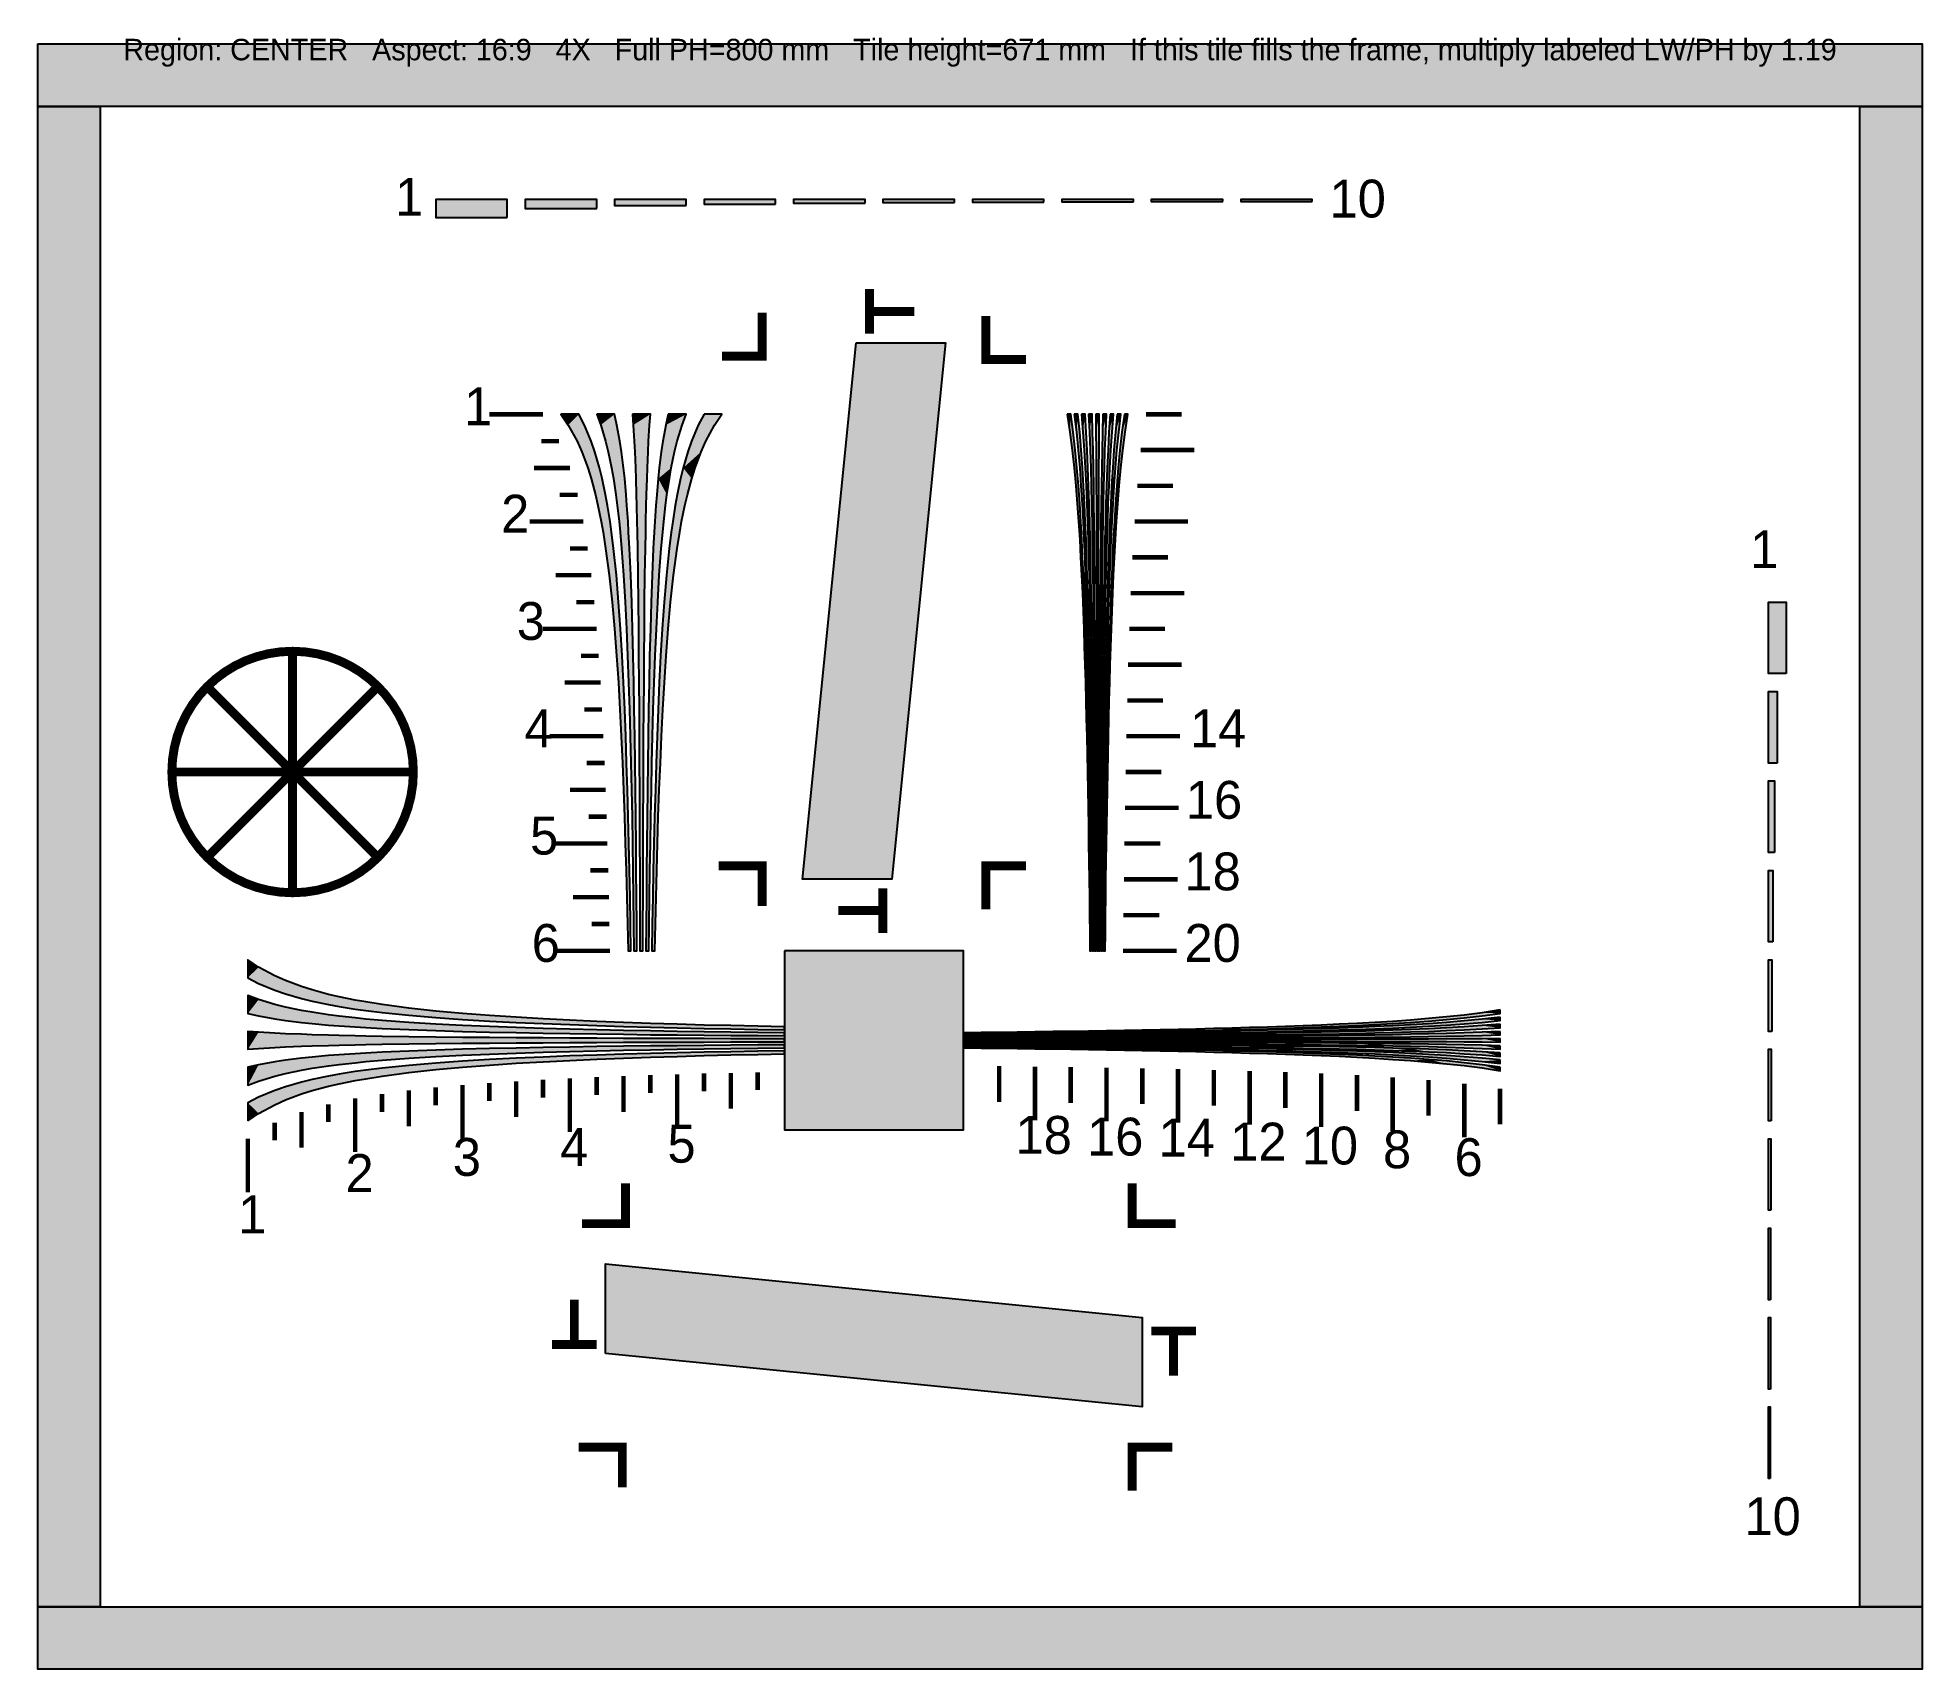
# Model space of a CAD drawing. Header units: millimetres. Extents: x 417 to 1260, y 223 to 953.
import ezdxf
from ezdxf.enums import TextEntityAlignment as Align

# ---------------------------------------------------------------- set-up
doc = ezdxf.new("R2010")
doc.units = ezdxf.units.MM
for name, color, linetype in [('CENTER', 7, 'Continuous'), ('FRAME', 7, 'Continuous'), ('LABELS', 7, 'Continuous'), ('NOTES', 7, 'Continuous')]:
    doc.layers.add(name, color=color, linetype=linetype)

msp = doc.modelspace()

# ---------------------------------------------------------------- texts
at = {"layer": 'LABELS', "color": 250}
for s, height, p in [('1', 16.93, (576.96, 873.03)), ('10', 16.933, (994.88, 872.25)), ('1', 16.93, (607.81, 779.33)), ('2', 16.93, (624.38, 731.33)), ('1', 16.93, (1183.03, 715.43)), ('3', 16.93, (631.39, 683.33)), ('4', 16.93, (634.84, 635.33)), ('14', 16.933, (932.46, 635.33)), ('16', 16.933, (930.62, 603.33)), ('5', 16.93, (637.32, 587.33)), ('18', 16.933, (929.99, 571.33)), ('6', 16.93, (638.06, 539.33)), ('20', 16.933, (929.99, 539.33)), ('4', 16.93, (650.78, 448.04)), ('5', 16.93, (698.78, 449.53)), ('18', 16.933, (854.43, 453.48)), ('16', 16.933, (886.43, 452.71)), ('14', 16.933, (918.43, 452.25)), ('12', 16.933, (950.43, 450.48)), ('10', 16.933, (982.43, 448.71)), ('8', 16.93, (1018.78, 447.02)), ('3', 16.93, (602.78, 443.63)), ('6', 16.93, (1050.77, 443.53)), ('2', 16.93, (554.78, 436.43)), ('1', 16.93, (506.78, 417.94)), ('10', 16.933, (1180.44, 282.93))]:
    msp.add_text(s, height=height, dxfattribs=at).set_placement(p)
at = {"layer": 'NOTES', "color": 250}
msp.add_text('Region: CENTER   Aspect: 16:9   4X   Full PH=800 mm   Tile height=671 mm   If this tile fills the frame, multiply labeled LW/PH by 1.19', height=9.6, dxfattribs=at).set_placement((838.54, 947.37), align=Align.MIDDLE_CENTER)

# ---------------------------------------------------------------- hatches: boundary and pattern name
at = {"layer": 'CENTER', "true_color": 0x000000}
h = msp.add_hatch(color=7, dxfattribs=at)
h.dxf.hatch_style = 1
h.paths.add_polyline_path([(627.12, 872.25), (627.12, 880.25), (595.12, 880.25), (595.12, 872.25), (627.12, 872.25)])
h = msp.add_hatch(color=7, dxfattribs=at)
h.dxf.hatch_style = 1
h.paths.add_polyline_path([(667.12, 876.25), (667.12, 880.25), (635.12, 880.25), (635.12, 876.25), (667.12, 876.25)])
h = msp.add_hatch(color=7, dxfattribs=at)
h.dxf.hatch_style = 1
h.paths.add_polyline_path([(707.12, 877.57), (707.12, 880.25), (675.12, 880.25), (675.12, 877.57), (707.12, 877.57)])
h = msp.add_hatch(color=7, dxfattribs=at)
h.dxf.hatch_style = 1
h.paths.add_polyline_path([(747.12, 878.25), (747.12, 880.25), (715.12, 880.25), (715.12, 878.25), (747.12, 878.25)])
h = msp.add_hatch(color=7, dxfattribs=at)
h.dxf.hatch_style = 1
h.paths.add_polyline_path([(787.12, 878.65), (787.12, 880.25), (755.12, 880.25), (755.12, 878.65), (787.12, 878.65)])
h = msp.add_hatch(color=7, dxfattribs=at)
h.dxf.hatch_style = 1
h.paths.add_polyline_path([(827.12, 878.93), (827.12, 880.25), (795.12, 880.25), (795.12, 878.93), (827.12, 878.93)])
h = msp.add_hatch(color=7, dxfattribs=at)
h.dxf.hatch_style = 1
h.paths.add_polyline_path([(867.12, 879.09), (867.12, 880.25), (835.12, 880.25), (835.12, 879.09), (867.12, 879.09)])
h = msp.add_hatch(color=7, dxfattribs=at)
h.dxf.hatch_style = 1
h.paths.add_polyline_path([(907.12, 879.25), (907.12, 880.25), (875.12, 880.25), (875.12, 879.25), (907.12, 879.25)])
h = msp.add_hatch(color=7, dxfattribs=at)
h.dxf.hatch_style = 1
h.paths.add_polyline_path([(947.12, 879.37), (947.12, 880.25), (915.12, 880.25), (915.12, 879.37), (947.12, 879.37)])
h = msp.add_hatch(color=7, dxfattribs=at)
h.dxf.hatch_style = 1
h.paths.add_polyline_path([(987.12, 879.45), (987.12, 880.25), (955.12, 880.25), (955.12, 879.45), (987.12, 879.45)])
h = msp.add_hatch(color=7, dxfattribs=at)
h.dxf.hatch_style = 1
h.paths.add_polyline_path([(783.12, 816.25), (823.12, 816.25), (799.12, 576.25), (759.12, 576.25), (783.12, 816.25)])
h = msp.add_hatch(color=7, dxfattribs=at)
h.dxf.hatch_style = 1
h.paths.add_polyline_path([(651.12, 784.25), (654.4, 779.45), (658.32, 772.25), (660.44, 767.45), (663.12, 760.25), (664.64, 755.45), (666.56, 748.25), (667.68, 743.45), (669.12, 736.25), (669.96, 731.45), (671.12, 724.25), (672.72, 712.25), (674.04, 700.25), (675.12, 688.25), (676.04, 676.25), (676.84, 664.25), (677.52, 652.25), (678.12, 640.25), (678.64, 628.25), (679.12, 616.25), (679.56, 604.25), (679.92, 592.25), (680.28, 580.25), (680.56, 568.25), (680.84, 556.25), (681.12, 544.25), (682.44, 544.25), (682.24, 556.25), (682.04, 568.25), (681.8, 580.25), (681.52, 592.25), (681.24, 604.25), (680.88, 616.25), (680.52, 628.25), (680.12, 640.25), (679.64, 652.25), (679.12, 664.25), (678.52, 676.25), (677.8, 688.25), (676.92, 700.25), (675.92, 712.25), (674.68, 724.25), (673.8, 731.45), (673.12, 736.25), (672, 743.45), (671.12, 748.25), (669.64, 755.45), (668.44, 760.25), (666.36, 767.45), (664.72, 772.25), (661.68, 779.45), (659.12, 784.25), (651.12, 784.25), (651.12, 784.25)])
h = msp.add_hatch(color=7, dxfattribs=at)
h.dxf.hatch_style = 1
h.paths.add_polyline_path([(667.12, 784.25), (668.92, 779.45), (671.12, 772.25), (672.32, 767.45), (673.8, 760.25), (674.64, 755.45), (675.68, 748.25), (676.32, 743.45), (677.12, 736.25), (677.6, 731.45), (678.24, 724.25), (679.12, 712.25), (679.84, 700.25), (680.44, 688.25), (680.96, 676.25), (681.4, 664.25), (681.8, 652.25), (682.12, 640.25), (682.4, 628.25), (682.68, 616.25), (682.92, 604.25), (683.12, 592.25), (683.32, 580.25), (683.48, 568.25), (683.64, 556.25), (683.8, 544.25), (685.12, 544.25), (685.04, 556.25), (684.92, 568.25), (684.84, 580.25), (684.72, 592.25), (684.6, 604.25), (684.44, 616.25), (684.28, 628.25), (684.12, 640.25), (683.92, 652.25), (683.68, 664.25), (683.44, 676.25), (683.12, 688.25), (682.76, 700.25), (682.32, 712.25), (681.8, 724.25), (681.4, 731.45), (681.12, 736.25), (680.64, 743.45), (680.28, 748.25), (679.64, 755.45), (679.12, 760.25), (678.24, 767.45), (677.52, 772.25), (676.2, 779.45), (675.12, 784.25), (667.12, 784.25), (667.12, 784.25)])
h = msp.add_hatch(color=7, dxfattribs=at)
h.dxf.hatch_style = 1
h.paths.add_polyline_path([(683.12, 784.25), (683.48, 779.45), (683.92, 772.25), (684.16, 767.45), (684.44, 760.25), (684.64, 755.45), (684.84, 748.25), (684.96, 743.45), (685.12, 736.25), (685.2, 731.45), (685.36, 724.25), (685.52, 712.25), (685.68, 700.25), (685.8, 688.25), (685.88, 676.25), (685.96, 664.25), (686.04, 652.25), (686.12, 640.25), (686.16, 628.25), (686.24, 616.25), (686.28, 604.25), (686.32, 592.25), (686.36, 580.25), (686.4, 568.25), (686.44, 556.25), (686.44, 544.25), (687.8, 544.25), (687.8, 556.25), (687.84, 568.25), (687.88, 580.25), (687.92, 592.25), (687.96, 604.25), (688, 616.25), (688.08, 628.25), (688.12, 640.25), (688.2, 652.25), (688.28, 664.25), (688.36, 676.25), (688.44, 688.25), (688.56, 700.25), (688.72, 712.25), (688.88, 724.25), (689.04, 731.45), (689.12, 736.25), (689.28, 743.45), (689.4, 748.25), (689.64, 755.45), (689.8, 760.25), (690.08, 767.45), (690.32, 772.25), (690.76, 779.45), (691.12, 784.25), (683.12, 784.25), (683.12, 784.25)])
h = msp.add_hatch(color=7, dxfattribs=at)
h.dxf.hatch_style = 1
h.paths.add_polyline_path([(699.12, 784.25), (698.04, 779.45), (696.72, 772.25), (696, 767.45), (695.12, 760.25), (694.64, 755.45), (693.96, 748.25), (693.6, 743.45), (693.12, 736.25), (692.84, 731.45), (692.44, 724.25), (691.92, 712.25), (691.48, 700.25), (691.12, 688.25), (690.8, 676.25), (690.56, 664.25), (690.32, 652.25), (690.12, 640.25), (689.96, 628.25), (689.8, 616.25), (689.64, 604.25), (689.52, 592.25), (689.4, 580.25), (689.32, 568.25), (689.2, 556.25), (689.12, 544.25), (690.44, 544.25), (690.6, 556.25), (690.76, 568.25), (690.92, 580.25), (691.12, 592.25), (691.32, 604.25), (691.56, 616.25), (691.84, 628.25), (692.12, 640.25), (692.44, 652.25), (692.84, 664.25), (693.28, 676.25), (693.8, 688.25), (694.4, 700.25), (695.12, 712.25), (696, 724.25), (696.64, 731.45), (697.12, 736.25), (697.92, 743.45), (698.56, 748.25), (699.64, 755.45), (700.44, 760.25), (701.92, 767.45), (703.12, 772.25), (705.32, 779.45), (707.12, 784.25), (699.12, 784.25), (699.12, 784.25)])
h = msp.add_hatch(color=7, dxfattribs=at)
h.dxf.hatch_style = 1
h.paths.add_polyline_path([(715.12, 784.25), (712.56, 779.45), (709.52, 772.25), (707.88, 767.45), (705.8, 760.25), (704.64, 755.45), (703.12, 748.25), (702.24, 743.45), (701.12, 736.25), (700.44, 731.45), (699.56, 724.25), (698.32, 712.25), (697.32, 700.25), (696.44, 688.25), (695.72, 676.25), (695.12, 664.25), (694.6, 652.25), (694.12, 640.25), (693.72, 628.25), (693.36, 616.25), (693, 604.25), (692.72, 592.25), (692.44, 580.25), (692.2, 568.25), (692, 556.25), (691.8, 544.25), (693.12, 544.25), (693.4, 556.25), (693.68, 568.25), (693.96, 580.25), (694.32, 592.25), (694.68, 604.25), (695.12, 616.25), (695.6, 628.25), (696.12, 640.25), (696.72, 652.25), (697.4, 664.25), (698.2, 676.25), (699.12, 688.25), (700.2, 700.25), (701.52, 712.25), (703.12, 724.25), (704.28, 731.45), (705.12, 736.25), (706.56, 743.45), (707.68, 748.25), (709.64, 755.45), (711.12, 760.25), (713.8, 767.45), (715.92, 772.25), (719.84, 779.45), (723.12, 784.25), (715.12, 784.25), (715.12, 784.25)])
h = msp.add_hatch(color=7, dxfattribs=at)
h.dxf.hatch_style = 1
h.paths.add_polyline_path([(877.52, 784.25), (878.76, 776.25), (879.8, 768.25), (880.64, 760.25), (881.4, 752.25), (882.04, 744.25), (882.64, 736.25), (883.12, 728.25), (883.56, 720.25), (883.96, 712.25), (884.32, 704.25), (884.64, 696.25), (884.92, 688.25), (885.2, 680.25), (885.44, 672.25), (885.68, 664.25), (885.88, 656.25), (886.08, 648.25), (886.28, 640.25), (886.44, 632.25), (886.6, 624.25), (886.72, 616.25), (886.88, 608.25), (887, 600.25), (887.12, 592.25), (887.24, 584.25), (887.36, 576.25), (887.44, 568.25), (887.56, 560.25), (887.64, 552.25), (887.72, 544.25), (888.12, 544.25), (888.04, 552.25), (887.96, 560.25), (887.88, 568.25), (887.8, 576.25), (887.68, 584.25), (887.6, 592.25), (887.48, 600.25), (887.36, 608.25), (887.24, 616.25), (887.12, 624.25), (887, 632.25), (886.84, 640.25), (886.68, 648.25), (886.52, 656.25), (886.32, 664.25), (886.12, 672.25), (885.92, 680.25), (885.68, 688.25), (885.4, 696.25), (885.12, 704.25), (884.8, 712.25), (884.44, 720.25), (884.08, 728.25), (883.64, 736.25), (883.12, 744.25), (882.56, 752.25), (881.88, 760.25), (881.12, 768.25), (880.2, 776.25), (879.12, 784.25), (877.52, 784.25)])
h = msp.add_hatch(color=7, dxfattribs=at)
h.dxf.hatch_style = 1
h.paths.add_polyline_path([(880.72, 784.25), (881.68, 776.25), (882.44, 768.25), (883.12, 760.25), (883.68, 752.25), (884.2, 744.25), (884.64, 736.25), (885, 728.25), (885.36, 720.25), (885.64, 712.25), (885.92, 704.25), (886.16, 696.25), (886.4, 688.25), (886.6, 680.25), (886.8, 672.25), (886.96, 664.25), (887.12, 656.25), (887.28, 648.25), (887.4, 640.25), (887.52, 632.25), (887.64, 624.25), (887.76, 616.25), (887.88, 608.25), (887.96, 600.25), (888.08, 592.25), (888.16, 584.25), (888.24, 576.25), (888.32, 568.25), (888.4, 560.25), (888.44, 552.25), (888.52, 544.25), (888.92, 544.25), (888.88, 552.25), (888.8, 560.25), (888.76, 568.25), (888.68, 576.25), (888.6, 584.25), (888.52, 592.25), (888.44, 600.25), (888.36, 608.25), (888.28, 616.25), (888.2, 624.25), (888.08, 632.25), (887.96, 640.25), (887.88, 648.25), (887.72, 656.25), (887.6, 664.25), (887.44, 672.25), (887.28, 680.25), (887.12, 688.25), (886.92, 696.25), (886.72, 704.25), (886.48, 712.25), (886.24, 720.25), (885.96, 728.25), (885.64, 736.25), (885.24, 744.25), (884.84, 752.25), (884.36, 760.25), (883.8, 768.25), (883.12, 776.25), (882.32, 784.25), (880.72, 784.25)])
h = msp.add_hatch(color=7, dxfattribs=at)
h.dxf.hatch_style = 1
h.paths.add_polyline_path([(883.92, 784.25), (884.56, 776.25), (885.12, 768.25), (885.6, 760.25), (885.96, 752.25), (886.32, 744.25), (886.64, 736.25), (886.88, 728.25), (887.12, 720.25), (887.32, 712.25), (887.52, 704.25), (887.68, 696.25), (887.84, 688.25), (888, 680.25), (888.12, 672.25), (888.24, 664.25), (888.36, 656.25), (888.44, 648.25), (888.56, 640.25), (888.64, 632.25), (888.72, 624.25), (888.8, 616.25), (888.88, 608.25), (888.92, 600.25), (889, 592.25), (889.08, 584.25), (889.12, 576.25), (889.16, 568.25), (889.24, 560.25), (889.28, 552.25), (889.32, 544.25), (889.72, 544.25), (889.68, 552.25), (889.64, 560.25), (889.6, 568.25), (889.56, 576.25), (889.52, 584.25), (889.48, 592.25), (889.44, 600.25), (889.36, 608.25), (889.32, 616.25), (889.24, 624.25), (889.2, 632.25), (889.12, 640.25), (889.04, 648.25), (888.96, 656.25), (888.88, 664.25), (888.8, 672.25), (888.68, 680.25), (888.56, 688.25), (888.44, 696.25), (888.32, 704.25), (888.16, 712.25), (888, 720.25), (887.84, 728.25), (887.64, 736.25), (887.4, 744.25), (887.12, 752.25), (886.8, 760.25), (886.44, 768.25), (886.04, 776.25), (885.52, 784.25), (883.92, 784.25)])
h = msp.add_hatch(color=7, dxfattribs=at)
h.dxf.hatch_style = 1
h.paths.add_polyline_path([(887.12, 784.25), (887.48, 776.25), (887.8, 768.25), (888.04, 760.25), (888.28, 752.25), (888.44, 744.25), (888.64, 736.25), (888.76, 728.25), (888.88, 720.25), (889, 712.25), (889.12, 704.25), (889.2, 696.25), (889.32, 688.25), (889.4, 680.25), (889.44, 672.25), (889.52, 664.25), (889.6, 656.25), (889.64, 648.25), (889.68, 640.25), (889.76, 632.25), (889.8, 624.25), (889.84, 616.25), (889.88, 608.25), (889.92, 600.25), (889.96, 592.25), (889.96, 584.25), (890, 576.25), (890.04, 568.25), (890.08, 560.25), (890.08, 552.25), (890.12, 544.25), (890.52, 544.25), (890.52, 552.25), (890.48, 560.25), (890.48, 568.25), (890.44, 576.25), (890.44, 584.25), (890.4, 592.25), (890.4, 600.25), (890.36, 608.25), (890.36, 616.25), (890.32, 624.25), (890.28, 632.25), (890.28, 640.25), (890.24, 648.25), (890.2, 656.25), (890.16, 664.25), (890.12, 672.25), (890.08, 680.25), (890.04, 688.25), (889.96, 696.25), (889.92, 704.25), (889.84, 712.25), (889.8, 720.25), (889.72, 728.25), (889.64, 736.25), (889.52, 744.25), (889.4, 752.25), (889.28, 760.25), (889.12, 768.25), (888.92, 776.25), (888.72, 784.25), (887.12, 784.25)])
h = msp.add_hatch(color=7, dxfattribs=at)
h.dxf.hatch_style = 1
h.paths.add_polyline_path([(890.32, 784.25), (890.4, 776.25), (890.44, 768.25), (890.52, 760.25), (890.56, 752.25), (890.6, 744.25), (890.64, 736.25), (890.64, 728.25), (890.68, 720.25), (890.68, 712.25), (890.72, 704.25), (890.72, 696.25), (890.76, 688.25), (890.76, 680.25), (890.8, 672.25), (890.8, 664.25), (890.8, 656.25), (890.84, 648.25), (890.84, 640.25), (890.84, 632.25), (890.84, 624.25), (890.88, 616.25), (890.88, 608.25), (890.88, 600.25), (890.88, 592.25), (890.88, 584.25), (890.88, 576.25), (890.92, 568.25), (890.92, 560.25), (890.92, 552.25), (890.92, 544.25), (891.32, 544.25), (891.32, 552.25), (891.32, 560.25), (891.32, 568.25), (891.36, 576.25), (891.36, 584.25), (891.36, 592.25), (891.36, 600.25), (891.36, 608.25), (891.36, 616.25), (891.39, 624.25), (891.39, 632.25), (891.39, 640.25), (891.39, 648.25), (891.43, 656.25), (891.43, 664.25), (891.43, 672.25), (891.47, 680.25), (891.47, 688.25), (891.51, 696.25), (891.51, 704.25), (891.55, 712.25), (891.55, 720.25), (891.59, 728.25), (891.63, 736.25), (891.63, 744.25), (891.67, 752.25), (891.71, 760.25), (891.79, 768.25), (891.83, 776.25), (891.91, 784.25), (890.32, 784.25)])
h = msp.add_hatch(color=7, dxfattribs=at)
h.dxf.hatch_style = 1
h.paths.add_polyline_path([(893.52, 784.25), (893.32, 776.25), (893.12, 768.25), (892.96, 760.25), (892.84, 752.25), (892.72, 744.25), (892.64, 736.25), (892.52, 728.25), (892.44, 720.25), (892.4, 712.25), (892.32, 704.25), (892.28, 696.25), (892.2, 688.25), (892.16, 680.25), (892.12, 672.25), (892.08, 664.25), (892.04, 656.25), (892, 648.25), (891.96, 640.25), (891.96, 632.25), (891.92, 624.25), (891.88, 616.25), (891.88, 608.25), (891.84, 600.25), (891.84, 592.25), (891.8, 584.25), (891.8, 576.25), (891.76, 568.25), (891.76, 560.25), (891.72, 552.25), (891.72, 544.25), (892.12, 544.25), (892.16, 552.25), (892.16, 560.25), (892.2, 568.25), (892.24, 576.25), (892.28, 584.25), (892.28, 592.25), (892.32, 600.25), (892.36, 608.25), (892.4, 616.25), (892.44, 624.25), (892.48, 632.25), (892.56, 640.25), (892.6, 648.25), (892.64, 656.25), (892.72, 664.25), (892.8, 672.25), (892.84, 680.25), (892.92, 688.25), (893.04, 696.25), (893.12, 704.25), (893.24, 712.25), (893.36, 720.25), (893.48, 728.25), (893.64, 736.25), (893.8, 744.25), (893.96, 752.25), (894.2, 760.25), (894.44, 768.25), (894.76, 776.25), (895.12, 784.25), (893.52, 784.25)])
h = msp.add_hatch(color=7, dxfattribs=at)
h.dxf.hatch_style = 1
h.paths.add_polyline_path([(896.72, 784.25), (896.2, 776.25), (895.8, 768.25), (895.44, 760.25), (895.12, 752.25), (894.84, 744.25), (894.64, 736.25), (894.4, 728.25), (894.24, 720.25), (894.08, 712.25), (893.92, 704.25), (893.8, 696.25), (893.68, 688.25), (893.56, 680.25), (893.44, 672.25), (893.36, 664.25), (893.28, 656.25), (893.2, 648.25), (893.12, 640.25), (893.04, 632.25), (893, 624.25), (892.92, 616.25), (892.88, 608.25), (892.8, 600.25), (892.76, 592.25), (892.72, 584.25), (892.68, 576.25), (892.64, 568.25), (892.6, 560.25), (892.56, 552.25), (892.52, 544.25), (892.92, 544.25), (892.96, 552.25), (893, 560.25), (893.08, 568.25), (893.12, 576.25), (893.16, 584.25), (893.24, 592.25), (893.32, 600.25), (893.36, 608.25), (893.44, 616.25), (893.52, 624.25), (893.6, 632.25), (893.68, 640.25), (893.8, 648.25), (893.88, 656.25), (894, 664.25), (894.12, 672.25), (894.24, 680.25), (894.4, 688.25), (894.56, 696.25), (894.72, 704.25), (894.92, 712.25), (895.12, 720.25), (895.36, 728.25), (895.64, 736.25), (895.92, 744.25), (896.28, 752.25), (896.64, 760.25), (897.12, 768.25), (897.68, 776.25), (898.32, 784.25), (896.72, 784.25)])
h = msp.add_hatch(color=7, dxfattribs=at)
h.dxf.hatch_style = 1
h.paths.add_polyline_path([(899.92, 784.25), (899.12, 776.25), (898.44, 768.25), (897.88, 760.25), (897.4, 752.25), (897, 744.25), (896.64, 736.25), (896.28, 728.25), (896, 720.25), (895.76, 712.25), (895.52, 704.25), (895.32, 696.25), (895.12, 688.25), (894.96, 680.25), (894.8, 672.25), (894.64, 664.25), (894.52, 656.25), (894.36, 648.25), (894.28, 640.25), (894.16, 632.25), (894.04, 624.25), (893.96, 616.25), (893.88, 608.25), (893.8, 600.25), (893.72, 592.25), (893.64, 584.25), (893.56, 576.25), (893.48, 568.25), (893.44, 560.25), (893.36, 552.25), (893.32, 544.25), (893.72, 544.25), (893.8, 552.25), (893.84, 560.25), (893.92, 568.25), (894, 576.25), (894.08, 584.25), (894.16, 592.25), (894.28, 600.25), (894.36, 608.25), (894.48, 616.25), (894.6, 624.25), (894.72, 632.25), (894.84, 640.25), (894.96, 648.25), (895.12, 656.25), (895.28, 664.25), (895.44, 672.25), (895.64, 680.25), (895.84, 688.25), (896.08, 696.25), (896.32, 704.25), (896.6, 712.25), (896.88, 720.25), (897.24, 728.25), (897.64, 736.25), (898.04, 744.25), (898.56, 752.25), (899.12, 760.25), (899.8, 768.25), (900.56, 776.25), (901.52, 784.25), (899.92, 784.25)])
h = msp.add_hatch(color=7, dxfattribs=at)
h.dxf.hatch_style = 1
h.paths.add_polyline_path([(903.12, 784.25), (902.04, 776.25), (901.12, 768.25), (900.36, 760.25), (899.68, 752.25), (899.12, 744.25), (898.64, 736.25), (898.16, 728.25), (897.8, 720.25), (897.44, 712.25), (897.12, 704.25), (896.84, 696.25), (896.56, 688.25), (896.32, 680.25), (896.12, 672.25), (895.92, 664.25), (895.72, 656.25), (895.56, 648.25), (895.4, 640.25), (895.24, 632.25), (895.12, 624.25), (895, 616.25), (894.88, 608.25), (894.76, 600.25), (894.64, 592.25), (894.56, 584.25), (894.44, 576.25), (894.36, 568.25), (894.28, 560.25), (894.2, 552.25), (894.12, 544.25), (894.52, 544.25), (894.6, 552.25), (894.68, 560.25), (894.8, 568.25), (894.88, 576.25), (895, 584.25), (895.12, 592.25), (895.24, 600.25), (895.36, 608.25), (895.52, 616.25), (895.64, 624.25), (895.8, 632.25), (895.96, 640.25), (896.16, 648.25), (896.36, 656.25), (896.56, 664.25), (896.8, 672.25), (897.04, 680.25), (897.32, 688.25), (897.6, 696.25), (897.92, 704.25), (898.28, 712.25), (898.68, 720.25), (899.12, 728.25), (899.64, 736.25), (900.2, 744.25), (900.84, 752.25), (901.6, 760.25), (902.44, 768.25), (903.48, 776.25), (904.72, 784.25), (903.12, 784.25)])
h = msp.add_hatch(color=7, dxfattribs=at)
h.dxf.hatch_style = 1
h.paths.add_polyline_path([(1199.12, 668.25), (1191.12, 668.25), (1191.12, 700.25), (1199.12, 700.25), (1199.12, 668.25)])
h = msp.add_hatch(color=7, dxfattribs=at)
h.dxf.hatch_style = 1
h.paths.add_polyline_path([(1195.12, 628.25), (1191.12, 628.25), (1191.12, 660.25), (1195.12, 660.25), (1195.12, 628.25)])
h = msp.add_hatch(color=7, dxfattribs=at)
h.dxf.hatch_style = 1
h.paths.add_polyline_path([(1193.8, 588.25), (1191.12, 588.25), (1191.12, 620.25), (1193.8, 620.25), (1193.8, 588.25)])
h = msp.add_hatch(color=7, dxfattribs=at)
h.dxf.hatch_style = 1
h.paths.add_polyline_path([(1193.12, 548.25), (1191.12, 548.25), (1191.12, 580.25), (1193.12, 580.25), (1193.12, 548.25)])
h = msp.add_hatch(color=7, dxfattribs=at)
h.dxf.hatch_style = 1
h.paths.add_polyline_path([(511.12, 532.25), (515.92, 529.69), (523.12, 526.65), (527.92, 525.01), (535.12, 522.93), (539.92, 521.77), (547.12, 520.25), (551.92, 519.37), (559.12, 518.25), (563.92, 517.57), (571.12, 516.69), (583.12, 515.45), (595.12, 514.45), (607.12, 513.57), (619.12, 512.85), (631.12, 512.25), (643.12, 511.73), (655.12, 511.25), (667.12, 510.85), (679.12, 510.49), (691.12, 510.13), (703.12, 509.85), (715.12, 509.57), (727.12, 509.33), (739.12, 509.13), (751.12, 508.93), (751.12, 510.25), (739.12, 510.53), (727.12, 510.81), (715.12, 511.09), (703.12, 511.45), (691.12, 511.81), (679.12, 512.25), (667.12, 512.73), (655.12, 513.25), (643.12, 513.85), (631.12, 514.53), (619.12, 515.33), (607.12, 516.25), (595.12, 517.33), (583.12, 518.65), (571.12, 520.25), (563.92, 521.41), (559.12, 522.25), (551.92, 523.69), (547.12, 524.81), (539.92, 526.77), (535.12, 528.25), (527.92, 530.93), (523.12, 533.05), (515.92, 536.97), (511.12, 540.25), (511.12, 532.25), (511.12, 532.25)])
h = msp.add_hatch(color=7, dxfattribs=at)
h.dxf.hatch_style = 1
h.paths.add_polyline_path([(751.12, 544.25), (751.12, 464.25), (831.12, 464.25), (831.12, 544.25), (751.12, 544.25)])
h = msp.add_hatch(color=7, dxfattribs=at)
h.dxf.hatch_style = 1
h.paths.add_polyline_path([(1192.72, 508.25), (1191.12, 508.25), (1191.12, 540.25), (1192.72, 540.25), (1192.72, 508.25)])
h = msp.add_hatch(color=7, dxfattribs=at)
h.dxf.hatch_style = 1
h.paths.add_polyline_path([(511.12, 516.25), (515.92, 515.17), (523.12, 513.85), (527.92, 513.13), (535.12, 512.25), (539.92, 511.77), (547.12, 511.09), (551.92, 510.73), (559.12, 510.25), (563.92, 509.97), (571.12, 509.57), (583.12, 509.05), (595.12, 508.61), (607.12, 508.25), (619.12, 507.93), (631.12, 507.69), (643.12, 507.45), (655.12, 507.25), (667.12, 507.09), (679.12, 506.93), (691.12, 506.77), (703.12, 506.65), (715.12, 506.53), (727.12, 506.45), (739.12, 506.33), (751.12, 506.25), (751.12, 507.57), (739.12, 507.73), (727.12, 507.89), (715.12, 508.05), (703.12, 508.25), (691.12, 508.45), (679.12, 508.69), (667.12, 508.97), (655.12, 509.25), (643.12, 509.57), (631.12, 509.97), (619.12, 510.41), (607.12, 510.93), (595.12, 511.53), (583.12, 512.25), (571.12, 513.13), (563.92, 513.77), (559.12, 514.25), (551.92, 515.05), (547.12, 515.69), (539.92, 516.77), (535.12, 517.57), (527.92, 519.05), (523.12, 520.25), (515.92, 522.45), (511.12, 524.25), (511.12, 516.25), (511.12, 516.25)])
h = msp.add_hatch(color=7, dxfattribs=at)
h.dxf.hatch_style = 1
h.paths.add_polyline_path([(1071.12, 517.85), (1063.12, 516.61), (1055.12, 515.57), (1047.12, 514.73), (1039.12, 513.97), (1031.12, 513.33), (1023.12, 512.73), (1015.12, 512.25), (1007.12, 511.81), (999.12, 511.41), (991.12, 511.05), (983.12, 510.73), (975.12, 510.45), (967.12, 510.17), (959.12, 509.93), (951.12, 509.69), (943.12, 509.49), (935.12, 509.29), (927.12, 509.09), (919.12, 508.93), (911.12, 508.77), (903.12, 508.65), (895.12, 508.49), (887.12, 508.37), (879.12, 508.25), (871.12, 508.13), (863.12, 508.01), (855.12, 507.93), (847.12, 507.81), (839.12, 507.73), (831.12, 507.65), (831.12, 507.25), (839.12, 507.33), (847.12, 507.41), (855.12, 507.49), (863.12, 507.57), (871.12, 507.69), (879.12, 507.77), (887.12, 507.89), (895.12, 508.01), (903.12, 508.13), (911.12, 508.25), (919.12, 508.37), (927.12, 508.53), (935.12, 508.69), (943.12, 508.85), (951.12, 509.05), (959.12, 509.25), (967.12, 509.45), (975.12, 509.69), (983.12, 509.97), (991.12, 510.25), (999.12, 510.57), (1007.12, 510.93), (1015.12, 511.29), (1023.12, 511.73), (1031.12, 512.25), (1039.12, 512.81), (1047.12, 513.49), (1055.12, 514.25), (1063.12, 515.17), (1071.12, 516.25), (1071.12, 517.85)])
h = msp.add_hatch(color=7, dxfattribs=at)
h.dxf.hatch_style = 1
h.paths.add_polyline_path([(1071.12, 514.65), (1063.12, 513.69), (1055.12, 512.93), (1047.12, 512.25), (1039.12, 511.69), (1031.12, 511.17), (1023.12, 510.73), (1015.12, 510.37), (1007.12, 510.01), (999.12, 509.73), (991.12, 509.45), (983.12, 509.21), (975.12, 508.97), (967.12, 508.77), (959.12, 508.57), (951.12, 508.41), (943.12, 508.25), (935.12, 508.09), (927.12, 507.97), (919.12, 507.85), (911.12, 507.73), (903.12, 507.61), (895.12, 507.49), (887.12, 507.41), (879.12, 507.29), (871.12, 507.21), (863.12, 507.13), (855.12, 507.05), (847.12, 506.97), (839.12, 506.93), (831.12, 506.85), (831.12, 506.45), (839.12, 506.49), (847.12, 506.57), (855.12, 506.61), (863.12, 506.69), (871.12, 506.77), (879.12, 506.85), (887.12, 506.93), (895.12, 507.01), (903.12, 507.09), (911.12, 507.17), (919.12, 507.29), (927.12, 507.41), (935.12, 507.49), (943.12, 507.65), (951.12, 507.77), (959.12, 507.93), (967.12, 508.09), (975.12, 508.25), (983.12, 508.45), (991.12, 508.65), (999.12, 508.89), (1007.12, 509.13), (1015.12, 509.41), (1023.12, 509.73), (1031.12, 510.13), (1039.12, 510.53), (1047.12, 511.01), (1055.12, 511.57), (1063.12, 512.25), (1071.12, 513.05), (1071.12, 514.65)])
h = msp.add_hatch(color=7, dxfattribs=at)
h.dxf.hatch_style = 1
h.paths.add_polyline_path([(511.12, 500.25), (515.92, 500.61), (523.12, 501.05), (527.92, 501.29), (535.12, 501.57), (539.92, 501.77), (547.12, 501.97), (551.92, 502.09), (559.12, 502.25), (563.92, 502.33), (571.12, 502.49), (583.12, 502.65), (595.12, 502.81), (607.12, 502.93), (619.12, 503.01), (631.12, 503.09), (643.12, 503.17), (655.12, 503.25), (667.12, 503.29), (679.12, 503.37), (691.12, 503.41), (703.12, 503.45), (715.12, 503.49), (727.12, 503.53), (739.12, 503.57), (751.12, 503.57), (751.12, 504.93), (739.12, 504.93), (727.12, 504.97), (715.12, 505.01), (703.12, 505.05), (691.12, 505.09), (679.12, 505.13), (667.12, 505.21), (655.12, 505.25), (643.12, 505.33), (631.12, 505.41), (619.12, 505.49), (607.12, 505.57), (595.12, 505.69), (583.12, 505.85), (571.12, 506.01), (563.92, 506.17), (559.12, 506.25), (551.92, 506.41), (547.12, 506.53), (539.92, 506.77), (535.12, 506.93), (527.92, 507.21), (523.12, 507.45), (515.92, 507.89), (511.12, 508.25), (511.12, 500.25), (511.12, 500.25)])
h = msp.add_hatch(color=7, dxfattribs=at)
h.dxf.hatch_style = 1
h.paths.add_polyline_path([(1071.12, 511.45), (1063.12, 510.81), (1055.12, 510.25), (1047.12, 509.77), (1039.12, 509.41), (1031.12, 509.05), (1023.12, 508.73), (1015.12, 508.49), (1007.12, 508.25), (999.12, 508.05), (991.12, 507.85), (983.12, 507.69), (975.12, 507.53), (967.12, 507.37), (959.12, 507.25), (951.12, 507.13), (943.12, 507.01), (935.12, 506.93), (927.12, 506.81), (919.12, 506.73), (911.12, 506.65), (903.12, 506.57), (895.12, 506.49), (887.12, 506.45), (879.12, 506.37), (871.12, 506.29), (863.12, 506.25), (855.12, 506.21), (847.12, 506.13), (839.12, 506.09), (831.12, 506.05), (831.12, 505.65), (839.12, 505.69), (847.12, 505.73), (855.12, 505.77), (863.12, 505.81), (871.12, 505.85), (879.12, 505.88), (887.12, 505.92), (895.12, 506), (903.12, 506.04), (911.12, 506.12), (919.12, 506.16), (927.12, 506.24), (935.12, 506.33), (943.12, 506.41), (951.12, 506.49), (959.12, 506.57), (967.12, 506.69), (975.12, 506.81), (983.12, 506.93), (991.12, 507.05), (999.12, 507.21), (1007.12, 507.37), (1015.12, 507.53), (1023.12, 507.73), (1031.12, 507.97), (1039.12, 508.25), (1047.12, 508.57), (1055.12, 508.93), (1063.12, 509.33), (1071.12, 509.85), (1071.12, 511.45)])
h = msp.add_hatch(color=7, dxfattribs=at)
h.dxf.hatch_style = 1
h.paths.add_polyline_path([(1071.12, 508.25), (1063.12, 507.89), (1055.12, 507.57), (1047.12, 507.33), (1039.12, 507.09), (1031.12, 506.93), (1023.12, 506.73), (1015.12, 506.61), (1007.12, 506.49), (999.12, 506.37), (991.12, 506.25), (983.12, 506.17), (975.12, 506.05), (967.12, 505.97), (959.12, 505.93), (951.12, 505.85), (943.12, 505.77), (935.12, 505.73), (927.12, 505.69), (919.12, 505.61), (911.12, 505.57), (903.12, 505.53), (895.12, 505.49), (887.12, 505.45), (879.12, 505.41), (871.12, 505.41), (863.12, 505.37), (855.12, 505.33), (847.12, 505.29), (839.12, 505.29), (831.12, 505.25), (831.12, 504.85), (839.12, 504.85), (847.12, 504.89), (855.12, 504.89), (863.12, 504.93), (871.12, 504.93), (879.12, 504.97), (887.12, 504.97), (895.12, 505.01), (903.12, 505.01), (911.12, 505.05), (919.12, 505.09), (927.12, 505.09), (935.12, 505.13), (943.12, 505.17), (951.12, 505.21), (959.12, 505.25), (967.12, 505.29), (975.12, 505.33), (983.12, 505.41), (991.12, 505.45), (999.12, 505.53), (1007.12, 505.57), (1015.12, 505.65), (1023.12, 505.73), (1031.12, 505.85), (1039.12, 505.97), (1047.12, 506.09), (1055.12, 506.25), (1063.12, 506.45), (1071.12, 506.65), (1071.12, 508.25)])
h = msp.add_hatch(color=7, dxfattribs=at)
h.dxf.hatch_style = 1
h.paths.add_polyline_path([(511.12, 484.25), (515.92, 486.05), (523.12, 488.25), (527.92, 489.45), (535.12, 490.93), (539.92, 491.77), (547.12, 492.81), (551.92, 493.45), (559.12, 494.25), (563.92, 494.73), (571.12, 495.37), (583.12, 496.25), (595.12, 496.97), (607.12, 497.57), (619.12, 498.09), (631.12, 498.53), (643.12, 498.93), (655.12, 499.25), (667.12, 499.53), (679.12, 499.81), (691.12, 500.05), (703.12, 500.25), (715.12, 500.45), (727.12, 500.61), (739.12, 500.77), (751.12, 500.93), (751.12, 502.25), (739.12, 502.17), (727.12, 502.05), (715.12, 501.97), (703.12, 501.85), (691.12, 501.73), (679.12, 501.57), (667.12, 501.41), (655.12, 501.25), (643.12, 501.05), (631.12, 500.81), (619.12, 500.57), (607.12, 500.25), (595.12, 499.89), (583.12, 499.45), (571.12, 498.93), (563.92, 498.53), (559.12, 498.25), (551.92, 497.77), (547.12, 497.41), (539.92, 496.77), (535.12, 496.25), (527.92, 495.37), (523.12, 494.65), (515.92, 493.33), (511.12, 492.25), (511.12, 484.25), (511.12, 484.25)])
h = msp.add_hatch(color=7, dxfattribs=at)
h.dxf.hatch_style = 1
h.paths.add_polyline_path([(511.12, 468.25), (515.92, 471.53), (523.12, 475.45), (527.92, 477.57), (535.12, 480.25), (539.92, 481.77), (547.12, 483.69), (551.92, 484.81), (559.12, 486.25), (563.92, 487.09), (571.12, 488.25), (583.12, 489.85), (595.12, 491.17), (607.12, 492.25), (619.12, 493.17), (631.12, 493.97), (643.12, 494.65), (655.12, 495.25), (667.12, 495.77), (679.12, 496.25), (691.12, 496.69), (703.12, 497.05), (715.12, 497.41), (727.12, 497.69), (739.12, 497.97), (751.12, 498.25), (751.12, 499.57), (739.12, 499.37), (727.12, 499.17), (715.12, 498.93), (703.12, 498.65), (691.12, 498.37), (679.12, 498.01), (667.12, 497.65), (655.12, 497.25), (643.12, 496.77), (631.12, 496.25), (619.12, 495.65), (607.12, 494.93), (595.12, 494.05), (583.12, 493.05), (571.12, 491.81), (563.92, 490.93), (559.12, 490.25), (551.92, 489.13), (547.12, 488.25), (539.92, 486.77), (535.12, 485.57), (527.92, 483.49), (523.12, 481.85), (515.92, 478.81), (511.12, 476.25), (511.12, 468.25)])
h = msp.add_hatch(color=7, dxfattribs=at)
h.dxf.hatch_style = 1
h.paths.add_polyline_path([(1071.12, 505.05), (1063.12, 504.97), (1055.12, 504.93), (1047.12, 504.85), (1039.12, 504.81), (1031.12, 504.77), (1023.12, 504.73), (1015.12, 504.73), (1007.12, 504.69), (999.12, 504.69), (991.12, 504.65), (983.12, 504.65), (975.12, 504.61), (967.12, 504.61), (959.12, 504.57), (951.12, 504.57), (943.12, 504.57), (935.12, 504.53), (927.12, 504.53), (919.12, 504.53), (911.12, 504.53), (903.12, 504.49), (895.12, 504.49), (887.12, 504.49), (879.12, 504.49), (871.12, 504.49), (863.12, 504.49), (855.12, 504.45), (847.12, 504.45), (839.12, 504.45), (831.12, 504.45), (831.12, 504.05), (839.12, 504.05), (847.12, 504.05), (855.12, 504.05), (863.12, 504.02), (871.12, 504.02), (879.12, 504.02), (887.12, 504.02), (895.12, 504.02), (903.12, 504.02), (911.12, 503.98), (919.12, 503.98), (927.12, 503.98), (935.12, 503.98), (943.12, 503.94), (951.12, 503.94), (959.12, 503.94), (967.12, 503.9), (975.12, 503.9), (983.12, 503.86), (991.12, 503.86), (999.12, 503.82), (1007.12, 503.82), (1015.12, 503.78), (1023.12, 503.74), (1031.12, 503.74), (1039.12, 503.7), (1047.12, 503.66), (1055.12, 503.58), (1063.12, 503.54), (1071.12, 503.46), (1071.12, 505.05)])
h = msp.add_hatch(color=7, dxfattribs=at)
h.dxf.hatch_style = 1
h.paths.add_polyline_path([(1071.12, 501.85), (1063.12, 502.05), (1055.12, 502.25), (1047.12, 502.41), (1039.12, 502.53), (1031.12, 502.65), (1023.12, 502.73), (1015.12, 502.85), (1007.12, 502.93), (999.12, 502.97), (991.12, 503.05), (983.12, 503.09), (975.12, 503.17), (967.12, 503.21), (959.12, 503.25), (951.12, 503.29), (943.12, 503.33), (935.12, 503.37), (927.12, 503.41), (919.12, 503.41), (911.12, 503.45), (903.12, 503.49), (895.12, 503.49), (887.12, 503.53), (879.12, 503.53), (871.12, 503.57), (863.12, 503.57), (855.12, 503.61), (847.12, 503.61), (839.12, 503.65), (831.12, 503.65), (831.12, 503.25), (839.12, 503.21), (847.12, 503.21), (855.12, 503.17), (863.12, 503.13), (871.12, 503.09), (879.12, 503.09), (887.12, 503.05), (895.12, 503.01), (903.12, 502.97), (911.12, 502.93), (919.12, 502.89), (927.12, 502.81), (935.12, 502.77), (943.12, 502.73), (951.12, 502.65), (959.12, 502.57), (967.12, 502.53), (975.12, 502.45), (983.12, 502.33), (991.12, 502.25), (999.12, 502.13), (1007.12, 502.01), (1015.12, 501.89), (1023.12, 501.73), (1031.12, 501.57), (1039.12, 501.41), (1047.12, 501.17), (1055.12, 500.93), (1063.12, 500.61), (1071.12, 500.25), (1071.12, 501.85)])
h = msp.add_hatch(color=7, dxfattribs=at)
h.dxf.hatch_style = 1
h.paths.add_polyline_path([(1071.12, 498.65), (1063.12, 499.17), (1055.12, 499.57), (1047.12, 499.93), (1039.12, 500.25), (1031.12, 500.53), (1023.12, 500.73), (1015.12, 500.97), (1007.12, 501.13), (999.12, 501.29), (991.12, 501.45), (983.12, 501.57), (975.12, 501.69), (967.12, 501.81), (959.12, 501.93), (951.12, 502.01), (943.12, 502.09), (935.12, 502.17), (927.12, 502.25), (919.12, 502.33), (911.12, 502.37), (903.12, 502.45), (895.12, 502.49), (887.12, 502.57), (879.12, 502.61), (871.12, 502.65), (863.12, 502.69), (855.12, 502.73), (847.12, 502.77), (839.12, 502.81), (831.12, 502.85), (831.12, 502.45), (839.12, 502.41), (847.12, 502.37), (855.12, 502.29), (863.12, 502.25), (871.12, 502.21), (879.12, 502.13), (887.12, 502.05), (895.12, 502.01), (903.12, 501.93), (911.12, 501.85), (919.12, 501.77), (927.12, 501.69), (935.12, 501.57), (943.12, 501.49), (951.12, 501.37), (959.12, 501.25), (967.12, 501.13), (975.12, 500.97), (983.12, 500.81), (991.12, 500.65), (999.12, 500.45), (1007.12, 500.25), (1015.12, 500.01), (1023.12, 499.73), (1031.12, 499.45), (1039.12, 499.09), (1047.12, 498.73), (1055.12, 498.25), (1063.12, 497.69), (1071.12, 497.05), (1071.12, 498.65)])
h = msp.add_hatch(color=7, dxfattribs=at)
h.dxf.hatch_style = 1
h.paths.add_polyline_path([(1071.12, 495.45), (1063.12, 496.25), (1055.12, 496.93), (1047.12, 497.49), (1039.12, 497.97), (1031.12, 498.37), (1023.12, 498.73), (1015.12, 499.09), (1007.12, 499.37), (999.12, 499.61), (991.12, 499.85), (983.12, 500.05), (975.12, 500.25), (967.12, 500.41), (959.12, 500.57), (951.12, 500.73), (943.12, 500.85), (935.12, 501.01), (927.12, 501.09), (919.12, 501.21), (911.12, 501.33), (903.12, 501.41), (895.12, 501.49), (887.12, 501.57), (879.12, 501.65), (871.12, 501.73), (863.12, 501.81), (855.12, 501.89), (847.12, 501.93), (839.12, 502.01), (831.12, 502.05), (831.12, 501.65), (839.12, 501.57), (847.12, 501.53), (855.12, 501.45), (863.12, 501.37), (871.12, 501.29), (879.12, 501.21), (887.12, 501.09), (895.12, 501.01), (903.12, 500.89), (911.12, 500.77), (919.12, 500.65), (927.12, 500.53), (935.12, 500.41), (943.12, 500.25), (951.12, 500.09), (959.12, 499.93), (967.12, 499.73), (975.12, 499.53), (983.12, 499.29), (991.12, 499.05), (999.12, 498.77), (1007.12, 498.49), (1015.12, 498.13), (1023.12, 497.73), (1031.12, 497.33), (1039.12, 496.81), (1047.12, 496.25), (1055.12, 495.57), (1063.12, 494.81), (1071.12, 493.85), (1071.12, 495.45), (1071.12, 495.45)])
h = msp.add_hatch(color=7, dxfattribs=at)
h.dxf.hatch_style = 1
h.paths.add_polyline_path([(1071.12, 492.25), (1063.12, 493.33), (1055.12, 494.25), (1047.12, 495.01), (1039.12, 495.69), (1031.12, 496.25), (1023.12, 496.73), (1015.12, 497.21), (1007.12, 497.57), (999.12, 497.93), (991.12, 498.25), (983.12, 498.53), (975.12, 498.81), (967.12, 499.05), (959.12, 499.25), (951.12, 499.45), (943.12, 499.65), (935.12, 499.81), (927.12, 499.97), (919.12, 500.13), (911.12, 500.25), (903.12, 500.37), (895.12, 500.49), (887.12, 500.61), (879.12, 500.73), (871.12, 500.81), (863.12, 500.93), (855.12, 501.01), (847.12, 501.09), (839.12, 501.17), (831.12, 501.25), (831.12, 500.85), (839.12, 500.77), (847.12, 500.69), (855.12, 500.57), (863.12, 500.49), (871.12, 500.37), (879.12, 500.25), (887.12, 500.13), (895.12, 500.01), (903.12, 499.85), (911.12, 499.73), (919.12, 499.57), (927.12, 499.41), (935.12, 499.21), (943.12, 499.01), (951.12, 498.81), (959.12, 498.57), (967.12, 498.33), (975.12, 498.05), (983.12, 497.77), (991.12, 497.45), (999.12, 497.09), (1007.12, 496.69), (1015.12, 496.25), (1023.12, 495.73), (1031.12, 495.17), (1039.12, 494.53), (1047.12, 493.77), (1055.12, 492.93), (1063.12, 491.89), (1071.12, 490.65), (1071.12, 492.25)])
h = msp.add_hatch(color=7, dxfattribs=at)
h.dxf.hatch_style = 1
h.paths.add_polyline_path([(1192.44, 468.25), (1191.12, 468.25), (1191.12, 500.25), (1192.44, 500.25), (1192.44, 468.25)])
h = msp.add_hatch(color=7, dxfattribs=at)
h.dxf.hatch_style = 1
h.paths.add_polyline_path([(1192.28, 428.25), (1191.12, 428.25), (1191.12, 460.25), (1192.28, 460.25), (1192.28, 428.25)])
h = msp.add_hatch(color=7, dxfattribs=at)
h.dxf.hatch_style = 1
h.paths.add_polyline_path([(1192.12, 388.25), (1191.12, 388.25), (1191.12, 420.25), (1192.12, 420.25), (1192.12, 388.25)])
h = msp.add_hatch(color=7, dxfattribs=at)
h.dxf.hatch_style = 1
h.paths.add_polyline_path([(671.12, 364.25), (671.12, 404.25), (911.12, 380.25), (911.12, 340.25), (671.12, 364.25)])
h = msp.add_hatch(color=7, dxfattribs=at)
h.dxf.hatch_style = 1
h.paths.add_polyline_path([(1192, 348.25), (1191.12, 348.25), (1191.12, 380.25), (1192, 380.25), (1192, 348.25)])
h = msp.add_hatch(color=7, dxfattribs=at)
h.dxf.hatch_style = 1
h.paths.add_polyline_path([(1191.92, 308.25), (1191.12, 308.25), (1191.12, 340.25), (1191.92, 340.25), (1191.92, 308.25)])
at = {"layer": 'FRAME', "true_color": 0x000000}
h = msp.add_hatch(color=7, dxfattribs=at)
h.dxf.hatch_style = 1
h.paths.add_polyline_path([(417.12, 949.97), (1259.97, 949.97), (1259.97, 921.97), (417.12, 921.97), (417.12, 949.97)])
h = msp.add_hatch(color=7, dxfattribs=at)
h.dxf.hatch_style = 1
h.paths.add_polyline_path([(417.12, 921.97), (445.12, 921.97), (445.12, 250.93), (417.12, 250.93), (417.12, 921.97)])
h = msp.add_hatch(color=7, dxfattribs=at)
h.dxf.hatch_style = 1
h.paths.add_polyline_path([(1231.97, 921.97), (1259.97, 921.97), (1259.97, 250.93), (1231.97, 250.93), (1231.97, 921.97)])
h = msp.add_hatch(color=7, dxfattribs=at)
h.dxf.hatch_style = 1
h.paths.add_polyline_path([(417.12, 250.93), (1259.97, 250.93), (1259.97, 222.93), (417.12, 222.93), (417.12, 250.93)])

# ---------------------------------------------------------------- linework, layer by layer
at = {"layer": 'CENTER', "color": 250}
for points in [[(627.12, 872.25), (627.12, 880.25), (595.12, 880.25), (595.12, 872.25), (627.12, 872.25)], [(667.12, 876.25), (667.12, 880.25), (635.12, 880.25), (635.12, 876.25), (667.12, 876.25)], [(707.12, 877.57), (707.12, 880.25), (675.12, 880.25), (675.12, 877.57), (707.12, 877.57)], [(747.12, 878.25), (747.12, 880.25), (715.12, 880.25), (715.12, 878.25), (747.12, 878.25)], [(787.12, 878.65), (787.12, 880.25), (755.12, 880.25), (755.12, 878.65), (787.12, 878.65)], [(827.12, 878.93), (827.12, 880.25), (795.12, 880.25), (795.12, 878.93), (827.12, 878.93)], [(867.12, 879.09), (867.12, 880.25), (835.12, 880.25), (835.12, 879.09), (867.12, 879.09)], [(907.12, 879.25), (907.12, 880.25), (875.12, 880.25), (875.12, 879.25), (907.12, 879.25)], [(947.12, 879.37), (947.12, 880.25), (915.12, 880.25), (915.12, 879.37), (947.12, 879.37)], [(987.12, 879.45), (987.12, 880.25), (955.12, 880.25), (955.12, 879.45), (987.12, 879.45)], [(783.12, 816.25), (823.12, 816.25), (799.12, 576.25), (759.12, 576.25), (783.12, 816.25)], [(651.12, 784.25), (654.4, 779.45), (658.32, 772.25), (660.44, 767.45), (663.12, 760.25), (664.64, 755.45), (666.56, 748.25), (667.68, 743.45), (669.12, 736.25), (669.96, 731.45), (671.12, 724.25), (672.72, 712.25), (674.04, 700.25), (675.12, 688.25), (676.04, 676.25), (676.84, 664.25), (677.52, 652.25), (678.12, 640.25), (678.64, 628.25), (679.12, 616.25), (679.56, 604.25), (679.92, 592.25), (680.28, 580.25), (680.56, 568.25), (680.84, 556.25), (681.12, 544.25), (682.44, 544.25), (682.24, 556.25), (682.04, 568.25), (681.8, 580.25), (681.52, 592.25), (681.24, 604.25), (680.88, 616.25), (680.52, 628.25), (680.12, 640.25), (679.64, 652.25), (679.12, 664.25), (678.52, 676.25), (677.8, 688.25), (676.92, 700.25), (675.92, 712.25), (674.68, 724.25), (673.8, 731.45), (673.12, 736.25), (672, 743.45), (671.12, 748.25), (669.64, 755.45), (668.44, 760.25), (666.36, 767.45), (664.72, 772.25), (661.68, 779.45), (659.12, 784.25), (651.12, 784.25), (651.12, 784.25)], [(667.12, 784.25), (668.92, 779.45), (671.12, 772.25), (672.32, 767.45), (673.8, 760.25), (674.64, 755.45), (675.68, 748.25), (676.32, 743.45), (677.12, 736.25), (677.6, 731.45), (678.24, 724.25), (679.12, 712.25), (679.84, 700.25), (680.44, 688.25), (680.96, 676.25), (681.4, 664.25), (681.8, 652.25), (682.12, 640.25), (682.4, 628.25), (682.68, 616.25), (682.92, 604.25), (683.12, 592.25), (683.32, 580.25), (683.48, 568.25), (683.64, 556.25), (683.8, 544.25), (685.12, 544.25), (685.04, 556.25), (684.92, 568.25), (684.84, 580.25), (684.72, 592.25), (684.6, 604.25), (684.44, 616.25), (684.28, 628.25), (684.12, 640.25), (683.92, 652.25), (683.68, 664.25), (683.44, 676.25), (683.12, 688.25), (682.76, 700.25), (682.32, 712.25), (681.8, 724.25), (681.4, 731.45), (681.12, 736.25), (680.64, 743.45), (680.28, 748.25), (679.64, 755.45), (679.12, 760.25), (678.24, 767.45), (677.52, 772.25), (676.2, 779.45), (675.12, 784.25), (667.12, 784.25), (667.12, 784.25)], [(683.12, 784.25), (683.48, 779.45), (683.92, 772.25), (684.16, 767.45), (684.44, 760.25), (684.64, 755.45), (684.84, 748.25), (684.96, 743.45), (685.12, 736.25), (685.2, 731.45), (685.36, 724.25), (685.52, 712.25), (685.68, 700.25), (685.8, 688.25), (685.88, 676.25), (685.96, 664.25), (686.04, 652.25), (686.12, 640.25), (686.16, 628.25), (686.24, 616.25), (686.28, 604.25), (686.32, 592.25), (686.36, 580.25), (686.4, 568.25), (686.44, 556.25), (686.44, 544.25), (687.8, 544.25), (687.8, 556.25), (687.84, 568.25), (687.88, 580.25), (687.92, 592.25), (687.96, 604.25), (688, 616.25), (688.08, 628.25), (688.12, 640.25), (688.2, 652.25), (688.28, 664.25), (688.36, 676.25), (688.44, 688.25), (688.56, 700.25), (688.72, 712.25), (688.88, 724.25), (689.04, 731.45), (689.12, 736.25), (689.28, 743.45), (689.4, 748.25), (689.64, 755.45), (689.8, 760.25), (690.08, 767.45), (690.32, 772.25), (690.76, 779.45), (691.12, 784.25), (683.12, 784.25), (683.12, 784.25)], [(699.12, 784.25), (698.04, 779.45), (696.72, 772.25), (696, 767.45), (695.12, 760.25), (694.64, 755.45), (693.96, 748.25), (693.6, 743.45), (693.12, 736.25), (692.84, 731.45), (692.44, 724.25), (691.92, 712.25), (691.48, 700.25), (691.12, 688.25), (690.8, 676.25), (690.56, 664.25), (690.32, 652.25), (690.12, 640.25), (689.96, 628.25), (689.8, 616.25), (689.64, 604.25), (689.52, 592.25), (689.4, 580.25), (689.32, 568.25), (689.2, 556.25), (689.12, 544.25), (690.44, 544.25), (690.6, 556.25), (690.76, 568.25), (690.92, 580.25), (691.12, 592.25), (691.32, 604.25), (691.56, 616.25), (691.84, 628.25), (692.12, 640.25), (692.44, 652.25), (692.84, 664.25), (693.28, 676.25), (693.8, 688.25), (694.4, 700.25), (695.12, 712.25), (696, 724.25), (696.64, 731.45), (697.12, 736.25), (697.92, 743.45), (698.56, 748.25), (699.64, 755.45), (700.44, 760.25), (701.92, 767.45), (703.12, 772.25), (705.32, 779.45), (707.12, 784.25), (699.12, 784.25), (699.12, 784.25)], [(715.12, 784.25), (712.56, 779.45), (709.52, 772.25), (707.88, 767.45), (705.8, 760.25), (704.64, 755.45), (703.12, 748.25), (702.24, 743.45), (701.12, 736.25), (700.44, 731.45), (699.56, 724.25), (698.32, 712.25), (697.32, 700.25), (696.44, 688.25), (695.72, 676.25), (695.12, 664.25), (694.6, 652.25), (694.12, 640.25), (693.72, 628.25), (693.36, 616.25), (693, 604.25), (692.72, 592.25), (692.44, 580.25), (692.2, 568.25), (692, 556.25), (691.8, 544.25), (693.12, 544.25), (693.4, 556.25), (693.68, 568.25), (693.96, 580.25), (694.32, 592.25), (694.68, 604.25), (695.12, 616.25), (695.6, 628.25), (696.12, 640.25), (696.72, 652.25), (697.4, 664.25), (698.2, 676.25), (699.12, 688.25), (700.2, 700.25), (701.52, 712.25), (703.12, 724.25), (704.28, 731.45), (705.12, 736.25), (706.56, 743.45), (707.68, 748.25), (709.64, 755.45), (711.12, 760.25), (713.8, 767.45), (715.92, 772.25), (719.84, 779.45), (723.12, 784.25), (715.12, 784.25), (715.12, 784.25)], [(877.52, 784.25), (878.76, 776.25), (879.8, 768.25), (880.64, 760.25), (881.4, 752.25), (882.04, 744.25), (882.64, 736.25), (883.12, 728.25), (883.56, 720.25), (883.96, 712.25), (884.32, 704.25), (884.64, 696.25), (884.92, 688.25), (885.2, 680.25), (885.44, 672.25), (885.68, 664.25), (885.88, 656.25), (886.08, 648.25), (886.28, 640.25), (886.44, 632.25), (886.6, 624.25), (886.72, 616.25), (886.88, 608.25), (887, 600.25), (887.12, 592.25), (887.24, 584.25), (887.36, 576.25), (887.44, 568.25), (887.56, 560.25), (887.64, 552.25), (887.72, 544.25), (888.12, 544.25), (888.04, 552.25), (887.96, 560.25), (887.88, 568.25), (887.8, 576.25), (887.68, 584.25), (887.6, 592.25), (887.48, 600.25), (887.36, 608.25), (887.24, 616.25), (887.12, 624.25), (887, 632.25), (886.84, 640.25), (886.68, 648.25), (886.52, 656.25), (886.32, 664.25), (886.12, 672.25), (885.92, 680.25), (885.68, 688.25), (885.4, 696.25), (885.12, 704.25), (884.8, 712.25), (884.44, 720.25), (884.08, 728.25), (883.64, 736.25), (883.12, 744.25), (882.56, 752.25), (881.88, 760.25), (881.12, 768.25), (880.2, 776.25), (879.12, 784.25), (877.52, 784.25)], [(880.72, 784.25), (881.68, 776.25), (882.44, 768.25), (883.12, 760.25), (883.68, 752.25), (884.2, 744.25), (884.64, 736.25), (885, 728.25), (885.36, 720.25), (885.64, 712.25), (885.92, 704.25), (886.16, 696.25), (886.4, 688.25), (886.6, 680.25), (886.8, 672.25), (886.96, 664.25), (887.12, 656.25), (887.28, 648.25), (887.4, 640.25), (887.52, 632.25), (887.64, 624.25), (887.76, 616.25), (887.88, 608.25), (887.96, 600.25), (888.08, 592.25), (888.16, 584.25), (888.24, 576.25), (888.32, 568.25), (888.4, 560.25), (888.44, 552.25), (888.52, 544.25), (888.92, 544.25), (888.88, 552.25), (888.8, 560.25), (888.76, 568.25), (888.68, 576.25), (888.6, 584.25), (888.52, 592.25), (888.44, 600.25), (888.36, 608.25), (888.28, 616.25), (888.2, 624.25), (888.08, 632.25), (887.96, 640.25), (887.88, 648.25), (887.72, 656.25), (887.6, 664.25), (887.44, 672.25), (887.28, 680.25), (887.12, 688.25), (886.92, 696.25), (886.72, 704.25), (886.48, 712.25), (886.24, 720.25), (885.96, 728.25), (885.64, 736.25), (885.24, 744.25), (884.84, 752.25), (884.36, 760.25), (883.8, 768.25), (883.12, 776.25), (882.32, 784.25), (880.72, 784.25)], [(883.92, 784.25), (884.56, 776.25), (885.12, 768.25), (885.6, 760.25), (885.96, 752.25), (886.32, 744.25), (886.64, 736.25), (886.88, 728.25), (887.12, 720.25), (887.32, 712.25), (887.52, 704.25), (887.68, 696.25), (887.84, 688.25), (888, 680.25), (888.12, 672.25), (888.24, 664.25), (888.36, 656.25), (888.44, 648.25), (888.56, 640.25), (888.64, 632.25), (888.72, 624.25), (888.8, 616.25), (888.88, 608.25), (888.92, 600.25), (889, 592.25), (889.08, 584.25), (889.12, 576.25), (889.16, 568.25), (889.24, 560.25), (889.28, 552.25), (889.32, 544.25), (889.72, 544.25), (889.68, 552.25), (889.64, 560.25), (889.6, 568.25), (889.56, 576.25), (889.52, 584.25), (889.48, 592.25), (889.44, 600.25), (889.36, 608.25), (889.32, 616.25), (889.24, 624.25), (889.2, 632.25), (889.12, 640.25), (889.04, 648.25), (888.96, 656.25), (888.88, 664.25), (888.8, 672.25), (888.68, 680.25), (888.56, 688.25), (888.44, 696.25), (888.32, 704.25), (888.16, 712.25), (888, 720.25), (887.84, 728.25), (887.64, 736.25), (887.4, 744.25), (887.12, 752.25), (886.8, 760.25), (886.44, 768.25), (886.04, 776.25), (885.52, 784.25), (883.92, 784.25)], [(887.12, 784.25), (887.48, 776.25), (887.8, 768.25), (888.04, 760.25), (888.28, 752.25), (888.44, 744.25), (888.64, 736.25), (888.76, 728.25), (888.88, 720.25), (889, 712.25), (889.12, 704.25), (889.2, 696.25), (889.32, 688.25), (889.4, 680.25), (889.44, 672.25), (889.52, 664.25), (889.6, 656.25), (889.64, 648.25), (889.68, 640.25), (889.76, 632.25), (889.8, 624.25), (889.84, 616.25), (889.88, 608.25), (889.92, 600.25), (889.96, 592.25), (889.96, 584.25), (890, 576.25), (890.04, 568.25), (890.08, 560.25), (890.08, 552.25), (890.12, 544.25), (890.52, 544.25), (890.52, 552.25), (890.48, 560.25), (890.48, 568.25), (890.44, 576.25), (890.44, 584.25), (890.4, 592.25), (890.4, 600.25), (890.36, 608.25), (890.36, 616.25), (890.32, 624.25), (890.28, 632.25), (890.28, 640.25), (890.24, 648.25), (890.2, 656.25), (890.16, 664.25), (890.12, 672.25), (890.08, 680.25), (890.04, 688.25), (889.96, 696.25), (889.92, 704.25), (889.84, 712.25), (889.8, 720.25), (889.72, 728.25), (889.64, 736.25), (889.52, 744.25), (889.4, 752.25), (889.28, 760.25), (889.12, 768.25), (888.92, 776.25), (888.72, 784.25), (887.12, 784.25)], [(890.32, 784.25), (890.4, 776.25), (890.44, 768.25), (890.52, 760.25), (890.56, 752.25), (890.6, 744.25), (890.64, 736.25), (890.64, 728.25), (890.68, 720.25), (890.68, 712.25), (890.72, 704.25), (890.72, 696.25), (890.76, 688.25), (890.76, 680.25), (890.8, 672.25), (890.8, 664.25), (890.8, 656.25), (890.84, 648.25), (890.84, 640.25), (890.84, 632.25), (890.84, 624.25), (890.88, 616.25), (890.88, 608.25), (890.88, 600.25), (890.88, 592.25), (890.88, 584.25), (890.88, 576.25), (890.92, 568.25), (890.92, 560.25), (890.92, 552.25), (890.92, 544.25), (891.32, 544.25), (891.32, 552.25), (891.32, 560.25), (891.32, 568.25), (891.36, 576.25), (891.36, 584.25), (891.36, 592.25), (891.36, 600.25), (891.36, 608.25), (891.36, 616.25), (891.39, 624.25), (891.39, 632.25), (891.39, 640.25), (891.39, 648.25), (891.43, 656.25), (891.43, 664.25), (891.43, 672.25), (891.47, 680.25), (891.47, 688.25), (891.51, 696.25), (891.51, 704.25), (891.55, 712.25), (891.55, 720.25), (891.59, 728.25), (891.63, 736.25), (891.63, 744.25), (891.67, 752.25), (891.71, 760.25), (891.79, 768.25), (891.83, 776.25), (891.91, 784.25), (890.32, 784.25)], [(893.52, 784.25), (893.32, 776.25), (893.12, 768.25), (892.96, 760.25), (892.84, 752.25), (892.72, 744.25), (892.64, 736.25), (892.52, 728.25), (892.44, 720.25), (892.4, 712.25), (892.32, 704.25), (892.28, 696.25), (892.2, 688.25), (892.16, 680.25), (892.12, 672.25), (892.08, 664.25), (892.04, 656.25), (892, 648.25), (891.96, 640.25), (891.96, 632.25), (891.92, 624.25), (891.88, 616.25), (891.88, 608.25), (891.84, 600.25), (891.84, 592.25), (891.8, 584.25), (891.8, 576.25), (891.76, 568.25), (891.76, 560.25), (891.72, 552.25), (891.72, 544.25), (892.12, 544.25), (892.16, 552.25), (892.16, 560.25), (892.2, 568.25), (892.24, 576.25), (892.28, 584.25), (892.28, 592.25), (892.32, 600.25), (892.36, 608.25), (892.4, 616.25), (892.44, 624.25), (892.48, 632.25), (892.56, 640.25), (892.6, 648.25), (892.64, 656.25), (892.72, 664.25), (892.8, 672.25), (892.84, 680.25), (892.92, 688.25), (893.04, 696.25), (893.12, 704.25), (893.24, 712.25), (893.36, 720.25), (893.48, 728.25), (893.64, 736.25), (893.8, 744.25), (893.96, 752.25), (894.2, 760.25), (894.44, 768.25), (894.76, 776.25), (895.12, 784.25), (893.52, 784.25)], [(896.72, 784.25), (896.2, 776.25), (895.8, 768.25), (895.44, 760.25), (895.12, 752.25), (894.84, 744.25), (894.64, 736.25), (894.4, 728.25), (894.24, 720.25), (894.08, 712.25), (893.92, 704.25), (893.8, 696.25), (893.68, 688.25), (893.56, 680.25), (893.44, 672.25), (893.36, 664.25), (893.28, 656.25), (893.2, 648.25), (893.12, 640.25), (893.04, 632.25), (893, 624.25), (892.92, 616.25), (892.88, 608.25), (892.8, 600.25), (892.76, 592.25), (892.72, 584.25), (892.68, 576.25), (892.64, 568.25), (892.6, 560.25), (892.56, 552.25), (892.52, 544.25), (892.92, 544.25), (892.96, 552.25), (893, 560.25), (893.08, 568.25), (893.12, 576.25), (893.16, 584.25), (893.24, 592.25), (893.32, 600.25), (893.36, 608.25), (893.44, 616.25), (893.52, 624.25), (893.6, 632.25), (893.68, 640.25), (893.8, 648.25), (893.88, 656.25), (894, 664.25), (894.12, 672.25), (894.24, 680.25), (894.4, 688.25), (894.56, 696.25), (894.72, 704.25), (894.92, 712.25), (895.12, 720.25), (895.36, 728.25), (895.64, 736.25), (895.92, 744.25), (896.28, 752.25), (896.64, 760.25), (897.12, 768.25), (897.68, 776.25), (898.32, 784.25), (896.72, 784.25)], [(899.92, 784.25), (899.12, 776.25), (898.44, 768.25), (897.88, 760.25), (897.4, 752.25), (897, 744.25), (896.64, 736.25), (896.28, 728.25), (896, 720.25), (895.76, 712.25), (895.52, 704.25), (895.32, 696.25), (895.12, 688.25), (894.96, 680.25), (894.8, 672.25), (894.64, 664.25), (894.52, 656.25), (894.36, 648.25), (894.28, 640.25), (894.16, 632.25), (894.04, 624.25), (893.96, 616.25), (893.88, 608.25), (893.8, 600.25), (893.72, 592.25), (893.64, 584.25), (893.56, 576.25), (893.48, 568.25), (893.44, 560.25), (893.36, 552.25), (893.32, 544.25), (893.72, 544.25), (893.8, 552.25), (893.84, 560.25), (893.92, 568.25), (894, 576.25), (894.08, 584.25), (894.16, 592.25), (894.28, 600.25), (894.36, 608.25), (894.48, 616.25), (894.6, 624.25), (894.72, 632.25), (894.84, 640.25), (894.96, 648.25), (895.12, 656.25), (895.28, 664.25), (895.44, 672.25), (895.64, 680.25), (895.84, 688.25), (896.08, 696.25), (896.32, 704.25), (896.6, 712.25), (896.88, 720.25), (897.24, 728.25), (897.64, 736.25), (898.04, 744.25), (898.56, 752.25), (899.12, 760.25), (899.8, 768.25), (900.56, 776.25), (901.52, 784.25), (899.92, 784.25)], [(903.12, 784.25), (902.04, 776.25), (901.12, 768.25), (900.36, 760.25), (899.68, 752.25), (899.12, 744.25), (898.64, 736.25), (898.16, 728.25), (897.8, 720.25), (897.44, 712.25), (897.12, 704.25), (896.84, 696.25), (896.56, 688.25), (896.32, 680.25), (896.12, 672.25), (895.92, 664.25), (895.72, 656.25), (895.56, 648.25), (895.4, 640.25), (895.24, 632.25), (895.12, 624.25), (895, 616.25), (894.88, 608.25), (894.76, 600.25), (894.64, 592.25), (894.56, 584.25), (894.44, 576.25), (894.36, 568.25), (894.28, 560.25), (894.2, 552.25), (894.12, 544.25), (894.52, 544.25), (894.6, 552.25), (894.68, 560.25), (894.8, 568.25), (894.88, 576.25), (895, 584.25), (895.12, 592.25), (895.24, 600.25), (895.36, 608.25), (895.52, 616.25), (895.64, 624.25), (895.8, 632.25), (895.96, 640.25), (896.16, 648.25), (896.36, 656.25), (896.56, 664.25), (896.8, 672.25), (897.04, 680.25), (897.32, 688.25), (897.6, 696.25), (897.92, 704.25), (898.28, 712.25), (898.68, 720.25), (899.12, 728.25), (899.64, 736.25), (900.2, 744.25), (900.84, 752.25), (901.6, 760.25), (902.44, 768.25), (903.48, 776.25), (904.72, 784.25), (903.12, 784.25)], [(1199.12, 668.25), (1191.12, 668.25), (1191.12, 700.25), (1199.12, 700.25), (1199.12, 668.25)], [(1195.12, 628.25), (1191.12, 628.25), (1191.12, 660.25), (1195.12, 660.25), (1195.12, 628.25)], [(1193.8, 588.25), (1191.12, 588.25), (1191.12, 620.25), (1193.8, 620.25), (1193.8, 588.25)], [(1193.12, 548.25), (1191.12, 548.25), (1191.12, 580.25), (1193.12, 580.25), (1193.12, 548.25)], [(511.12, 532.25), (515.92, 529.69), (523.12, 526.65), (527.92, 525.01), (535.12, 522.93), (539.92, 521.77), (547.12, 520.25), (551.92, 519.37), (559.12, 518.25), (563.92, 517.57), (571.12, 516.69), (583.12, 515.45), (595.12, 514.45), (607.12, 513.57), (619.12, 512.85), (631.12, 512.25), (643.12, 511.73), (655.12, 511.25), (667.12, 510.85), (679.12, 510.49), (691.12, 510.13), (703.12, 509.85), (715.12, 509.57), (727.12, 509.33), (739.12, 509.13), (751.12, 508.93), (751.12, 510.25), (739.12, 510.53), (727.12, 510.81), (715.12, 511.09), (703.12, 511.45), (691.12, 511.81), (679.12, 512.25), (667.12, 512.73), (655.12, 513.25), (643.12, 513.85), (631.12, 514.53), (619.12, 515.33), (607.12, 516.25), (595.12, 517.33), (583.12, 518.65), (571.12, 520.25), (563.92, 521.41), (559.12, 522.25), (551.92, 523.69), (547.12, 524.81), (539.92, 526.77), (535.12, 528.25), (527.92, 530.93), (523.12, 533.05), (515.92, 536.97), (511.12, 540.25), (511.12, 532.25), (511.12, 532.25)], [(751.12, 544.25), (751.12, 464.25), (831.12, 464.25), (831.12, 544.25), (751.12, 544.25)], [(1192.72, 508.25), (1191.12, 508.25), (1191.12, 540.25), (1192.72, 540.25), (1192.72, 508.25)], [(511.12, 516.25), (515.92, 515.17), (523.12, 513.85), (527.92, 513.13), (535.12, 512.25), (539.92, 511.77), (547.12, 511.09), (551.92, 510.73), (559.12, 510.25), (563.92, 509.97), (571.12, 509.57), (583.12, 509.05), (595.12, 508.61), (607.12, 508.25), (619.12, 507.93), (631.12, 507.69), (643.12, 507.45), (655.12, 507.25), (667.12, 507.09), (679.12, 506.93), (691.12, 506.77), (703.12, 506.65), (715.12, 506.53), (727.12, 506.45), (739.12, 506.33), (751.12, 506.25), (751.12, 507.57), (739.12, 507.73), (727.12, 507.89), (715.12, 508.05), (703.12, 508.25), (691.12, 508.45), (679.12, 508.69), (667.12, 508.97), (655.12, 509.25), (643.12, 509.57), (631.12, 509.97), (619.12, 510.41), (607.12, 510.93), (595.12, 511.53), (583.12, 512.25), (571.12, 513.13), (563.92, 513.77), (559.12, 514.25), (551.92, 515.05), (547.12, 515.69), (539.92, 516.77), (535.12, 517.57), (527.92, 519.05), (523.12, 520.25), (515.92, 522.45), (511.12, 524.25), (511.12, 516.25), (511.12, 516.25)], [(1071.12, 517.85), (1063.12, 516.61), (1055.12, 515.57), (1047.12, 514.73), (1039.12, 513.97), (1031.12, 513.33), (1023.12, 512.73), (1015.12, 512.25), (1007.12, 511.81), (999.12, 511.41), (991.12, 511.05), (983.12, 510.73), (975.12, 510.45), (967.12, 510.17), (959.12, 509.93), (951.12, 509.69), (943.12, 509.49), (935.12, 509.29), (927.12, 509.09), (919.12, 508.93), (911.12, 508.77), (903.12, 508.65), (895.12, 508.49), (887.12, 508.37), (879.12, 508.25), (871.12, 508.13), (863.12, 508.01), (855.12, 507.93), (847.12, 507.81), (839.12, 507.73), (831.12, 507.65), (831.12, 507.25), (839.12, 507.33), (847.12, 507.41), (855.12, 507.49), (863.12, 507.57), (871.12, 507.69), (879.12, 507.77), (887.12, 507.89), (895.12, 508.01), (903.12, 508.13), (911.12, 508.25), (919.12, 508.37), (927.12, 508.53), (935.12, 508.69), (943.12, 508.85), (951.12, 509.05), (959.12, 509.25), (967.12, 509.45), (975.12, 509.69), (983.12, 509.97), (991.12, 510.25), (999.12, 510.57), (1007.12, 510.93), (1015.12, 511.29), (1023.12, 511.73), (1031.12, 512.25), (1039.12, 512.81), (1047.12, 513.49), (1055.12, 514.25), (1063.12, 515.17), (1071.12, 516.25), (1071.12, 517.85)], [(1071.12, 514.65), (1063.12, 513.69), (1055.12, 512.93), (1047.12, 512.25), (1039.12, 511.69), (1031.12, 511.17), (1023.12, 510.73), (1015.12, 510.37), (1007.12, 510.01), (999.12, 509.73), (991.12, 509.45), (983.12, 509.21), (975.12, 508.97), (967.12, 508.77), (959.12, 508.57), (951.12, 508.41), (943.12, 508.25), (935.12, 508.09), (927.12, 507.97), (919.12, 507.85), (911.12, 507.73), (903.12, 507.61), (895.12, 507.49), (887.12, 507.41), (879.12, 507.29), (871.12, 507.21), (863.12, 507.13), (855.12, 507.05), (847.12, 506.97), (839.12, 506.93), (831.12, 506.85), (831.12, 506.45), (839.12, 506.49), (847.12, 506.57), (855.12, 506.61), (863.12, 506.69), (871.12, 506.77), (879.12, 506.85), (887.12, 506.93), (895.12, 507.01), (903.12, 507.09), (911.12, 507.17), (919.12, 507.29), (927.12, 507.41), (935.12, 507.49), (943.12, 507.65), (951.12, 507.77), (959.12, 507.93), (967.12, 508.09), (975.12, 508.25), (983.12, 508.45), (991.12, 508.65), (999.12, 508.89), (1007.12, 509.13), (1015.12, 509.41), (1023.12, 509.73), (1031.12, 510.13), (1039.12, 510.53), (1047.12, 511.01), (1055.12, 511.57), (1063.12, 512.25), (1071.12, 513.05), (1071.12, 514.65)], [(511.12, 500.25), (515.92, 500.61), (523.12, 501.05), (527.92, 501.29), (535.12, 501.57), (539.92, 501.77), (547.12, 501.97), (551.92, 502.09), (559.12, 502.25), (563.92, 502.33), (571.12, 502.49), (583.12, 502.65), (595.12, 502.81), (607.12, 502.93), (619.12, 503.01), (631.12, 503.09), (643.12, 503.17), (655.12, 503.25), (667.12, 503.29), (679.12, 503.37), (691.12, 503.41), (703.12, 503.45), (715.12, 503.49), (727.12, 503.53), (739.12, 503.57), (751.12, 503.57), (751.12, 504.93), (739.12, 504.93), (727.12, 504.97), (715.12, 505.01), (703.12, 505.05), (691.12, 505.09), (679.12, 505.13), (667.12, 505.21), (655.12, 505.25), (643.12, 505.33), (631.12, 505.41), (619.12, 505.49), (607.12, 505.57), (595.12, 505.69), (583.12, 505.85), (571.12, 506.01), (563.92, 506.17), (559.12, 506.25), (551.92, 506.41), (547.12, 506.53), (539.92, 506.77), (535.12, 506.93), (527.92, 507.21), (523.12, 507.45), (515.92, 507.89), (511.12, 508.25), (511.12, 500.25), (511.12, 500.25)], [(1071.12, 511.45), (1063.12, 510.81), (1055.12, 510.25), (1047.12, 509.77), (1039.12, 509.41), (1031.12, 509.05), (1023.12, 508.73), (1015.12, 508.49), (1007.12, 508.25), (999.12, 508.05), (991.12, 507.85), (983.12, 507.69), (975.12, 507.53), (967.12, 507.37), (959.12, 507.25), (951.12, 507.13), (943.12, 507.01), (935.12, 506.93), (927.12, 506.81), (919.12, 506.73), (911.12, 506.65), (903.12, 506.57), (895.12, 506.49), (887.12, 506.45), (879.12, 506.37), (871.12, 506.29), (863.12, 506.25), (855.12, 506.21), (847.12, 506.13), (839.12, 506.09), (831.12, 506.05), (831.12, 505.65), (839.12, 505.69), (847.12, 505.73), (855.12, 505.77), (863.12, 505.81), (871.12, 505.85), (879.12, 505.88), (887.12, 505.92), (895.12, 506), (903.12, 506.04), (911.12, 506.12), (919.12, 506.16), (927.12, 506.24), (935.12, 506.33), (943.12, 506.41), (951.12, 506.49), (959.12, 506.57), (967.12, 506.69), (975.12, 506.81), (983.12, 506.93), (991.12, 507.05), (999.12, 507.21), (1007.12, 507.37), (1015.12, 507.53), (1023.12, 507.73), (1031.12, 507.97), (1039.12, 508.25), (1047.12, 508.57), (1055.12, 508.93), (1063.12, 509.33), (1071.12, 509.85), (1071.12, 511.45)], [(1071.12, 508.25), (1063.12, 507.89), (1055.12, 507.57), (1047.12, 507.33), (1039.12, 507.09), (1031.12, 506.93), (1023.12, 506.73), (1015.12, 506.61), (1007.12, 506.49), (999.12, 506.37), (991.12, 506.25), (983.12, 506.17), (975.12, 506.05), (967.12, 505.97), (959.12, 505.93), (951.12, 505.85), (943.12, 505.77), (935.12, 505.73), (927.12, 505.69), (919.12, 505.61), (911.12, 505.57), (903.12, 505.53), (895.12, 505.49), (887.12, 505.45), (879.12, 505.41), (871.12, 505.41), (863.12, 505.37), (855.12, 505.33), (847.12, 505.29), (839.12, 505.29), (831.12, 505.25), (831.12, 504.85), (839.12, 504.85), (847.12, 504.89), (855.12, 504.89), (863.12, 504.93), (871.12, 504.93), (879.12, 504.97), (887.12, 504.97), (895.12, 505.01), (903.12, 505.01), (911.12, 505.05), (919.12, 505.09), (927.12, 505.09), (935.12, 505.13), (943.12, 505.17), (951.12, 505.21), (959.12, 505.25), (967.12, 505.29), (975.12, 505.33), (983.12, 505.41), (991.12, 505.45), (999.12, 505.53), (1007.12, 505.57), (1015.12, 505.65), (1023.12, 505.73), (1031.12, 505.85), (1039.12, 505.97), (1047.12, 506.09), (1055.12, 506.25), (1063.12, 506.45), (1071.12, 506.65), (1071.12, 508.25)], [(511.12, 484.25), (515.92, 486.05), (523.12, 488.25), (527.92, 489.45), (535.12, 490.93), (539.92, 491.77), (547.12, 492.81), (551.92, 493.45), (559.12, 494.25), (563.92, 494.73), (571.12, 495.37), (583.12, 496.25), (595.12, 496.97), (607.12, 497.57), (619.12, 498.09), (631.12, 498.53), (643.12, 498.93), (655.12, 499.25), (667.12, 499.53), (679.12, 499.81), (691.12, 500.05), (703.12, 500.25), (715.12, 500.45), (727.12, 500.61), (739.12, 500.77), (751.12, 500.93), (751.12, 502.25), (739.12, 502.17), (727.12, 502.05), (715.12, 501.97), (703.12, 501.85), (691.12, 501.73), (679.12, 501.57), (667.12, 501.41), (655.12, 501.25), (643.12, 501.05), (631.12, 500.81), (619.12, 500.57), (607.12, 500.25), (595.12, 499.89), (583.12, 499.45), (571.12, 498.93), (563.92, 498.53), (559.12, 498.25), (551.92, 497.77), (547.12, 497.41), (539.92, 496.77), (535.12, 496.25), (527.92, 495.37), (523.12, 494.65), (515.92, 493.33), (511.12, 492.25), (511.12, 484.25), (511.12, 484.25)], [(511.12, 468.25), (515.92, 471.53), (523.12, 475.45), (527.92, 477.57), (535.12, 480.25), (539.92, 481.77), (547.12, 483.69), (551.92, 484.81), (559.12, 486.25), (563.92, 487.09), (571.12, 488.25), (583.12, 489.85), (595.12, 491.17), (607.12, 492.25), (619.12, 493.17), (631.12, 493.97), (643.12, 494.65), (655.12, 495.25), (667.12, 495.77), (679.12, 496.25), (691.12, 496.69), (703.12, 497.05), (715.12, 497.41), (727.12, 497.69), (739.12, 497.97), (751.12, 498.25), (751.12, 499.57), (739.12, 499.37), (727.12, 499.17), (715.12, 498.93), (703.12, 498.65), (691.12, 498.37), (679.12, 498.01), (667.12, 497.65), (655.12, 497.25), (643.12, 496.77), (631.12, 496.25), (619.12, 495.65), (607.12, 494.93), (595.12, 494.05), (583.12, 493.05), (571.12, 491.81), (563.92, 490.93), (559.12, 490.25), (551.92, 489.13), (547.12, 488.25), (539.92, 486.77), (535.12, 485.57), (527.92, 483.49), (523.12, 481.85), (515.92, 478.81), (511.12, 476.25), (511.12, 468.25)], [(1071.12, 505.05), (1063.12, 504.97), (1055.12, 504.93), (1047.12, 504.85), (1039.12, 504.81), (1031.12, 504.77), (1023.12, 504.73), (1015.12, 504.73), (1007.12, 504.69), (999.12, 504.69), (991.12, 504.65), (983.12, 504.65), (975.12, 504.61), (967.12, 504.61), (959.12, 504.57), (951.12, 504.57), (943.12, 504.57), (935.12, 504.53), (927.12, 504.53), (919.12, 504.53), (911.12, 504.53), (903.12, 504.49), (895.12, 504.49), (887.12, 504.49), (879.12, 504.49), (871.12, 504.49), (863.12, 504.49), (855.12, 504.45), (847.12, 504.45), (839.12, 504.45), (831.12, 504.45), (831.12, 504.05), (839.12, 504.05), (847.12, 504.05), (855.12, 504.05), (863.12, 504.02), (871.12, 504.02), (879.12, 504.02), (887.12, 504.02), (895.12, 504.02), (903.12, 504.02), (911.12, 503.98), (919.12, 503.98), (927.12, 503.98), (935.12, 503.98), (943.12, 503.94), (951.12, 503.94), (959.12, 503.94), (967.12, 503.9), (975.12, 503.9), (983.12, 503.86), (991.12, 503.86), (999.12, 503.82), (1007.12, 503.82), (1015.12, 503.78), (1023.12, 503.74), (1031.12, 503.74), (1039.12, 503.7), (1047.12, 503.66), (1055.12, 503.58), (1063.12, 503.54), (1071.12, 503.46), (1071.12, 505.05)], [(1071.12, 501.85), (1063.12, 502.05), (1055.12, 502.25), (1047.12, 502.41), (1039.12, 502.53), (1031.12, 502.65), (1023.12, 502.73), (1015.12, 502.85), (1007.12, 502.93), (999.12, 502.97), (991.12, 503.05), (983.12, 503.09), (975.12, 503.17), (967.12, 503.21), (959.12, 503.25), (951.12, 503.29), (943.12, 503.33), (935.12, 503.37), (927.12, 503.41), (919.12, 503.41), (911.12, 503.45), (903.12, 503.49), (895.12, 503.49), (887.12, 503.53), (879.12, 503.53), (871.12, 503.57), (863.12, 503.57), (855.12, 503.61), (847.12, 503.61), (839.12, 503.65), (831.12, 503.65), (831.12, 503.25), (839.12, 503.21), (847.12, 503.21), (855.12, 503.17), (863.12, 503.13), (871.12, 503.09), (879.12, 503.09), (887.12, 503.05), (895.12, 503.01), (903.12, 502.97), (911.12, 502.93), (919.12, 502.89), (927.12, 502.81), (935.12, 502.77), (943.12, 502.73), (951.12, 502.65), (959.12, 502.57), (967.12, 502.53), (975.12, 502.45), (983.12, 502.33), (991.12, 502.25), (999.12, 502.13), (1007.12, 502.01), (1015.12, 501.89), (1023.12, 501.73), (1031.12, 501.57), (1039.12, 501.41), (1047.12, 501.17), (1055.12, 500.93), (1063.12, 500.61), (1071.12, 500.25), (1071.12, 501.85)], [(1071.12, 498.65), (1063.12, 499.17), (1055.12, 499.57), (1047.12, 499.93), (1039.12, 500.25), (1031.12, 500.53), (1023.12, 500.73), (1015.12, 500.97), (1007.12, 501.13), (999.12, 501.29), (991.12, 501.45), (983.12, 501.57), (975.12, 501.69), (967.12, 501.81), (959.12, 501.93), (951.12, 502.01), (943.12, 502.09), (935.12, 502.17), (927.12, 502.25), (919.12, 502.33), (911.12, 502.37), (903.12, 502.45), (895.12, 502.49), (887.12, 502.57), (879.12, 502.61), (871.12, 502.65), (863.12, 502.69), (855.12, 502.73), (847.12, 502.77), (839.12, 502.81), (831.12, 502.85), (831.12, 502.45), (839.12, 502.41), (847.12, 502.37), (855.12, 502.29), (863.12, 502.25), (871.12, 502.21), (879.12, 502.13), (887.12, 502.05), (895.12, 502.01), (903.12, 501.93), (911.12, 501.85), (919.12, 501.77), (927.12, 501.69), (935.12, 501.57), (943.12, 501.49), (951.12, 501.37), (959.12, 501.25), (967.12, 501.13), (975.12, 500.97), (983.12, 500.81), (991.12, 500.65), (999.12, 500.45), (1007.12, 500.25), (1015.12, 500.01), (1023.12, 499.73), (1031.12, 499.45), (1039.12, 499.09), (1047.12, 498.73), (1055.12, 498.25), (1063.12, 497.69), (1071.12, 497.05), (1071.12, 498.65)], [(1071.12, 495.45), (1063.12, 496.25), (1055.12, 496.93), (1047.12, 497.49), (1039.12, 497.97), (1031.12, 498.37), (1023.12, 498.73), (1015.12, 499.09), (1007.12, 499.37), (999.12, 499.61), (991.12, 499.85), (983.12, 500.05), (975.12, 500.25), (967.12, 500.41), (959.12, 500.57), (951.12, 500.73), (943.12, 500.85), (935.12, 501.01), (927.12, 501.09), (919.12, 501.21), (911.12, 501.33), (903.12, 501.41), (895.12, 501.49), (887.12, 501.57), (879.12, 501.65), (871.12, 501.73), (863.12, 501.81), (855.12, 501.89), (847.12, 501.93), (839.12, 502.01), (831.12, 502.05), (831.12, 501.65), (839.12, 501.57), (847.12, 501.53), (855.12, 501.45), (863.12, 501.37), (871.12, 501.29), (879.12, 501.21), (887.12, 501.09), (895.12, 501.01), (903.12, 500.89), (911.12, 500.77), (919.12, 500.65), (927.12, 500.53), (935.12, 500.41), (943.12, 500.25), (951.12, 500.09), (959.12, 499.93), (967.12, 499.73), (975.12, 499.53), (983.12, 499.29), (991.12, 499.05), (999.12, 498.77), (1007.12, 498.49), (1015.12, 498.13), (1023.12, 497.73), (1031.12, 497.33), (1039.12, 496.81), (1047.12, 496.25), (1055.12, 495.57), (1063.12, 494.81), (1071.12, 493.85), (1071.12, 495.45), (1071.12, 495.45)], [(1071.12, 492.25), (1063.12, 493.33), (1055.12, 494.25), (1047.12, 495.01), (1039.12, 495.69), (1031.12, 496.25), (1023.12, 496.73), (1015.12, 497.21), (1007.12, 497.57), (999.12, 497.93), (991.12, 498.25), (983.12, 498.53), (975.12, 498.81), (967.12, 499.05), (959.12, 499.25), (951.12, 499.45), (943.12, 499.65), (935.12, 499.81), (927.12, 499.97), (919.12, 500.13), (911.12, 500.25), (903.12, 500.37), (895.12, 500.49), (887.12, 500.61), (879.12, 500.73), (871.12, 500.81), (863.12, 500.93), (855.12, 501.01), (847.12, 501.09), (839.12, 501.17), (831.12, 501.25), (831.12, 500.85), (839.12, 500.77), (847.12, 500.69), (855.12, 500.57), (863.12, 500.49), (871.12, 500.37), (879.12, 500.25), (887.12, 500.13), (895.12, 500.01), (903.12, 499.85), (911.12, 499.73), (919.12, 499.57), (927.12, 499.41), (935.12, 499.21), (943.12, 499.01), (951.12, 498.81), (959.12, 498.57), (967.12, 498.33), (975.12, 498.05), (983.12, 497.77), (991.12, 497.45), (999.12, 497.09), (1007.12, 496.69), (1015.12, 496.25), (1023.12, 495.73), (1031.12, 495.17), (1039.12, 494.53), (1047.12, 493.77), (1055.12, 492.93), (1063.12, 491.89), (1071.12, 490.65), (1071.12, 492.25)], [(1192.44, 468.25), (1191.12, 468.25), (1191.12, 500.25), (1192.44, 500.25), (1192.44, 468.25)], [(1192.28, 428.25), (1191.12, 428.25), (1191.12, 460.25), (1192.28, 460.25), (1192.28, 428.25)], [(1192.12, 388.25), (1191.12, 388.25), (1191.12, 420.25), (1192.12, 420.25), (1192.12, 388.25)], [(671.12, 364.25), (671.12, 404.25), (911.12, 380.25), (911.12, 340.25), (671.12, 364.25)], [(1192, 348.25), (1191.12, 348.25), (1191.12, 380.25), (1192, 380.25), (1192, 348.25)], [(1191.92, 308.25), (1191.12, 308.25), (1191.12, 340.25), (1191.92, 340.25), (1191.92, 308.25)]]:
    msp.add_lwpolyline(points, close=True, dxfattribs=at)
at = {"layer": 'CENTER', "color": 250, "lineweight": 35}
for points, const_width in [([(789.12, 840.25), (789.12, 820.25)], 4), ([(723.12, 810.25), (741.12, 810.25), (741.12, 829.71)], 4), ([(809.12, 830.25), (789.12, 830.25)], 4), ([(859.12, 808.8), (841.12, 808.8), (841.12, 828.25)], 4), ([(619.12, 784.25), (643.12, 784.25)], 2), ([(912.72, 784.25), (928.72, 784.25)], 2), ([(642.32, 772.25), (650.32, 772.25)], 2), ([(910.44, 768.25), (934.44, 768.25)], 2), ([(639.12, 760.25), (655.12, 760.25)], 2), ([(908.84, 752.25), (924.84, 752.25)], 2), ([(650.56, 748.25), (658.56, 748.25)], 2), ([(637.12, 736.25), (661.12, 736.25)], 2), ([(907.64, 736.25), (931.64, 736.25)], 2), ([(655.12, 724.25), (663.12, 724.25)], 2), ([(906.68, 720.25), (922.68, 720.25)], 2), ([(648.72, 712.25), (664.72, 712.25)], 2), ([(658.04, 700.25), (666.04, 700.25)], 2), ([(905.92, 704.25), (929.92, 704.25)], 2), ([(643.12, 688.25), (667.12, 688.25)], 2), ([(905.32, 688.25), (921.32, 688.25)], 2), ([(585.12, 624.25), (584.84, 618.73), (584.02, 613.37), (582.69, 608.19), (580.88, 603.23), (578.6, 598.51), (575.9, 594.06), (572.79, 589.9), (569.3, 586.07), (565.47, 582.58), (561.31, 579.47), (556.86, 576.77), (552.14, 574.49), (547.18, 572.68), (542, 571.35), (536.64, 570.53), (531.12, 570.25), (525.6, 570.53), (520.24, 571.35), (515.06, 572.68), (510.1, 574.49), (505.38, 576.77), (500.93, 579.47), (496.77, 582.58), (492.94, 586.07), (489.45, 589.9), (486.34, 594.06), (483.64, 598.51), (481.36, 603.23), (479.55, 608.19), (478.22, 613.37), (477.4, 618.73), (477.12, 624.25), (477.4, 629.77), (478.22, 635.13), (479.55, 640.31), (481.36, 645.27), (483.64, 649.99), (486.34, 654.44), (489.45, 658.6), (492.94, 662.43), (496.77, 665.92), (500.93, 669.03), (505.38, 671.73), (510.1, 674.01), (515.06, 675.82), (520.24, 677.15), (525.6, 677.97), (531.12, 678.25), (536.64, 677.97), (542, 677.15), (547.18, 675.82), (552.14, 674.01), (556.86, 671.73), (561.31, 669.03), (565.47, 665.92), (569.3, 662.43), (572.79, 658.6), (575.9, 654.44), (578.6, 649.99), (580.88, 645.27), (582.69, 640.31), (584.02, 635.13), (584.84, 629.77), (585.12, 624.25)], 4), ([(531.12, 678.25), (531.12, 570.25)], 4), ([(660.04, 676.25), (668.04, 676.25)], 2), ([(904.8, 672.25), (928.8, 672.25)], 2), ([(492.93, 586.07), (569.3, 662.43)], 4), ([(492.94, 662.43), (569.3, 586.07)], 4), ([(652.84, 664.25), (668.84, 664.25)], 2), ([(661.52, 652.25), (669.52, 652.25)], 2), ([(904.36, 656.25), (920.36, 656.25)], 2), ([(646.12, 640.25), (670.12, 640.25)], 2), ([(903.96, 640.25), (927.96, 640.25)], 2), ([(477.12, 624.25), (585.12, 624.25)], 4), ([(662.64, 628.25), (670.64, 628.25)], 2), ([(903.64, 624.25), (919.64, 624.25)], 2), ([(655.12, 616.25), (671.12, 616.25)], 2), ([(903.36, 608.25), (927.36, 608.25)], 2), ([(663.56, 604.25), (671.56, 604.25)], 2), ([(647.92, 592.25), (671.92, 592.25)], 2), ([(903.12, 592.25), (919.12, 592.25)], 2), ([(741.12, 564.25), (741.12, 582.25), (721.66, 582.25)], 4), ([(859.12, 582.25), (841.12, 582.25), (841.12, 562.79)], 4), ([(664.28, 580.25), (672.28, 580.25)], 2), ([(795.12, 552.25), (795.12, 572.25)], 4), ([(902.88, 576.25), (926.88, 576.25)], 2), ([(656.56, 568.25), (672.56, 568.25)], 2), ([(664.84, 556.25), (672.84, 556.25)], 2), ([(775.12, 562.25), (795.12, 562.25)], 4), ([(902.68, 560.25), (918.68, 560.25)], 2), ([(649.12, 544.25), (673.12, 544.25)], 2), ([(902.52, 544.25), (926.52, 544.25)], 2), ([(679.12, 472.25), (679.12, 488.25)], 2), ([(691.12, 480.69), (691.12, 488.69)], 2), ([(703.12, 465.05), (703.12, 489.05)], 2), ([(715.12, 481.41), (715.12, 489.41)], 2), ([(727.12, 473.69), (727.12, 489.69)], 2), ([(739.12, 481.97), (739.12, 489.97)], 2), ([(847.12, 492.69), (847.12, 476.69)], 2), ([(863.12, 492.49), (863.12, 468.49)], 2), ([(879.12, 492.25), (879.12, 476.25)], 2), ([(895.12, 492.01), (895.12, 468.01)], 2), ([(911.12, 491.73), (911.12, 475.73)], 2), ([(927.12, 491.41), (927.12, 467.41)], 2), ([(943.12, 491.01), (943.12, 475.01)], 2), ([(959.12, 490.57), (959.12, 466.57)], 2), ([(975.12, 490.05), (975.12, 474.05)], 2), ([(991.12, 489.45), (991.12, 465.45)], 2), ([(1007.12, 488.69), (1007.12, 472.69)], 2), ([(571.12, 472.25), (571.12, 480.25)], 2), ([(583.12, 465.85), (583.12, 481.85)], 2), ([(595.12, 475.17), (595.12, 483.17)], 2), ([(607.12, 460.25), (607.12, 484.25)], 2), ([(619.12, 477.17), (619.12, 485.17)], 2), ([(631.12, 469.97), (631.12, 485.97)], 2), ([(643.12, 478.65), (643.12, 486.65)], 2), ([(655.12, 463.25), (655.12, 487.25)], 2), ([(667.12, 479.77), (667.12, 487.77)], 2), ([(1023.12, 487.73), (1023.12, 463.73)], 2), ([(1039.12, 486.53), (1039.12, 470.53)], 2), ([(1055.12, 484.93), (1055.12, 460.93)], 2), ([(1071.12, 482.65), (1071.12, 466.65)], 2), ([(535.12, 456.25), (535.12, 472.25)], 2), ([(547.12, 467.69), (547.12, 475.69)], 2), ([(559.12, 454.25), (559.12, 478.25)], 2), ([(523.12, 459.45), (523.12, 467.45)], 2), ([(511.12, 436.25), (511.12, 460.25)], 2), ([(680.03, 440.25), (680.03, 422.25), (660.57, 422.25)], 4), ([(906.58, 440.25), (906.58, 422.25), (926.03, 422.25)], 4), ([(657.12, 388.25), (657.12, 368.25)], 4), ([(935.12, 374.25), (915.12, 374.25)], 4), ([(925.12, 354.25), (925.12, 374.25)], 4), ([(647.12, 368.25), (667.12, 368.25)], 4), ([(678.58, 304.25), (678.58, 322.25), (659.12, 322.25)], 4), ([(924.58, 322.25), (906.58, 322.25), (906.58, 302.8)], 4)]:
    msp.add_lwpolyline(points, dxfattribs=dict(at, const_width=const_width))
at = {"layer": 'CENTER', "color": 250, "true_color": 0x000000}
for points in [[(595.12, 872.25), (627.12, 872.25), (627.12, 880.25)], [(627.12, 880.25), (595.12, 880.25), (595.12, 872.25)], [(635.12, 876.25), (667.12, 876.25), (667.12, 880.25)], [(667.12, 880.25), (635.12, 880.25), (635.12, 876.25)], [(675.12, 877.57), (707.12, 877.57), (707.12, 880.25)], [(707.12, 880.25), (675.12, 880.25), (675.12, 877.57)], [(715.12, 878.25), (747.12, 878.25), (747.12, 880.25)], [(747.12, 880.25), (715.12, 880.25), (715.12, 878.25)], [(755.12, 878.65), (787.12, 878.65), (787.12, 880.25)], [(787.12, 880.25), (755.12, 880.25), (755.12, 878.65)], [(795.12, 878.93), (827.12, 878.93), (827.12, 880.25)], [(827.12, 880.25), (795.12, 880.25), (795.12, 878.93)], [(835.12, 879.09), (867.12, 879.09), (867.12, 880.25)], [(867.12, 880.25), (835.12, 880.25), (835.12, 879.09)], [(875.12, 879.25), (907.12, 879.25), (907.12, 880.25)], [(907.12, 880.25), (875.12, 880.25), (875.12, 879.25)], [(915.12, 879.37), (947.12, 879.37), (947.12, 880.25)], [(947.12, 880.25), (915.12, 880.25), (915.12, 879.37)], [(955.12, 879.45), (987.12, 879.45), (987.12, 880.25)], [(987.12, 880.25), (955.12, 880.25), (955.12, 879.45)], [(783.12, 816.25), (759.12, 576.25), (799.12, 576.25)], [(799.12, 576.25), (823.12, 816.25), (783.12, 816.25)], [(659.12, 784.25), (651.12, 784.25), (654.4, 779.45)], [(659.12, 784.25), (654.4, 779.45), (658.32, 772.25)], [(659.12, 784.25), (658.32, 772.25), (660.44, 767.45)], [(659.12, 784.25), (660.44, 767.45), (663.12, 760.25)], [(659.12, 784.25), (663.12, 760.25), (664.64, 755.45)], [(659.12, 784.25), (664.64, 755.45), (666.56, 748.25)], [(659.12, 784.25), (666.56, 748.25), (667.68, 743.45)], [(659.12, 784.25), (667.68, 743.45), (676.92, 700.25)], [(659.12, 784.25), (676.92, 700.25), (675.92, 712.25)], [(659.12, 784.25), (675.92, 712.25), (674.68, 724.25)], [(659.12, 784.25), (674.68, 724.25), (673.8, 731.45)], [(659.12, 784.25), (673.8, 731.45), (673.12, 736.25)], [(659.12, 784.25), (673.12, 736.25), (672, 743.45)], [(659.12, 784.25), (672, 743.45), (671.12, 748.25)], [(659.12, 784.25), (671.12, 748.25), (669.64, 755.45)], [(659.12, 784.25), (669.64, 755.45), (668.44, 760.25)], [(659.12, 784.25), (668.44, 760.25), (666.36, 767.45)], [(659.12, 784.25), (666.36, 767.45), (664.72, 772.25)], [(664.72, 772.25), (661.68, 779.45), (659.12, 784.25)], [(675.12, 784.25), (667.12, 784.25), (668.92, 779.45)], [(675.12, 784.25), (668.92, 779.45), (671.12, 772.25)], [(675.12, 784.25), (671.12, 772.25), (672.32, 767.45)], [(675.12, 784.25), (672.32, 767.45), (673.8, 760.25)], [(675.12, 784.25), (673.8, 760.25), (674.64, 755.45)], [(675.12, 784.25), (674.64, 755.45), (675.68, 748.25)], [(675.12, 784.25), (675.68, 748.25), (676.32, 743.45)], [(675.12, 784.25), (676.32, 743.45), (677.12, 736.25)], [(675.12, 784.25), (677.12, 736.25), (677.6, 731.45)], [(675.12, 784.25), (677.6, 731.45), (678.24, 724.25)], [(675.12, 784.25), (678.24, 724.25), (679.12, 712.25)], [(675.12, 784.25), (679.12, 712.25), (679.84, 700.25)], [(675.12, 784.25), (679.84, 700.25), (684.28, 628.25)], [(675.12, 784.25), (684.28, 628.25), (684.12, 640.25)], [(675.12, 784.25), (684.12, 640.25), (683.92, 652.25)], [(675.12, 784.25), (683.92, 652.25), (683.68, 664.25)], [(675.12, 784.25), (683.68, 664.25), (683.44, 676.25)], [(675.12, 784.25), (683.44, 676.25), (683.12, 688.25)], [(675.12, 784.25), (683.12, 688.25), (682.76, 700.25)], [(675.12, 784.25), (682.76, 700.25), (682.32, 712.25)], [(675.12, 784.25), (682.32, 712.25), (681.8, 724.25)], [(675.12, 784.25), (681.8, 724.25), (681.4, 731.45)], [(675.12, 784.25), (681.4, 731.45), (681.12, 736.25)], [(675.12, 784.25), (681.12, 736.25), (680.64, 743.45)], [(675.12, 784.25), (680.64, 743.45), (680.28, 748.25)], [(675.12, 784.25), (680.28, 748.25), (679.64, 755.45)], [(675.12, 784.25), (679.64, 755.45), (679.12, 760.25)], [(675.12, 784.25), (679.12, 760.25), (678.24, 767.45)], [(675.12, 784.25), (678.24, 767.45), (677.52, 772.25)], [(677.52, 772.25), (676.2, 779.45), (675.12, 784.25)], [(691.12, 784.25), (683.12, 784.25), (683.48, 779.45)], [(691.12, 784.25), (683.48, 779.45), (683.92, 772.25)], [(691.12, 784.25), (683.92, 772.25), (684.16, 767.45)], [(691.12, 784.25), (684.16, 767.45), (684.44, 760.25)], [(691.12, 784.25), (684.44, 760.25), (684.64, 755.45)], [(691.12, 784.25), (684.64, 755.45), (684.84, 748.25)], [(691.12, 784.25), (684.84, 748.25), (684.96, 743.45)], [(691.12, 784.25), (684.96, 743.45), (685.12, 736.25)], [(691.12, 784.25), (685.12, 736.25), (685.2, 731.45)], [(691.12, 784.25), (685.2, 731.45), (685.36, 724.25)], [(691.12, 784.25), (685.36, 724.25), (685.52, 712.25)], [(685.52, 712.25), (690.76, 779.45), (691.12, 784.25)], [(707.12, 784.25), (695.12, 760.25), (694.64, 755.45)], [(694.64, 755.45), (705.32, 779.45), (707.12, 784.25)], [(707.12, 784.25), (696, 767.45), (695.12, 760.25)], [(707.12, 784.25), (696.72, 772.25), (696, 767.45)], [(707.12, 784.25), (698.04, 779.45), (696.72, 772.25)], [(707.12, 784.25), (699.12, 784.25), (698.04, 779.45)], [(723.12, 784.25), (707.88, 767.45), (705.8, 760.25)], [(705.8, 760.25), (719.84, 779.45), (723.12, 784.25)], [(723.12, 784.25), (709.52, 772.25), (707.88, 767.45)], [(723.12, 784.25), (712.56, 779.45), (709.52, 772.25)], [(723.12, 784.25), (715.12, 784.25), (712.56, 779.45)], [(879.12, 784.25), (877.52, 784.25), (878.76, 776.25)], [(879.12, 784.25), (878.76, 776.25), (879.8, 768.25)], [(879.12, 784.25), (879.8, 768.25), (880.64, 760.25)], [(879.12, 784.25), (880.64, 760.25), (881.4, 752.25)], [(879.12, 784.25), (881.4, 752.25), (882.04, 744.25)], [(879.12, 784.25), (882.04, 744.25), (882.64, 736.25)], [(879.12, 784.25), (882.64, 736.25), (885.12, 704.25)], [(879.12, 784.25), (885.12, 704.25), (884.8, 712.25)], [(879.12, 784.25), (884.8, 712.25), (884.44, 720.25)], [(879.12, 784.25), (884.44, 720.25), (884.08, 728.25)], [(879.12, 784.25), (884.08, 728.25), (883.64, 736.25)], [(879.12, 784.25), (883.64, 736.25), (883.12, 744.25)], [(879.12, 784.25), (883.12, 744.25), (882.56, 752.25)], [(879.12, 784.25), (882.56, 752.25), (881.88, 760.25)], [(879.12, 784.25), (881.88, 760.25), (881.12, 768.25)], [(881.12, 768.25), (880.2, 776.25), (879.12, 784.25)], [(882.32, 784.25), (880.72, 784.25), (881.68, 776.25)], [(882.32, 784.25), (881.68, 776.25), (882.44, 768.25)], [(882.32, 784.25), (882.44, 768.25), (883.12, 760.25)], [(882.32, 784.25), (883.12, 760.25), (883.68, 752.25)], [(882.32, 784.25), (883.68, 752.25), (884.2, 744.25)], [(882.32, 784.25), (884.2, 744.25), (884.64, 736.25)], [(882.32, 784.25), (884.64, 736.25), (887.12, 688.25)], [(882.32, 784.25), (887.12, 688.25), (886.92, 696.25)], [(882.32, 784.25), (886.92, 696.25), (886.72, 704.25)], [(882.32, 784.25), (886.72, 704.25), (886.48, 712.25)], [(882.32, 784.25), (886.48, 712.25), (886.24, 720.25)], [(882.32, 784.25), (886.24, 720.25), (885.96, 728.25)], [(882.32, 784.25), (885.96, 728.25), (885.64, 736.25)], [(882.32, 784.25), (885.64, 736.25), (885.24, 744.25)], [(882.32, 784.25), (885.24, 744.25), (884.84, 752.25)], [(882.32, 784.25), (884.84, 752.25), (884.36, 760.25)], [(882.32, 784.25), (884.36, 760.25), (883.8, 768.25)], [(883.8, 768.25), (883.12, 776.25), (882.32, 784.25)], [(885.52, 784.25), (883.92, 784.25), (884.56, 776.25)], [(885.52, 784.25), (884.56, 776.25), (885.12, 768.25)], [(885.52, 784.25), (885.12, 768.25), (885.6, 760.25)], [(885.52, 784.25), (885.6, 760.25), (885.96, 752.25)], [(885.52, 784.25), (885.96, 752.25), (886.32, 744.25)], [(885.52, 784.25), (886.32, 744.25), (886.64, 736.25)], [(885.52, 784.25), (886.64, 736.25), (886.88, 728.25)], [(885.52, 784.25), (886.88, 728.25), (887.12, 720.25)], [(885.52, 784.25), (887.12, 720.25), (887.32, 712.25)], [(885.52, 784.25), (887.32, 712.25), (887.52, 704.25)], [(885.52, 784.25), (887.52, 704.25), (889.12, 640.25)], [(885.52, 784.25), (889.12, 640.25), (889.04, 648.25)], [(885.52, 784.25), (889.04, 648.25), (888.96, 656.25)], [(885.52, 784.25), (888.96, 656.25), (888.88, 664.25)], [(885.52, 784.25), (888.88, 664.25), (888.8, 672.25)], [(885.52, 784.25), (888.8, 672.25), (888.68, 680.25)], [(885.52, 784.25), (888.68, 680.25), (888.56, 688.25)], [(885.52, 784.25), (888.56, 688.25), (888.44, 696.25)], [(885.52, 784.25), (888.44, 696.25), (888.32, 704.25)], [(885.52, 784.25), (888.32, 704.25), (888.16, 712.25)], [(885.52, 784.25), (888.16, 712.25), (888, 720.25)], [(885.52, 784.25), (888, 720.25), (887.84, 728.25)], [(885.52, 784.25), (887.84, 728.25), (887.64, 736.25)], [(885.52, 784.25), (887.64, 736.25), (887.4, 744.25)], [(885.52, 784.25), (887.4, 744.25), (887.12, 752.25)], [(885.52, 784.25), (887.12, 752.25), (886.8, 760.25)], [(885.52, 784.25), (886.8, 760.25), (886.44, 768.25)], [(886.44, 768.25), (886.04, 776.25), (885.52, 784.25)], [(888.72, 784.25), (887.12, 784.25), (887.48, 776.25)], [(888.72, 784.25), (887.48, 776.25), (887.8, 768.25)], [(888.72, 784.25), (887.8, 768.25), (888.04, 760.25)], [(888.72, 784.25), (888.04, 760.25), (888.28, 752.25)], [(888.72, 784.25), (888.28, 752.25), (888.44, 744.25)], [(888.72, 784.25), (888.44, 744.25), (888.64, 736.25)], [(888.72, 784.25), (888.64, 736.25), (888.76, 728.25)], [(888.72, 784.25), (888.76, 728.25), (888.88, 720.25)], [(888.72, 784.25), (888.88, 720.25), (889, 712.25)], [(888.72, 784.25), (889, 712.25), (889.12, 704.25)], [(888.72, 784.25), (889.12, 704.25), (889.2, 696.25)], [(888.72, 784.25), (889.2, 696.25), (889.32, 688.25)], [(888.72, 784.25), (889.32, 688.25), (889.4, 680.25)], [(888.72, 784.25), (889.4, 680.25), (889.52, 664.25)], [(888.72, 784.25), (889.52, 664.25), (889.6, 656.25)], [(888.72, 784.25), (889.6, 656.25), (890.52, 544.25)], [(888.72, 784.25), (890.52, 544.25), (890.52, 552.25)], [(888.72, 784.25), (890.52, 552.25), (890.48, 560.25)], [(888.72, 784.25), (890.48, 560.25), (890.48, 568.25)], [(888.72, 784.25), (890.48, 568.25), (890.44, 576.25)], [(888.72, 784.25), (890.44, 576.25), (890.44, 584.25)], [(888.72, 784.25), (890.44, 584.25), (890.4, 592.25)], [(888.72, 784.25), (890.4, 592.25), (890.4, 600.25)], [(888.72, 784.25), (890.4, 600.25), (890.36, 608.25)], [(888.72, 784.25), (890.36, 608.25), (890.36, 616.25)], [(888.72, 784.25), (890.36, 616.25), (890.32, 624.25)], [(888.72, 784.25), (890.32, 624.25), (890.28, 632.25)], [(888.72, 784.25), (890.28, 632.25), (890.28, 640.25)], [(888.72, 784.25), (890.28, 640.25), (890.24, 648.25)], [(888.72, 784.25), (890.24, 648.25), (890.2, 656.25)], [(888.72, 784.25), (890.2, 656.25), (890.16, 664.25)], [(888.72, 784.25), (890.16, 664.25), (890.12, 672.25)], [(888.72, 784.25), (890.12, 672.25), (890.08, 680.25)], [(888.72, 784.25), (890.08, 680.25), (890.04, 688.25)], [(888.72, 784.25), (890.04, 688.25), (889.96, 696.25)], [(888.72, 784.25), (889.96, 696.25), (889.92, 704.25)], [(888.72, 784.25), (889.92, 704.25), (889.84, 712.25)], [(888.72, 784.25), (889.84, 712.25), (889.8, 720.25)], [(888.72, 784.25), (889.8, 720.25), (889.72, 728.25)], [(888.72, 784.25), (889.72, 728.25), (889.64, 736.25)], [(888.72, 784.25), (889.64, 736.25), (889.52, 744.25)], [(888.72, 784.25), (889.52, 744.25), (889.4, 752.25)], [(888.72, 784.25), (889.4, 752.25), (889.28, 760.25)], [(889.28, 760.25), (888.92, 776.25), (888.72, 784.25)], [(891.91, 784.25), (890.32, 784.25), (890.4, 776.25)], [(891.91, 784.25), (890.4, 776.25), (890.44, 768.25)], [(891.91, 784.25), (890.44, 768.25), (890.52, 760.25)], [(891.91, 784.25), (890.52, 760.25), (890.56, 752.25)], [(891.91, 784.25), (890.56, 752.25), (890.6, 744.25)], [(891.91, 784.25), (890.6, 744.25), (890.64, 736.25)], [(891.91, 784.25), (890.64, 736.25), (890.64, 728.25)], [(891.91, 784.25), (890.64, 728.25), (890.68, 720.25)], [(891.91, 784.25), (890.68, 720.25), (890.68, 712.25)], [(891.91, 784.25), (890.68, 712.25), (890.72, 704.25)], [(891.91, 784.25), (890.72, 704.25), (890.72, 696.25)], [(891.91, 784.25), (890.72, 696.25), (890.76, 688.25)], [(891.91, 784.25), (890.76, 688.25), (890.76, 680.25)], [(890.76, 680.25), (891.83, 776.25), (891.91, 784.25)], [(895.12, 784.25), (892.64, 736.25), (892.52, 728.25)], [(892.52, 728.25), (894.76, 776.25), (895.12, 784.25)], [(895.12, 784.25), (892.72, 744.25), (892.64, 736.25)], [(895.12, 784.25), (892.84, 752.25), (892.72, 744.25)], [(895.12, 784.25), (892.96, 760.25), (892.84, 752.25)], [(895.12, 784.25), (893.12, 768.25), (892.96, 760.25)], [(895.12, 784.25), (893.32, 776.25), (893.12, 768.25)], [(895.12, 784.25), (893.52, 784.25), (893.32, 776.25)], [(898.32, 784.25), (895.12, 752.25), (894.84, 744.25)], [(894.84, 744.25), (897.68, 776.25), (898.32, 784.25)], [(898.32, 784.25), (895.44, 760.25), (895.12, 752.25)], [(898.32, 784.25), (895.8, 768.25), (895.44, 760.25)], [(898.32, 784.25), (896.2, 776.25), (895.8, 768.25)], [(898.32, 784.25), (896.72, 784.25), (896.2, 776.25)], [(901.52, 784.25), (897.88, 760.25), (897.4, 752.25)], [(897.4, 752.25), (900.56, 776.25), (901.52, 784.25)], [(901.52, 784.25), (898.44, 768.25), (897.88, 760.25)], [(901.52, 784.25), (899.12, 776.25), (898.44, 768.25)], [(901.52, 784.25), (899.92, 784.25), (899.12, 776.25)], [(904.72, 784.25), (900.36, 760.25), (899.68, 752.25)], [(899.68, 752.25), (903.48, 776.25), (904.72, 784.25)], [(904.72, 784.25), (901.12, 768.25), (900.36, 760.25)], [(904.72, 784.25), (902.04, 776.25), (901.12, 768.25)], [(904.72, 784.25), (903.12, 784.25), (902.04, 776.25)], [(685.52, 712.25), (690.32, 772.25), (690.76, 779.45)], [(694.64, 755.45), (703.12, 772.25), (705.32, 779.45)], [(705.8, 760.25), (715.92, 772.25), (719.84, 779.45)], [(889.28, 760.25), (889.12, 768.25), (888.92, 776.25)], [(890.76, 680.25), (891.79, 768.25), (891.83, 776.25)], [(892.52, 728.25), (894.44, 768.25), (894.76, 776.25)], [(894.84, 744.25), (897.12, 768.25), (897.68, 776.25)], [(897.4, 752.25), (899.8, 768.25), (900.56, 776.25)], [(899.68, 752.25), (902.44, 768.25), (903.48, 776.25)], [(685.52, 712.25), (690.08, 767.45), (690.32, 772.25)], [(685.52, 712.25), (689.8, 760.25), (690.08, 767.45)], [(694.64, 755.45), (701.92, 767.45), (703.12, 772.25)], [(694.64, 755.45), (700.44, 760.25), (701.92, 767.45)], [(705.8, 760.25), (713.8, 767.45), (715.92, 772.25)], [(705.8, 760.25), (711.12, 760.25), (713.8, 767.45)], [(890.76, 680.25), (891.71, 760.25), (891.79, 768.25)], [(892.52, 728.25), (894.2, 760.25), (894.44, 768.25)], [(894.84, 744.25), (896.64, 760.25), (897.12, 768.25)], [(897.4, 752.25), (899.12, 760.25), (899.8, 768.25)], [(899.68, 752.25), (901.6, 760.25), (902.44, 768.25)], [(685.52, 712.25), (689.64, 755.45), (689.8, 760.25)], [(705.8, 760.25), (694.6, 652.25), (694.12, 640.25)], [(705.8, 760.25), (694.12, 640.25), (700.2, 700.25)], [(705.8, 760.25), (695.12, 664.25), (694.6, 652.25)], [(694.64, 755.45), (699.64, 755.45), (700.44, 760.25)], [(705.8, 760.25), (695.72, 676.25), (695.12, 664.25)], [(705.8, 760.25), (696.44, 688.25), (695.72, 676.25)], [(705.8, 760.25), (697.32, 700.25), (696.44, 688.25)], [(705.8, 760.25), (698.32, 712.25), (697.32, 700.25)], [(705.8, 760.25), (699.56, 724.25), (698.32, 712.25)], [(705.8, 760.25), (700.44, 731.45), (699.56, 724.25)], [(705.8, 760.25), (700.2, 700.25), (701.52, 712.25)], [(705.8, 760.25), (701.12, 736.25), (700.44, 731.45)], [(705.8, 760.25), (702.24, 743.45), (701.12, 736.25)], [(705.8, 760.25), (701.52, 712.25), (703.12, 724.25)], [(705.8, 760.25), (703.12, 748.25), (702.24, 743.45)], [(705.8, 760.25), (704.64, 755.45), (703.12, 748.25)], [(705.8, 760.25), (703.12, 724.25), (704.28, 731.45)], [(705.8, 760.25), (704.28, 731.45), (705.12, 736.25)], [(705.8, 760.25), (705.12, 736.25), (706.56, 743.45)], [(705.8, 760.25), (706.56, 743.45), (707.68, 748.25)], [(705.8, 760.25), (707.68, 748.25), (709.64, 755.45)], [(705.8, 760.25), (709.64, 755.45), (711.12, 760.25)], [(890.76, 680.25), (891.67, 752.25), (891.71, 760.25)], [(892.52, 728.25), (893.96, 752.25), (894.2, 760.25)], [(894.84, 744.25), (896.28, 752.25), (896.64, 760.25)], [(897.4, 752.25), (898.56, 752.25), (899.12, 760.25)], [(899.68, 752.25), (900.84, 752.25), (901.6, 760.25)], [(685.52, 712.25), (689.4, 748.25), (689.64, 755.45)], [(694.64, 755.45), (689.2, 556.25), (689.12, 544.25)], [(694.64, 755.45), (689.12, 544.25), (691.56, 616.25)], [(694.64, 755.45), (689.32, 568.25), (689.2, 556.25)], [(694.64, 755.45), (689.4, 580.25), (689.32, 568.25)], [(694.64, 755.45), (689.52, 592.25), (689.4, 580.25)], [(694.64, 755.45), (689.64, 604.25), (689.52, 592.25)], [(694.64, 755.45), (689.8, 616.25), (689.64, 604.25)], [(694.64, 755.45), (689.96, 628.25), (689.8, 616.25)], [(694.64, 755.45), (690.12, 640.25), (689.96, 628.25)], [(694.64, 755.45), (690.32, 652.25), (690.12, 640.25)], [(694.64, 755.45), (690.56, 664.25), (690.32, 652.25)], [(694.64, 755.45), (690.8, 676.25), (690.56, 664.25)], [(694.64, 755.45), (691.12, 688.25), (690.8, 676.25)], [(694.64, 755.45), (691.48, 700.25), (691.12, 688.25)], [(694.64, 755.45), (691.92, 712.25), (691.48, 700.25)], [(694.64, 755.45), (691.56, 616.25), (691.84, 628.25)], [(694.64, 755.45), (691.84, 628.25), (692.12, 640.25)], [(694.64, 755.45), (692.44, 724.25), (691.92, 712.25)], [(694.64, 755.45), (692.12, 640.25), (692.44, 652.25)], [(694.64, 755.45), (692.84, 731.45), (692.44, 724.25)], [(694.64, 755.45), (692.44, 652.25), (692.84, 664.25)], [(694.64, 755.45), (693.12, 736.25), (692.84, 731.45)], [(694.64, 755.45), (692.84, 664.25), (693.28, 676.25)], [(694.64, 755.45), (693.6, 743.45), (693.12, 736.25)], [(694.64, 755.45), (693.28, 676.25), (693.8, 688.25)], [(694.64, 755.45), (693.96, 748.25), (693.6, 743.45)], [(694.64, 755.45), (693.8, 688.25), (694.4, 700.25)], [(694.64, 755.45), (694.4, 700.25), (695.12, 712.25)], [(694.64, 755.45), (695.12, 712.25), (696, 724.25)], [(694.64, 755.45), (696, 724.25), (696.64, 731.45)], [(694.64, 755.45), (696.64, 731.45), (697.12, 736.25)], [(694.64, 755.45), (697.12, 736.25), (697.92, 743.45)], [(694.64, 755.45), (697.92, 743.45), (698.56, 748.25)], [(694.64, 755.45), (698.56, 748.25), (699.64, 755.45)], [(890.76, 680.25), (891.63, 744.25), (891.67, 752.25)], [(892.52, 728.25), (893.8, 744.25), (893.96, 752.25)], [(897.4, 752.25), (894.04, 624.25), (893.96, 616.25)], [(897.4, 752.25), (893.96, 616.25), (895.44, 672.25)], [(897.4, 752.25), (894.16, 632.25), (894.04, 624.25)], [(897.4, 752.25), (894.28, 640.25), (894.16, 632.25)], [(897.4, 752.25), (894.36, 648.25), (894.28, 640.25)], [(897.4, 752.25), (894.52, 656.25), (894.36, 648.25)], [(897.4, 752.25), (894.64, 664.25), (894.52, 656.25)], [(897.4, 752.25), (894.8, 672.25), (894.64, 664.25)], [(897.4, 752.25), (894.96, 680.25), (894.8, 672.25)], [(894.84, 744.25), (895.92, 744.25), (896.28, 752.25)], [(897.4, 752.25), (895.12, 688.25), (894.96, 680.25)], [(897.4, 752.25), (895.32, 696.25), (895.12, 688.25)], [(897.4, 752.25), (895.52, 704.25), (895.32, 696.25)], [(899.68, 752.25), (895.56, 648.25), (895.4, 640.25)], [(899.68, 752.25), (895.4, 640.25), (897.6, 696.25)], [(897.4, 752.25), (895.44, 672.25), (895.64, 680.25)], [(897.4, 752.25), (895.76, 712.25), (895.52, 704.25)], [(899.68, 752.25), (895.72, 656.25), (895.56, 648.25)], [(897.4, 752.25), (895.64, 680.25), (895.84, 688.25)], [(899.68, 752.25), (895.92, 664.25), (895.72, 656.25)], [(897.4, 752.25), (896, 720.25), (895.76, 712.25)], [(897.4, 752.25), (895.84, 688.25), (896.08, 696.25)], [(899.68, 752.25), (896.12, 672.25), (895.92, 664.25)], [(897.4, 752.25), (896.28, 728.25), (896, 720.25)], [(897.4, 752.25), (896.08, 696.25), (896.32, 704.25)], [(899.68, 752.25), (896.32, 680.25), (896.12, 672.25)], [(897.4, 752.25), (896.64, 736.25), (896.28, 728.25)], [(897.4, 752.25), (896.32, 704.25), (896.6, 712.25)], [(899.68, 752.25), (896.56, 688.25), (896.32, 680.25)], [(899.68, 752.25), (896.84, 696.25), (896.56, 688.25)], [(897.4, 752.25), (896.6, 712.25), (896.88, 720.25)], [(897.4, 752.25), (897, 744.25), (896.64, 736.25)], [(899.68, 752.25), (897.12, 704.25), (896.84, 696.25)], [(897.4, 752.25), (896.88, 720.25), (897.24, 728.25)], [(899.68, 752.25), (897.44, 712.25), (897.12, 704.25)], [(897.4, 752.25), (897.24, 728.25), (897.64, 736.25)], [(897.4, 752.25), (897.64, 736.25), (898.04, 744.25)], [(897.4, 752.25), (898.04, 744.25), (898.56, 752.25)], [(899.68, 752.25), (897.8, 720.25), (897.44, 712.25)], [(899.68, 752.25), (897.6, 696.25), (897.92, 704.25)], [(899.68, 752.25), (898.16, 728.25), (897.8, 720.25)], [(899.68, 752.25), (897.92, 704.25), (898.28, 712.25)], [(899.68, 752.25), (898.64, 736.25), (898.16, 728.25)], [(899.68, 752.25), (898.28, 712.25), (898.68, 720.25)], [(899.68, 752.25), (899.12, 744.25), (898.64, 736.25)], [(899.68, 752.25), (898.68, 720.25), (899.12, 728.25)], [(899.68, 752.25), (899.12, 728.25), (899.64, 736.25)], [(899.68, 752.25), (899.64, 736.25), (900.2, 744.25)], [(899.68, 752.25), (900.2, 744.25), (900.84, 752.25)], [(667.68, 743.45), (669.12, 736.25), (676.92, 700.25)], [(685.52, 712.25), (689.28, 743.45), (689.4, 748.25)], [(685.52, 712.25), (689.12, 736.25), (689.28, 743.45)], [(890.76, 680.25), (891.63, 736.25), (891.63, 744.25)], [(892.52, 728.25), (893.64, 736.25), (893.8, 744.25)], [(894.84, 744.25), (892.56, 552.25), (892.52, 544.25)], [(894.84, 744.25), (892.52, 544.25), (893.68, 640.25)], [(894.84, 744.25), (892.6, 560.25), (892.56, 552.25)], [(894.84, 744.25), (892.64, 568.25), (892.6, 560.25)], [(894.84, 744.25), (892.68, 576.25), (892.64, 568.25)], [(894.84, 744.25), (892.72, 584.25), (892.68, 576.25)], [(894.84, 744.25), (892.76, 592.25), (892.72, 584.25)], [(894.84, 744.25), (892.8, 600.25), (892.76, 592.25)], [(894.84, 744.25), (892.88, 608.25), (892.8, 600.25)], [(894.84, 744.25), (892.92, 616.25), (892.88, 608.25)], [(894.84, 744.25), (893, 624.25), (892.92, 616.25)], [(894.84, 744.25), (893.04, 632.25), (893, 624.25)], [(894.84, 744.25), (893.12, 640.25), (893.04, 632.25)], [(894.84, 744.25), (893.2, 648.25), (893.12, 640.25)], [(894.84, 744.25), (893.28, 656.25), (893.2, 648.25)], [(894.84, 744.25), (893.36, 664.25), (893.28, 656.25)], [(894.84, 744.25), (893.44, 672.25), (893.36, 664.25)], [(894.84, 744.25), (893.56, 680.25), (893.44, 672.25)], [(894.84, 744.25), (893.68, 688.25), (893.56, 680.25)], [(894.84, 744.25), (893.8, 696.25), (893.68, 688.25)], [(894.84, 744.25), (893.68, 640.25), (893.88, 656.25)], [(894.84, 744.25), (893.92, 704.25), (893.8, 696.25)], [(894.84, 744.25), (893.88, 656.25), (894, 664.25)], [(894.84, 744.25), (894.08, 712.25), (893.92, 704.25)], [(894.84, 744.25), (894, 664.25), (894.12, 672.25)], [(894.84, 744.25), (894.24, 720.25), (894.08, 712.25)], [(894.84, 744.25), (894.12, 672.25), (894.24, 680.25)], [(894.84, 744.25), (894.64, 736.25), (894.24, 720.25)], [(894.84, 744.25), (894.24, 680.25), (894.4, 688.25)], [(894.84, 744.25), (894.4, 688.25), (894.56, 696.25)], [(894.84, 744.25), (894.56, 696.25), (894.72, 704.25)], [(894.84, 744.25), (894.72, 704.25), (894.92, 712.25)], [(894.84, 744.25), (894.92, 712.25), (895.12, 720.25)], [(894.84, 744.25), (895.12, 720.25), (895.36, 728.25)], [(894.84, 744.25), (895.36, 728.25), (895.64, 736.25)], [(894.84, 744.25), (895.64, 736.25), (895.92, 744.25)], [(669.12, 736.25), (669.96, 731.45), (677.8, 688.25)], [(669.12, 736.25), (677.8, 688.25), (676.92, 700.25)], [(685.52, 712.25), (689.04, 731.45), (689.12, 736.25)], [(882.64, 736.25), (883.12, 728.25), (885.68, 688.25)], [(882.64, 736.25), (885.68, 688.25), (885.4, 696.25)], [(882.64, 736.25), (885.4, 696.25), (885.12, 704.25)], [(884.64, 736.25), (885, 728.25), (887.28, 680.25)], [(884.64, 736.25), (887.28, 680.25), (887.12, 688.25)], [(890.76, 680.25), (891.59, 728.25), (891.63, 736.25)], [(892.52, 728.25), (893.48, 728.25), (893.64, 736.25)], [(894.64, 736.25), (894.4, 728.25), (894.24, 720.25)], [(669.96, 731.45), (671.12, 724.25), (677.8, 688.25)], [(685.52, 712.25), (688.88, 724.25), (689.04, 731.45)], [(883.12, 728.25), (883.56, 720.25), (885.92, 680.25)], [(883.12, 728.25), (885.92, 680.25), (885.68, 688.25)], [(885, 728.25), (885.36, 720.25), (887.28, 680.25)], [(890.76, 680.25), (891.55, 720.25), (891.59, 728.25)], [(892.52, 728.25), (891.76, 560.25), (891.72, 544.25)], [(892.52, 728.25), (891.72, 544.25), (892.12, 544.25)], [(892.52, 728.25), (891.8, 576.25), (891.76, 560.25)], [(892.52, 728.25), (891.84, 592.25), (891.8, 584.25)], [(892.52, 728.25), (891.8, 584.25), (891.8, 576.25)], [(892.52, 728.25), (891.88, 608.25), (891.84, 600.25)], [(892.52, 728.25), (891.84, 600.25), (891.84, 592.25)], [(892.52, 728.25), (891.92, 624.25), (891.88, 616.25)], [(892.52, 728.25), (891.88, 616.25), (891.88, 608.25)], [(892.52, 728.25), (891.96, 632.25), (891.92, 624.25)], [(892.52, 728.25), (892, 648.25), (891.96, 640.25)], [(892.52, 728.25), (891.96, 640.25), (891.96, 632.25)], [(892.52, 728.25), (892.04, 656.25), (892, 648.25)], [(892.52, 728.25), (892.08, 664.25), (892.04, 656.25)], [(892.52, 728.25), (892.12, 672.25), (892.08, 664.25)], [(892.52, 728.25), (892.28, 696.25), (892.12, 672.25)], [(892.52, 728.25), (892.12, 544.25), (892.16, 560.25)], [(892.52, 728.25), (892.16, 560.25), (892.2, 568.25)], [(892.52, 728.25), (892.2, 568.25), (892.24, 576.25)], [(892.52, 728.25), (892.24, 576.25), (892.28, 592.25)], [(892.52, 728.25), (892.4, 712.25), (892.28, 696.25)], [(892.52, 728.25), (892.28, 592.25), (892.32, 600.25)], [(892.52, 728.25), (892.32, 600.25), (892.36, 608.25)], [(892.52, 728.25), (892.36, 608.25), (892.4, 616.25)], [(892.52, 728.25), (892.44, 720.25), (892.4, 712.25)], [(892.52, 728.25), (892.4, 616.25), (892.44, 624.25)], [(892.52, 728.25), (892.44, 624.25), (892.48, 632.25)], [(892.52, 728.25), (892.48, 632.25), (892.56, 640.25)], [(892.52, 728.25), (892.56, 640.25), (892.6, 648.25)], [(892.52, 728.25), (892.6, 648.25), (892.64, 656.25)], [(892.52, 728.25), (892.64, 656.25), (892.72, 664.25)], [(892.52, 728.25), (892.72, 664.25), (892.8, 672.25)], [(892.52, 728.25), (892.8, 672.25), (892.84, 680.25)], [(892.52, 728.25), (892.84, 680.25), (892.92, 688.25)], [(892.52, 728.25), (892.92, 688.25), (893.04, 696.25)], [(892.52, 728.25), (893.04, 696.25), (893.12, 704.25)], [(892.52, 728.25), (893.12, 704.25), (893.24, 712.25)], [(892.52, 728.25), (893.24, 712.25), (893.36, 720.25)], [(892.52, 728.25), (893.36, 720.25), (893.48, 728.25)], [(671.12, 724.25), (672.72, 712.25), (678.52, 676.25)], [(671.12, 724.25), (678.52, 676.25), (677.8, 688.25)], [(685.52, 712.25), (688.72, 712.25), (688.88, 724.25)], [(883.56, 720.25), (883.96, 712.25), (886.12, 672.25)], [(883.56, 720.25), (886.12, 672.25), (885.92, 680.25)], [(885.36, 720.25), (885.64, 712.25), (887.88, 648.25)], [(885.36, 720.25), (887.88, 648.25), (887.72, 656.25)], [(885.36, 720.25), (887.72, 656.25), (887.6, 664.25)], [(885.36, 720.25), (887.6, 664.25), (887.44, 672.25)], [(885.36, 720.25), (887.44, 672.25), (887.28, 680.25)], [(890.76, 680.25), (891.55, 712.25), (891.55, 720.25)], [(672.72, 712.25), (674.04, 700.25), (679.64, 652.25)], [(672.72, 712.25), (679.64, 652.25), (679.12, 664.25)], [(672.72, 712.25), (679.12, 664.25), (678.52, 676.25)], [(685.52, 712.25), (685.68, 700.25), (687.8, 544.25)], [(685.52, 712.25), (687.8, 544.25), (687.8, 556.25)], [(685.52, 712.25), (687.8, 556.25), (687.84, 568.25)], [(685.52, 712.25), (687.84, 568.25), (687.88, 580.25)], [(685.52, 712.25), (687.88, 580.25), (687.92, 592.25)], [(685.52, 712.25), (687.92, 592.25), (687.96, 604.25)], [(685.52, 712.25), (687.96, 604.25), (688, 616.25)], [(685.52, 712.25), (688, 616.25), (688.08, 628.25)], [(685.52, 712.25), (688.08, 628.25), (688.12, 640.25)], [(685.52, 712.25), (688.12, 640.25), (688.2, 652.25)], [(685.52, 712.25), (688.2, 652.25), (688.28, 664.25)], [(685.52, 712.25), (688.28, 664.25), (688.36, 676.25)], [(685.52, 712.25), (688.36, 676.25), (688.44, 688.25)], [(685.52, 712.25), (688.44, 688.25), (688.56, 700.25)], [(685.52, 712.25), (688.56, 700.25), (688.72, 712.25)], [(883.96, 712.25), (884.32, 704.25), (886.52, 656.25)], [(883.96, 712.25), (886.52, 656.25), (886.32, 664.25)], [(883.96, 712.25), (886.32, 664.25), (886.12, 672.25)], [(885.64, 712.25), (885.92, 704.25), (887.88, 648.25)], [(890.76, 680.25), (891.51, 704.25), (891.55, 712.25)], [(892.4, 712.25), (892.32, 704.25), (892.28, 696.25)], [(674.04, 700.25), (675.12, 688.25), (680.12, 640.25)], [(674.04, 700.25), (680.12, 640.25), (679.64, 652.25)], [(679.84, 700.25), (680.44, 688.25), (684.44, 616.25)], [(679.84, 700.25), (684.44, 616.25), (684.28, 628.25)], [(685.68, 700.25), (685.8, 688.25), (687.8, 544.25)], [(694.12, 640.25), (699.12, 688.25), (700.2, 700.25)], [(884.32, 704.25), (884.64, 696.25), (886.68, 648.25)], [(884.32, 704.25), (886.68, 648.25), (886.52, 656.25)], [(885.92, 704.25), (886.16, 696.25), (887.96, 640.25)], [(885.92, 704.25), (887.96, 640.25), (887.88, 648.25)], [(887.52, 704.25), (887.68, 696.25), (889.32, 616.25)], [(887.52, 704.25), (889.32, 616.25), (889.24, 624.25)], [(887.52, 704.25), (889.24, 624.25), (889.2, 632.25)], [(887.52, 704.25), (889.2, 632.25), (889.12, 640.25)], [(890.76, 680.25), (891.51, 696.25), (891.51, 704.25)], [(1199.12, 668.25), (1199.12, 700.25), (1191.12, 700.25)], [(1191.12, 700.25), (1191.12, 668.25), (1199.12, 668.25)], [(884.64, 696.25), (884.92, 688.25), (887, 632.25)], [(884.64, 696.25), (887, 632.25), (886.84, 640.25)], [(884.64, 696.25), (886.84, 640.25), (886.68, 648.25)], [(886.16, 696.25), (886.4, 688.25), (887.96, 640.25)], [(887.68, 696.25), (887.84, 688.25), (889.32, 616.25)], [(890.76, 680.25), (891.47, 688.25), (891.51, 696.25)], [(892.28, 696.25), (892.16, 680.25), (892.12, 672.25)], [(892.28, 696.25), (892.2, 688.25), (892.16, 680.25)], [(895.4, 640.25), (897.32, 688.25), (897.6, 696.25)], [(675.12, 688.25), (676.04, 676.25), (680.88, 616.25)], [(675.12, 688.25), (680.88, 616.25), (680.52, 628.25)], [(675.12, 688.25), (680.52, 628.25), (680.12, 640.25)], [(680.44, 688.25), (680.96, 676.25), (684.72, 592.25)], [(680.44, 688.25), (684.72, 592.25), (684.6, 604.25)], [(680.44, 688.25), (684.6, 604.25), (684.44, 616.25)], [(685.8, 688.25), (685.88, 676.25), (685.96, 664.25)], [(685.8, 688.25), (685.96, 664.25), (687.8, 544.25)], [(694.12, 640.25), (698.2, 676.25), (699.12, 688.25)], [(884.92, 688.25), (885.2, 680.25), (887, 632.25)], [(886.4, 688.25), (886.6, 680.25), (888.28, 616.25)], [(886.4, 688.25), (888.28, 616.25), (888.2, 624.25)], [(886.4, 688.25), (888.2, 624.25), (888.08, 632.25)], [(886.4, 688.25), (888.08, 632.25), (887.96, 640.25)], [(887.84, 688.25), (888, 680.25), (889.32, 616.25)], [(890.76, 680.25), (891.47, 680.25), (891.47, 688.25)], [(895.4, 640.25), (897.04, 680.25), (897.32, 688.25)], [(676.04, 676.25), (676.84, 664.25), (681.24, 604.25)], [(676.04, 676.25), (681.24, 604.25), (680.88, 616.25)], [(680.96, 676.25), (681.4, 664.25), (684.84, 580.25)], [(680.96, 676.25), (684.84, 580.25), (684.72, 592.25)], [(694.12, 640.25), (697.4, 664.25), (698.2, 676.25)], [(885.2, 680.25), (885.44, 672.25), (885.68, 664.25)], [(885.2, 680.25), (885.68, 664.25), (887.36, 608.25)], [(885.2, 680.25), (887.36, 608.25), (887.24, 616.25)], [(885.2, 680.25), (887.24, 616.25), (887.12, 624.25)], [(885.2, 680.25), (887.12, 624.25), (887, 632.25)], [(886.6, 680.25), (886.8, 672.25), (888.28, 616.25)], [(888, 680.25), (888.12, 672.25), (888.24, 664.25)], [(888, 680.25), (888.24, 664.25), (889.56, 576.25)], [(888, 680.25), (889.56, 576.25), (889.52, 584.25)], [(888, 680.25), (889.52, 584.25), (889.48, 592.25)], [(888, 680.25), (889.48, 592.25), (889.44, 600.25)], [(888, 680.25), (889.44, 600.25), (889.36, 608.25)], [(888, 680.25), (889.36, 608.25), (889.32, 616.25)], [(889.4, 680.25), (889.44, 672.25), (889.52, 664.25)], [(890.76, 680.25), (890.8, 672.25), (891.32, 568.25)], [(890.76, 680.25), (891.32, 568.25), (891.36, 576.25)], [(890.76, 680.25), (891.36, 576.25), (891.36, 584.25)], [(890.76, 680.25), (891.36, 584.25), (891.36, 592.25)], [(890.76, 680.25), (891.36, 592.25), (891.36, 600.25)], [(890.76, 680.25), (891.36, 600.25), (891.36, 608.25)], [(890.76, 680.25), (891.36, 608.25), (891.36, 616.25)], [(890.76, 680.25), (891.36, 616.25), (891.39, 624.25)], [(890.76, 680.25), (891.39, 624.25), (891.39, 632.25)], [(890.76, 680.25), (891.39, 632.25), (891.39, 640.25)], [(890.76, 680.25), (891.39, 640.25), (891.39, 648.25)], [(890.76, 680.25), (891.39, 648.25), (891.43, 656.25)], [(890.76, 680.25), (891.43, 656.25), (891.43, 664.25)], [(890.76, 680.25), (891.43, 664.25), (891.43, 672.25)], [(890.76, 680.25), (891.43, 672.25), (891.47, 680.25)], [(895.4, 640.25), (896.8, 672.25), (897.04, 680.25)], [(886.8, 672.25), (886.96, 664.25), (888.6, 584.25)], [(886.8, 672.25), (888.6, 584.25), (888.52, 592.25)], [(886.8, 672.25), (888.52, 592.25), (888.44, 600.25)], [(886.8, 672.25), (888.44, 600.25), (888.36, 608.25)], [(886.8, 672.25), (888.36, 608.25), (888.28, 616.25)], [(890.8, 672.25), (890.8, 664.25), (890.84, 648.25)], [(890.8, 672.25), (890.84, 648.25), (891.32, 544.25)], [(890.8, 672.25), (891.32, 544.25), (891.32, 552.25)], [(890.8, 672.25), (891.32, 552.25), (891.32, 560.25)], [(890.8, 672.25), (891.32, 560.25), (891.32, 568.25)], [(893.96, 616.25), (895.28, 664.25), (895.44, 672.25)], [(895.4, 640.25), (896.56, 664.25), (896.8, 672.25)], [(676.84, 664.25), (677.52, 652.25), (681.8, 580.25)], [(676.84, 664.25), (681.8, 580.25), (681.52, 592.25)], [(676.84, 664.25), (681.52, 592.25), (681.24, 604.25)], [(681.4, 664.25), (681.8, 652.25), (685.04, 556.25)], [(681.4, 664.25), (685.04, 556.25), (684.92, 568.25)], [(681.4, 664.25), (684.92, 568.25), (684.84, 580.25)], [(685.96, 664.25), (686.04, 652.25), (686.12, 640.25)], [(685.96, 664.25), (686.12, 640.25), (687.8, 544.25)], [(694.12, 640.25), (696.72, 652.25), (697.4, 664.25)], [(885.68, 664.25), (885.88, 656.25), (886.08, 648.25)], [(885.68, 664.25), (886.08, 648.25), (887.6, 592.25)], [(885.68, 664.25), (887.6, 592.25), (887.48, 600.25)], [(885.68, 664.25), (887.48, 600.25), (887.36, 608.25)], [(886.96, 664.25), (887.12, 656.25), (887.28, 648.25)], [(886.96, 664.25), (887.28, 648.25), (888.6, 584.25)], [(888.24, 664.25), (888.36, 656.25), (889.56, 576.25)], [(890.8, 664.25), (890.8, 656.25), (890.84, 648.25)], [(893.96, 616.25), (895.12, 656.25), (895.28, 664.25)], [(895.4, 640.25), (896.36, 656.25), (896.56, 664.25)], [(1195.12, 628.25), (1195.12, 660.25), (1191.12, 660.25)], [(1191.12, 660.25), (1191.12, 628.25), (1195.12, 628.25)], [(677.52, 652.25), (678.12, 640.25), (682.04, 568.25)], [(677.52, 652.25), (682.04, 568.25), (681.8, 580.25)], [(681.8, 652.25), (682.12, 640.25), (685.12, 544.25)], [(681.8, 652.25), (685.12, 544.25), (685.04, 556.25)], [(694.12, 640.25), (696.12, 640.25), (696.72, 652.25)], [(888.36, 656.25), (888.44, 648.25), (888.56, 640.25)], [(888.36, 656.25), (888.56, 640.25), (889.68, 552.25)], [(888.36, 656.25), (889.68, 552.25), (889.64, 560.25)], [(888.36, 656.25), (889.64, 560.25), (889.6, 568.25)], [(888.36, 656.25), (889.6, 568.25), (889.56, 576.25)], [(889.6, 656.25), (889.64, 648.25), (889.76, 632.25)], [(889.6, 656.25), (889.76, 632.25), (890.52, 544.25)], [(893.68, 640.25), (893.8, 648.25), (893.88, 656.25)], [(893.96, 616.25), (894.96, 648.25), (895.12, 656.25)], [(895.4, 640.25), (896.16, 648.25), (896.36, 656.25)], [(886.08, 648.25), (886.28, 640.25), (887.6, 592.25)], [(887.28, 648.25), (887.4, 640.25), (887.64, 624.25)], [(887.28, 648.25), (887.64, 624.25), (888.92, 544.25)], [(887.28, 648.25), (888.92, 544.25), (888.88, 552.25)], [(887.28, 648.25), (888.88, 552.25), (888.8, 560.25)], [(887.28, 648.25), (888.8, 560.25), (888.76, 568.25)], [(887.28, 648.25), (888.76, 568.25), (888.68, 576.25)], [(887.28, 648.25), (888.68, 576.25), (888.6, 584.25)], [(889.64, 648.25), (889.68, 640.25), (889.76, 632.25)], [(890.84, 648.25), (890.84, 640.25), (890.88, 616.25)], [(890.84, 648.25), (890.88, 616.25), (891.32, 544.25)], [(893.96, 616.25), (894.84, 640.25), (894.96, 648.25)], [(895.4, 640.25), (895.96, 640.25), (896.16, 648.25)], [(678.12, 640.25), (678.64, 628.25), (682.44, 544.25)], [(678.12, 640.25), (682.44, 544.25), (682.24, 556.25)], [(678.12, 640.25), (682.24, 556.25), (682.04, 568.25)], [(682.12, 640.25), (682.4, 628.25), (685.12, 544.25)], [(686.12, 640.25), (686.16, 628.25), (686.24, 616.25)], [(686.12, 640.25), (686.24, 616.25), (687.8, 544.25)], [(694.12, 640.25), (692, 556.25), (691.8, 544.25)], [(694.12, 640.25), (691.8, 544.25), (693.12, 544.25)], [(694.12, 640.25), (692.2, 568.25), (692, 556.25)], [(694.12, 640.25), (692.44, 580.25), (692.2, 568.25)], [(694.12, 640.25), (692.72, 592.25), (692.44, 580.25)], [(694.12, 640.25), (693, 604.25), (692.72, 592.25)], [(694.12, 640.25), (693.36, 616.25), (693, 604.25)], [(694.12, 640.25), (693.12, 544.25), (693.4, 556.25)], [(694.12, 640.25), (693.72, 628.25), (693.36, 616.25)], [(694.12, 640.25), (693.4, 556.25), (693.68, 568.25)], [(694.12, 640.25), (693.68, 568.25), (693.96, 580.25)], [(694.12, 640.25), (693.96, 580.25), (694.32, 592.25)], [(694.12, 640.25), (694.32, 592.25), (694.68, 604.25)], [(694.12, 640.25), (694.68, 604.25), (695.12, 616.25)], [(694.12, 640.25), (695.12, 616.25), (695.6, 628.25)], [(694.12, 640.25), (695.6, 628.25), (696.12, 640.25)], [(886.28, 640.25), (886.44, 632.25), (886.6, 624.25)], [(886.28, 640.25), (886.6, 624.25), (888.04, 552.25)], [(886.28, 640.25), (888.04, 552.25), (887.96, 560.25)], [(886.28, 640.25), (887.96, 560.25), (887.88, 568.25)], [(886.28, 640.25), (887.88, 568.25), (887.8, 576.25)], [(886.28, 640.25), (887.8, 576.25), (887.68, 584.25)], [(886.28, 640.25), (887.68, 584.25), (887.6, 592.25)], [(887.4, 640.25), (887.52, 632.25), (887.64, 624.25)], [(888.56, 640.25), (888.64, 632.25), (888.72, 624.25)], [(888.56, 640.25), (888.72, 624.25), (888.8, 616.25)], [(888.56, 640.25), (888.8, 616.25), (889.72, 544.25)], [(888.56, 640.25), (889.72, 544.25), (889.68, 552.25)], [(889.76, 632.25), (889.8, 624.25), (890.52, 544.25)], [(890.84, 640.25), (890.84, 632.25), (890.88, 616.25)], [(890.84, 632.25), (890.84, 624.25), (890.88, 616.25)], [(892.52, 544.25), (893.6, 632.25), (893.68, 640.25)], [(892.52, 544.25), (893.52, 624.25), (893.6, 632.25)], [(893.96, 616.25), (894.72, 632.25), (894.84, 640.25)], [(893.96, 616.25), (894.6, 624.25), (894.72, 632.25)], [(895.4, 640.25), (894.2, 552.25), (894.12, 544.25)], [(895.4, 640.25), (894.12, 544.25), (894.52, 544.25)], [(895.4, 640.25), (894.28, 560.25), (894.2, 552.25)], [(895.4, 640.25), (894.36, 568.25), (894.28, 560.25)], [(895.4, 640.25), (894.44, 576.25), (894.36, 568.25)], [(895.4, 640.25), (894.56, 584.25), (894.44, 576.25)], [(895.4, 640.25), (894.52, 544.25), (894.6, 552.25)], [(895.4, 640.25), (894.64, 592.25), (894.56, 584.25)], [(895.4, 640.25), (894.6, 552.25), (894.68, 560.25)], [(895.4, 640.25), (894.76, 600.25), (894.64, 592.25)], [(895.4, 640.25), (894.68, 560.25), (894.8, 568.25)], [(895.4, 640.25), (894.88, 608.25), (894.76, 600.25)], [(895.4, 640.25), (894.8, 568.25), (894.88, 576.25)], [(895.4, 640.25), (895, 616.25), (894.88, 608.25)], [(895.4, 640.25), (894.88, 576.25), (895, 584.25)], [(895.4, 640.25), (895.12, 624.25), (895, 616.25)], [(895.4, 640.25), (895, 584.25), (895.12, 592.25)], [(895.4, 640.25), (895.24, 632.25), (895.12, 624.25)], [(895.4, 640.25), (895.12, 592.25), (895.24, 600.25)], [(895.4, 640.25), (895.24, 600.25), (895.36, 608.25)], [(895.4, 640.25), (895.36, 608.25), (895.52, 616.25)], [(895.4, 640.25), (895.52, 616.25), (895.64, 624.25)], [(895.4, 640.25), (895.64, 624.25), (895.8, 632.25)], [(895.4, 640.25), (895.8, 632.25), (895.96, 640.25)], [(678.64, 628.25), (679.12, 616.25), (682.44, 544.25)], [(682.4, 628.25), (682.68, 616.25), (685.12, 544.25)], [(886.6, 624.25), (886.72, 616.25), (886.88, 608.25)], [(886.6, 624.25), (886.88, 608.25), (888.12, 544.25)], [(886.6, 624.25), (888.12, 544.25), (888.04, 552.25)], [(887.64, 624.25), (887.76, 616.25), (888.92, 544.25)], [(889.8, 624.25), (889.84, 616.25), (890.52, 544.25)], [(892.52, 544.25), (893.44, 616.25), (893.52, 624.25)], [(893.96, 616.25), (894.48, 616.25), (894.6, 624.25)], [(679.12, 616.25), (679.56, 604.25), (682.44, 544.25)], [(682.68, 616.25), (682.92, 604.25), (685.12, 544.25)], [(686.24, 616.25), (686.28, 604.25), (686.36, 580.25)], [(686.24, 616.25), (686.36, 580.25), (687.8, 544.25)], [(689.12, 544.25), (691.32, 604.25), (691.56, 616.25)], [(887.76, 616.25), (887.88, 608.25), (888.92, 544.25)], [(888.8, 616.25), (888.88, 608.25), (889.72, 544.25)], [(889.84, 616.25), (889.88, 608.25), (889.92, 600.25)], [(889.84, 616.25), (889.92, 600.25), (889.96, 592.25)], [(889.84, 616.25), (889.96, 592.25), (890.52, 544.25)], [(890.88, 616.25), (890.88, 608.25), (890.92, 568.25)], [(890.88, 616.25), (890.92, 568.25), (891.32, 544.25)], [(892.52, 544.25), (893.36, 608.25), (893.44, 616.25)], [(893.96, 616.25), (893.44, 560.25), (893.32, 544.25)], [(893.96, 616.25), (893.32, 544.25), (893.72, 544.25)], [(893.96, 616.25), (893.88, 608.25), (893.44, 560.25)], [(893.96, 616.25), (893.72, 544.25), (893.8, 552.25)], [(893.96, 616.25), (893.8, 552.25), (893.84, 560.25)], [(893.96, 616.25), (893.84, 560.25), (893.92, 568.25)], [(893.96, 616.25), (893.92, 568.25), (894, 576.25)], [(893.96, 616.25), (894, 576.25), (894.08, 584.25)], [(893.96, 616.25), (894.08, 584.25), (894.16, 592.25)], [(893.96, 616.25), (894.16, 592.25), (894.28, 600.25)], [(893.96, 616.25), (894.28, 600.25), (894.36, 608.25)], [(893.96, 616.25), (894.36, 608.25), (894.48, 616.25)], [(1193.8, 588.25), (1193.8, 620.25), (1191.12, 620.25)], [(1191.12, 620.25), (1191.12, 588.25), (1193.8, 588.25)], [(886.88, 608.25), (887, 600.25), (888.12, 544.25)], [(887.88, 608.25), (887.96, 600.25), (888.08, 592.25)], [(887.88, 608.25), (888.08, 592.25), (888.92, 544.25)], [(888.88, 608.25), (888.92, 600.25), (889, 592.25)], [(888.88, 608.25), (889, 592.25), (889.08, 584.25)], [(888.88, 608.25), (889.08, 584.25), (889.72, 544.25)], [(890.88, 608.25), (890.88, 600.25), (890.92, 568.25)], [(892.52, 544.25), (893.32, 600.25), (893.36, 608.25)], [(893.88, 608.25), (893.64, 584.25), (893.44, 560.25)], [(893.88, 608.25), (893.8, 600.25), (893.64, 584.25)], [(679.56, 604.25), (679.92, 592.25), (682.44, 544.25)], [(682.92, 604.25), (683.12, 592.25), (683.32, 580.25)], [(682.92, 604.25), (683.32, 580.25), (685.12, 544.25)], [(686.28, 604.25), (686.32, 592.25), (686.36, 580.25)], [(689.12, 544.25), (691.12, 592.25), (691.32, 604.25)], [(887, 600.25), (887.12, 592.25), (888.12, 544.25)], [(890.88, 600.25), (890.88, 592.25), (890.92, 568.25)], [(892.52, 544.25), (893.24, 592.25), (893.32, 600.25)], [(893.8, 600.25), (893.72, 592.25), (893.64, 584.25)], [(679.92, 592.25), (680.28, 580.25), (682.44, 544.25)], [(689.12, 544.25), (690.92, 580.25), (691.12, 592.25)], [(887.12, 592.25), (887.24, 584.25), (887.36, 576.25)], [(887.12, 592.25), (887.36, 576.25), (888.12, 544.25)], [(888.08, 592.25), (888.16, 584.25), (888.24, 576.25)], [(888.08, 592.25), (888.24, 576.25), (888.32, 568.25)], [(888.08, 592.25), (888.32, 568.25), (888.92, 544.25)], [(889.96, 592.25), (889.96, 584.25), (890, 576.25)], [(889.96, 592.25), (890, 576.25), (890.04, 568.25)], [(889.96, 592.25), (890.04, 568.25), (890.08, 560.25)], [(889.96, 592.25), (890.08, 560.25), (890.52, 544.25)], [(890.88, 592.25), (890.88, 584.25), (890.92, 568.25)], [(892.24, 576.25), (892.28, 584.25), (892.28, 592.25)], [(892.52, 544.25), (893.16, 584.25), (893.24, 592.25)], [(889.08, 584.25), (889.12, 576.25), (889.24, 560.25)], [(889.08, 584.25), (889.24, 560.25), (889.72, 544.25)], [(890.88, 584.25), (890.88, 576.25), (890.92, 568.25)], [(892.52, 544.25), (893.12, 576.25), (893.16, 584.25)], [(893.64, 584.25), (893.56, 576.25), (893.44, 560.25)], [(680.28, 580.25), (680.56, 568.25), (680.84, 556.25)], [(680.28, 580.25), (680.84, 556.25), (682.44, 544.25)], [(683.32, 580.25), (683.48, 568.25), (683.64, 556.25)], [(683.32, 580.25), (683.64, 556.25), (683.8, 544.25)], [(683.32, 580.25), (683.8, 544.25), (685.12, 544.25)], [(686.36, 580.25), (686.4, 568.25), (687.8, 544.25)], [(689.12, 544.25), (690.76, 568.25), (690.92, 580.25)], [(887.36, 576.25), (887.44, 568.25), (887.56, 560.25)], [(887.36, 576.25), (887.56, 560.25), (888.12, 544.25)], [(889.12, 576.25), (889.16, 568.25), (889.24, 560.25)], [(891.8, 576.25), (891.76, 568.25), (891.76, 560.25)], [(892.52, 544.25), (893.08, 568.25), (893.12, 576.25)], [(893.56, 576.25), (893.48, 568.25), (893.44, 560.25)], [(1193.12, 548.25), (1193.12, 580.25), (1191.12, 580.25)], [(1191.12, 580.25), (1191.12, 548.25), (1193.12, 548.25)], [(686.4, 568.25), (686.44, 556.25), (687.8, 544.25)], [(689.12, 544.25), (690.6, 556.25), (690.76, 568.25)], [(888.32, 568.25), (888.4, 560.25), (888.92, 544.25)], [(890.92, 568.25), (890.92, 560.25), (891.32, 544.25)], [(892.52, 544.25), (893, 560.25), (893.08, 568.25)], [(887.56, 560.25), (887.64, 552.25), (888.12, 544.25)], [(888.4, 560.25), (888.44, 552.25), (888.52, 544.25)], [(888.4, 560.25), (888.52, 544.25), (888.92, 544.25)], [(889.24, 560.25), (889.28, 552.25), (889.72, 544.25)], [(890.08, 560.25), (890.08, 552.25), (890.12, 544.25)], [(890.08, 560.25), (890.12, 544.25), (890.52, 544.25)], [(890.92, 560.25), (890.92, 552.25), (891.32, 544.25)], [(891.76, 560.25), (891.72, 552.25), (891.72, 544.25)], [(892.12, 544.25), (892.16, 552.25), (892.16, 560.25)], [(892.52, 544.25), (892.96, 552.25), (893, 560.25)], [(893.44, 560.25), (893.36, 552.25), (893.32, 544.25)], [(680.84, 556.25), (681.12, 544.25), (682.44, 544.25)], [(686.44, 556.25), (686.44, 544.25), (687.8, 544.25)], [(689.12, 544.25), (690.44, 544.25), (690.6, 556.25)], [(887.64, 552.25), (887.72, 544.25), (888.12, 544.25)], [(889.28, 552.25), (889.32, 544.25), (889.72, 544.25)], [(890.92, 552.25), (890.92, 544.25), (891.32, 544.25)], [(892.52, 544.25), (892.92, 544.25), (892.96, 552.25)], [(511.12, 532.25), (515.92, 536.97), (511.12, 540.25)], [(831.12, 544.25), (751.12, 544.25), (751.12, 464.25)], [(751.12, 464.25), (831.12, 464.25), (831.12, 544.25)], [(1192.72, 508.25), (1192.72, 540.25), (1191.12, 540.25)], [(1191.12, 540.25), (1191.12, 508.25), (1192.72, 508.25)], [(511.12, 532.25), (523.12, 533.05), (515.92, 536.97)], [(511.12, 532.25), (527.92, 530.93), (523.12, 533.05)], [(511.12, 532.25), (515.92, 529.69), (523.12, 526.65)], [(511.12, 532.25), (523.12, 526.65), (527.92, 525.01)], [(511.12, 532.25), (527.92, 525.01), (535.12, 522.93)], [(511.12, 532.25), (535.12, 522.93), (539.92, 521.77)], [(511.12, 532.25), (539.92, 521.77), (547.12, 520.25)], [(511.12, 532.25), (547.12, 520.25), (551.92, 519.37)], [(511.12, 532.25), (551.92, 519.37), (559.12, 518.25)], [(511.12, 532.25), (559.12, 518.25), (563.92, 517.57)], [(511.12, 532.25), (563.92, 517.57), (571.12, 516.69)], [(511.12, 532.25), (571.12, 516.69), (583.12, 515.45)], [(511.12, 532.25), (583.12, 515.45), (595.12, 514.45)], [(511.12, 532.25), (595.12, 514.45), (551.92, 523.69)], [(511.12, 532.25), (551.92, 523.69), (547.12, 524.81)], [(511.12, 532.25), (547.12, 524.81), (539.92, 526.77)], [(511.12, 532.25), (539.92, 526.77), (535.12, 528.25)], [(511.12, 532.25), (535.12, 528.25), (527.92, 530.93)], [(511.12, 516.25), (515.92, 522.45), (511.12, 524.25)], [(595.12, 514.45), (559.12, 522.25), (551.92, 523.69)], [(511.12, 516.25), (523.12, 520.25), (515.92, 522.45)], [(511.12, 516.25), (527.92, 519.05), (523.12, 520.25)], [(511.12, 516.25), (535.12, 517.57), (527.92, 519.05)], [(511.12, 516.25), (539.92, 516.77), (535.12, 517.57)], [(511.12, 516.25), (547.12, 515.69), (539.92, 516.77)], [(511.12, 516.25), (515.92, 515.17), (523.12, 513.85)], [(511.12, 516.25), (523.12, 513.85), (527.92, 513.13)], [(511.12, 516.25), (527.92, 513.13), (535.12, 512.25)], [(511.12, 516.25), (535.12, 512.25), (539.92, 511.77)], [(511.12, 516.25), (539.92, 511.77), (547.12, 511.09)], [(511.12, 516.25), (547.12, 511.09), (551.92, 510.73)], [(511.12, 516.25), (551.92, 510.73), (559.12, 510.25)], [(511.12, 516.25), (559.12, 510.25), (563.92, 509.97)], [(511.12, 516.25), (563.92, 509.97), (571.12, 509.57)], [(511.12, 516.25), (571.12, 509.57), (583.12, 509.05)], [(511.12, 516.25), (583.12, 509.05), (595.12, 508.61)], [(511.12, 516.25), (595.12, 508.61), (607.12, 508.25)], [(511.12, 516.25), (607.12, 508.25), (619.12, 507.93)], [(511.12, 516.25), (619.12, 507.93), (631.12, 507.69)], [(511.12, 516.25), (631.12, 507.69), (643.12, 507.45)], [(511.12, 516.25), (643.12, 507.45), (655.12, 507.25)], [(511.12, 516.25), (655.12, 507.25), (667.12, 507.09)], [(511.12, 516.25), (667.12, 507.09), (595.12, 511.53)], [(511.12, 516.25), (595.12, 511.53), (583.12, 512.25)], [(511.12, 516.25), (583.12, 512.25), (571.12, 513.13)], [(511.12, 516.25), (571.12, 513.13), (563.92, 513.77)], [(511.12, 516.25), (563.92, 513.77), (559.12, 514.25)], [(511.12, 516.25), (559.12, 514.25), (551.92, 515.05)], [(511.12, 516.25), (551.92, 515.05), (547.12, 515.69)], [(595.12, 514.45), (563.92, 521.41), (559.12, 522.25)], [(595.12, 514.45), (571.12, 520.25), (563.92, 521.41)], [(595.12, 514.45), (583.12, 518.65), (571.12, 520.25)], [(595.12, 514.45), (595.12, 517.33), (583.12, 518.65)], [(595.12, 514.45), (607.12, 516.25), (595.12, 517.33)], [(595.12, 514.45), (619.12, 515.33), (607.12, 516.25)], [(595.12, 514.45), (631.12, 514.53), (619.12, 515.33)], [(595.12, 514.45), (643.12, 513.85), (631.12, 514.53)], [(595.12, 514.45), (607.12, 513.57), (619.12, 512.85)], [(595.12, 514.45), (619.12, 512.85), (631.12, 512.25)], [(595.12, 514.45), (631.12, 512.25), (643.12, 511.73)], [(595.12, 514.45), (643.12, 511.73), (655.12, 511.25)], [(595.12, 514.45), (655.12, 511.25), (667.12, 510.85)], [(595.12, 514.45), (667.12, 510.85), (679.12, 510.49)], [(595.12, 514.45), (679.12, 510.49), (691.12, 510.13)], [(595.12, 514.45), (691.12, 510.13), (703.12, 509.85)], [(595.12, 514.45), (703.12, 509.85), (715.12, 509.57)], [(595.12, 514.45), (715.12, 509.57), (727.12, 509.33)], [(595.12, 514.45), (727.12, 509.33), (739.12, 509.13)], [(595.12, 514.45), (739.12, 509.13), (751.12, 508.93)], [(595.12, 514.45), (751.12, 508.93), (715.12, 511.09)], [(595.12, 514.45), (715.12, 511.09), (703.12, 511.45)], [(595.12, 514.45), (703.12, 511.45), (691.12, 511.81)], [(595.12, 514.45), (691.12, 511.81), (679.12, 512.25)], [(595.12, 514.45), (679.12, 512.25), (667.12, 512.73)], [(595.12, 514.45), (667.12, 512.73), (655.12, 513.25)], [(595.12, 514.45), (655.12, 513.25), (643.12, 513.85)], [(1071.12, 516.25), (1023.12, 512.73), (991.12, 510.25)], [(1071.12, 516.25), (991.12, 510.25), (999.12, 510.57)], [(1071.12, 516.25), (999.12, 510.57), (1007.12, 510.93)], [(1071.12, 516.25), (1007.12, 510.93), (1015.12, 511.29)], [(1071.12, 516.25), (1015.12, 511.29), (1023.12, 511.73)], [(1071.12, 516.25), (1031.12, 513.33), (1023.12, 512.73)], [(1071.12, 516.25), (1023.12, 511.73), (1031.12, 512.25)], [(1071.12, 516.25), (1039.12, 513.97), (1031.12, 513.33)], [(1071.12, 516.25), (1031.12, 512.25), (1039.12, 512.81)], [(1071.12, 516.25), (1047.12, 514.73), (1039.12, 513.97)], [(1071.12, 516.25), (1039.12, 512.81), (1047.12, 513.49)], [(1071.12, 516.25), (1055.12, 515.57), (1047.12, 514.73)], [(1071.12, 516.25), (1047.12, 513.49), (1055.12, 514.25)], [(1071.12, 516.25), (1063.12, 516.61), (1055.12, 515.57)], [(1055.12, 514.25), (1063.12, 515.17), (1071.12, 516.25)], [(1071.12, 516.25), (1071.12, 517.85), (1063.12, 516.61)], [(1071.12, 513.05), (1071.12, 514.65), (1063.12, 513.69)], [(511.12, 500.25), (515.92, 507.89), (511.12, 508.25)], [(511.12, 500.25), (523.12, 507.45), (515.92, 507.89)], [(511.12, 500.25), (527.92, 507.21), (523.12, 507.45)], [(511.12, 500.25), (535.12, 506.93), (527.92, 507.21)], [(511.12, 500.25), (539.92, 506.77), (535.12, 506.93)], [(511.12, 500.25), (547.12, 506.53), (539.92, 506.77)], [(511.12, 500.25), (551.92, 506.41), (547.12, 506.53)], [(511.12, 500.25), (559.12, 506.25), (551.92, 506.41)], [(511.12, 500.25), (563.92, 506.17), (559.12, 506.25)], [(511.12, 500.25), (571.12, 506.01), (563.92, 506.17)], [(511.12, 500.25), (583.12, 505.85), (571.12, 506.01)], [(511.12, 500.25), (515.92, 500.61), (583.12, 505.85)], [(515.92, 500.61), (595.12, 505.69), (583.12, 505.85)], [(667.12, 507.09), (607.12, 510.93), (595.12, 511.53)], [(667.12, 507.09), (619.12, 510.41), (607.12, 510.93)], [(667.12, 507.09), (631.12, 509.97), (619.12, 510.41)], [(667.12, 507.09), (643.12, 509.57), (631.12, 509.97)], [(667.12, 507.09), (655.12, 509.25), (643.12, 509.57)], [(667.12, 507.09), (667.12, 508.97), (655.12, 509.25)], [(667.12, 507.09), (679.12, 508.69), (667.12, 508.97)], [(667.12, 507.09), (691.12, 508.45), (679.12, 508.69)], [(667.12, 507.09), (703.12, 508.25), (691.12, 508.45)], [(667.12, 507.09), (715.12, 508.05), (703.12, 508.25)], [(667.12, 507.09), (727.12, 507.89), (715.12, 508.05)], [(667.12, 507.09), (739.12, 507.73), (727.12, 507.89)], [(667.12, 507.09), (751.12, 507.57), (739.12, 507.73)], [(667.12, 507.09), (751.12, 506.25), (751.12, 507.57)], [(667.12, 507.09), (679.12, 506.93), (703.12, 506.65)], [(667.12, 507.09), (703.12, 506.65), (715.12, 506.53)], [(667.12, 507.09), (715.12, 506.53), (727.12, 506.45)], [(667.12, 507.09), (727.12, 506.45), (739.12, 506.33)], [(667.12, 507.09), (739.12, 506.33), (751.12, 506.25)], [(679.12, 506.93), (691.12, 506.77), (703.12, 506.65)], [(751.12, 508.93), (727.12, 510.81), (715.12, 511.09)], [(751.12, 508.93), (739.12, 510.53), (727.12, 510.81)], [(751.12, 508.93), (751.12, 510.25), (739.12, 510.53)], [(911.12, 508.77), (895.12, 508.49), (831.12, 507.25)], [(911.12, 508.77), (831.12, 507.25), (839.12, 507.33)], [(895.12, 508.49), (879.12, 508.25), (831.12, 507.25)], [(879.12, 508.25), (871.12, 508.13), (831.12, 507.25)], [(871.12, 508.13), (863.12, 508.01), (831.12, 507.25)], [(935.12, 508.09), (911.12, 507.73), (831.12, 506.45)], [(935.12, 508.09), (831.12, 506.45), (839.12, 506.49)], [(863.12, 508.01), (847.12, 507.81), (831.12, 507.25)], [(847.12, 507.81), (839.12, 507.73), (831.12, 507.65)], [(847.12, 507.81), (831.12, 507.65), (831.12, 507.25)], [(911.12, 507.73), (903.12, 507.61), (831.12, 506.45)], [(903.12, 507.61), (895.12, 507.49), (831.12, 506.45)], [(895.12, 507.49), (879.12, 507.29), (831.12, 506.45)], [(879.12, 507.29), (855.12, 507.05), (831.12, 506.45)], [(855.12, 507.05), (847.12, 506.97), (831.12, 506.45)], [(847.12, 506.97), (839.12, 506.93), (831.12, 506.85)], [(847.12, 506.97), (831.12, 506.85), (831.12, 506.45)], [(927.12, 506.81), (903.12, 506.57), (831.12, 505.65)], [(927.12, 506.81), (831.12, 505.65), (839.12, 505.69)], [(1071.12, 506.65), (943.12, 505.77), (831.12, 504.85)], [(1071.12, 506.65), (831.12, 504.85), (839.12, 504.85)], [(903.12, 506.57), (895.12, 506.49), (831.12, 505.65)], [(895.12, 506.49), (871.12, 506.29), (831.12, 505.65)], [(871.12, 506.29), (847.12, 506.13), (831.12, 505.65)], [(847.12, 506.13), (839.12, 506.09), (831.12, 506.05)], [(847.12, 506.13), (831.12, 506.05), (831.12, 505.65)], [(943.12, 505.77), (919.12, 505.61), (831.12, 504.85)], [(927.12, 509.09), (919.12, 508.93), (839.12, 507.33)], [(927.12, 509.09), (839.12, 507.33), (847.12, 507.41)], [(919.12, 508.93), (911.12, 508.77), (839.12, 507.33)], [(935.12, 508.09), (839.12, 506.49), (847.12, 506.57)], [(943.12, 507.01), (927.12, 506.81), (839.12, 505.69)], [(943.12, 507.01), (839.12, 505.69), (847.12, 505.73)], [(1071.12, 506.65), (839.12, 504.85), (847.12, 504.89)], [(927.12, 509.09), (847.12, 507.41), (855.12, 507.49)], [(935.12, 508.09), (847.12, 506.57), (855.12, 506.61)], [(863.12, 508.01), (855.12, 507.93), (847.12, 507.81)], [(943.12, 507.01), (847.12, 505.73), (855.12, 505.77)], [(1071.12, 506.65), (847.12, 504.89), (855.12, 504.89)], [(871.12, 506.29), (855.12, 506.21), (847.12, 506.13)], [(927.12, 509.09), (855.12, 507.49), (863.12, 507.57)], [(935.12, 508.09), (855.12, 506.61), (863.12, 506.69)], [(879.12, 507.29), (871.12, 507.21), (855.12, 507.05)], [(871.12, 507.21), (863.12, 507.13), (855.12, 507.05)], [(943.12, 507.01), (855.12, 505.77), (863.12, 505.81)], [(1071.12, 506.65), (855.12, 504.89), (863.12, 504.93)], [(871.12, 506.29), (863.12, 506.25), (855.12, 506.21)], [(927.12, 509.09), (863.12, 507.57), (871.12, 507.69)], [(935.12, 508.09), (863.12, 506.69), (871.12, 506.77)], [(967.12, 507.37), (951.12, 507.13), (863.12, 505.81)], [(967.12, 507.37), (863.12, 505.81), (871.12, 505.85)], [(951.12, 507.13), (943.12, 507.01), (863.12, 505.81)], [(1071.12, 506.65), (863.12, 504.93), (871.12, 504.93)], [(927.12, 509.09), (871.12, 507.69), (879.12, 507.77)], [(959.12, 508.57), (951.12, 508.41), (871.12, 506.77)], [(959.12, 508.57), (871.12, 506.77), (879.12, 506.85)], [(951.12, 508.41), (943.12, 508.25), (871.12, 506.77)], [(943.12, 508.25), (935.12, 508.09), (871.12, 506.77)], [(967.12, 507.37), (871.12, 505.85), (879.12, 505.88)], [(1071.12, 506.65), (871.12, 504.93), (879.12, 504.97)], [(895.12, 506.49), (879.12, 506.37), (871.12, 506.29)], [(951.12, 509.69), (935.12, 509.29), (879.12, 507.77)], [(951.12, 509.69), (879.12, 507.77), (887.12, 507.89)], [(935.12, 509.29), (927.12, 509.09), (879.12, 507.77)], [(959.12, 508.57), (879.12, 506.85), (887.12, 506.93)], [(895.12, 508.49), (887.12, 508.37), (879.12, 508.25)], [(895.12, 507.49), (887.12, 507.41), (879.12, 507.29)], [(967.12, 507.37), (879.12, 505.88), (887.12, 505.92)], [(1071.12, 506.65), (879.12, 504.97), (887.12, 504.97)], [(895.12, 506.49), (887.12, 506.45), (879.12, 506.37)], [(951.12, 509.69), (887.12, 507.89), (895.12, 508.01)], [(959.12, 508.57), (887.12, 506.93), (895.12, 507.01)], [(967.12, 507.37), (887.12, 505.92), (895.12, 506)], [(1071.12, 506.65), (887.12, 504.97), (895.12, 505.01)], [(951.12, 509.69), (895.12, 508.01), (903.12, 508.13)], [(911.12, 508.77), (903.12, 508.65), (895.12, 508.49)], [(959.12, 508.57), (895.12, 507.01), (903.12, 507.09)], [(967.12, 507.37), (895.12, 506), (903.12, 506.04)], [(1071.12, 506.65), (895.12, 505.01), (903.12, 505.01)], [(967.12, 510.17), (951.12, 509.69), (903.12, 508.13)], [(967.12, 510.17), (903.12, 508.13), (911.12, 508.25)], [(975.12, 508.97), (967.12, 508.77), (903.12, 507.09)], [(975.12, 508.97), (903.12, 507.09), (911.12, 507.17)], [(967.12, 508.77), (959.12, 508.57), (903.12, 507.09)], [(991.12, 507.85), (983.12, 507.69), (903.12, 506.04)], [(991.12, 507.85), (903.12, 506.04), (911.12, 506.12)], [(983.12, 507.69), (975.12, 507.53), (903.12, 506.04)], [(975.12, 507.53), (967.12, 507.37), (903.12, 506.04)], [(927.12, 506.81), (919.12, 506.73), (903.12, 506.57)], [(919.12, 506.73), (911.12, 506.65), (903.12, 506.57)], [(1071.12, 506.65), (903.12, 505.01), (911.12, 505.05)], [(967.12, 510.17), (911.12, 508.25), (919.12, 508.37)], [(975.12, 508.97), (911.12, 507.17), (919.12, 507.29)], [(935.12, 508.09), (927.12, 507.97), (911.12, 507.73)], [(927.12, 507.97), (919.12, 507.85), (911.12, 507.73)], [(991.12, 507.85), (911.12, 506.12), (919.12, 506.16)], [(1071.12, 506.65), (911.12, 505.05), (919.12, 505.09)], [(983.12, 510.73), (975.12, 510.45), (919.12, 508.37)], [(983.12, 510.73), (919.12, 508.37), (927.12, 508.53)], [(975.12, 510.45), (967.12, 510.17), (919.12, 508.37)], [(975.12, 508.97), (919.12, 507.29), (927.12, 507.41)], [(991.12, 507.85), (919.12, 506.16), (927.12, 506.24)], [(1071.12, 506.65), (919.12, 505.09), (927.12, 505.09)], [(943.12, 505.77), (927.12, 505.69), (919.12, 505.61)], [(983.12, 510.73), (927.12, 508.53), (935.12, 508.69)], [(1071.12, 509.85), (991.12, 507.85), (927.12, 506.24)], [(1071.12, 509.85), (927.12, 506.24), (935.12, 506.33)], [(991.12, 509.45), (983.12, 509.21), (927.12, 507.41)], [(991.12, 509.45), (927.12, 507.41), (935.12, 507.49)], [(983.12, 509.21), (975.12, 508.97), (927.12, 507.41)], [(943.12, 507.01), (935.12, 506.93), (927.12, 506.81)], [(1071.12, 506.65), (927.12, 505.09), (935.12, 505.13)], [(943.12, 505.77), (935.12, 505.73), (927.12, 505.69)], [(991.12, 511.05), (983.12, 510.73), (935.12, 508.69)], [(991.12, 511.05), (935.12, 508.69), (943.12, 508.85)], [(1007.12, 510.01), (999.12, 509.73), (935.12, 507.49)], [(1007.12, 510.01), (935.12, 507.49), (943.12, 507.65)], [(1071.12, 509.85), (935.12, 506.33), (943.12, 506.41)], [(999.12, 509.73), (991.12, 509.45), (935.12, 507.49)], [(951.12, 509.69), (943.12, 509.49), (935.12, 509.29)], [(1071.12, 506.65), (935.12, 505.13), (943.12, 505.17)], [(999.12, 511.41), (991.12, 511.05), (943.12, 508.85)], [(999.12, 511.41), (943.12, 508.85), (951.12, 509.05)], [(1007.12, 510.01), (943.12, 507.65), (951.12, 507.77)], [(1071.12, 509.85), (943.12, 506.41), (951.12, 506.49)], [(1071.12, 506.65), (951.12, 505.85), (943.12, 505.77)], [(1071.12, 506.65), (943.12, 505.17), (951.12, 505.21)], [(999.12, 511.41), (951.12, 509.05), (959.12, 509.25)], [(967.12, 510.17), (959.12, 509.93), (951.12, 509.69)], [(1007.12, 510.01), (951.12, 507.77), (959.12, 507.93)], [(1071.12, 509.85), (951.12, 506.49), (959.12, 506.57)], [(967.12, 507.37), (959.12, 507.25), (951.12, 507.13)], [(1071.12, 506.65), (967.12, 505.97), (951.12, 505.85)], [(1071.12, 506.65), (951.12, 505.21), (959.12, 505.25)], [(967.12, 505.97), (959.12, 505.93), (951.12, 505.85)], [(1007.12, 511.81), (999.12, 511.41), (959.12, 509.25)], [(1007.12, 511.81), (959.12, 509.25), (967.12, 509.45)], [(1007.12, 510.01), (959.12, 507.93), (967.12, 508.09)], [(1071.12, 509.85), (959.12, 506.57), (967.12, 506.69)], [(1071.12, 506.65), (959.12, 505.25), (967.12, 505.29)], [(1015.12, 512.25), (1007.12, 511.81), (967.12, 509.45)], [(1015.12, 512.25), (967.12, 509.45), (975.12, 509.69)], [(1023.12, 510.73), (1015.12, 510.37), (967.12, 508.09)], [(1023.12, 510.73), (967.12, 508.09), (975.12, 508.25)], [(1015.12, 510.37), (1007.12, 510.01), (967.12, 508.09)], [(1071.12, 509.85), (967.12, 506.69), (975.12, 506.81)], [(1071.12, 506.65), (975.12, 506.05), (967.12, 505.97)], [(1071.12, 506.65), (967.12, 505.29), (975.12, 505.33)], [(1071.12, 513.05), (1023.12, 510.73), (975.12, 508.25)], [(1071.12, 513.05), (975.12, 508.25), (983.12, 508.45)], [(1023.12, 512.73), (1015.12, 512.25), (975.12, 509.69)], [(1023.12, 512.73), (975.12, 509.69), (983.12, 509.97)], [(1071.12, 509.85), (975.12, 506.81), (983.12, 506.93)], [(1071.12, 506.65), (983.12, 506.17), (975.12, 506.05)], [(1071.12, 506.65), (975.12, 505.33), (983.12, 505.41)], [(1071.12, 513.05), (983.12, 508.45), (991.12, 508.65)], [(1023.12, 512.73), (983.12, 509.97), (991.12, 510.25)], [(1071.12, 509.85), (983.12, 506.93), (991.12, 507.05)], [(1071.12, 506.65), (991.12, 506.25), (983.12, 506.17)], [(1071.12, 506.65), (983.12, 505.41), (991.12, 505.45)], [(1071.12, 513.05), (991.12, 508.65), (999.12, 508.89)], [(1071.12, 509.85), (999.12, 508.05), (991.12, 507.85)], [(1071.12, 509.85), (991.12, 507.05), (999.12, 507.21)], [(1071.12, 506.65), (999.12, 506.37), (991.12, 506.25)], [(1071.12, 506.65), (991.12, 505.45), (999.12, 505.53)], [(1071.12, 513.05), (999.12, 508.89), (1007.12, 509.13)], [(1071.12, 509.85), (1007.12, 508.25), (999.12, 508.05)], [(1071.12, 509.85), (999.12, 507.21), (1007.12, 507.37)], [(1071.12, 506.65), (1007.12, 506.49), (999.12, 506.37)], [(1071.12, 506.65), (999.12, 505.53), (1007.12, 505.57)], [(1071.12, 513.05), (1007.12, 509.13), (1015.12, 509.41)], [(1071.12, 509.85), (1015.12, 508.49), (1007.12, 508.25)], [(1071.12, 509.85), (1007.12, 507.37), (1015.12, 507.53)], [(1071.12, 506.65), (1015.12, 506.61), (1007.12, 506.49)], [(1071.12, 506.65), (1007.12, 505.57), (1015.12, 505.65)], [(1071.12, 513.05), (1015.12, 509.41), (1023.12, 509.73)], [(1071.12, 509.85), (1023.12, 508.73), (1015.12, 508.49)], [(1071.12, 509.85), (1015.12, 507.53), (1023.12, 507.73)], [(1071.12, 506.65), (1023.12, 506.73), (1015.12, 506.61)], [(1071.12, 506.65), (1015.12, 505.65), (1023.12, 505.73)], [(1071.12, 513.05), (1031.12, 511.17), (1023.12, 510.73)], [(1071.12, 513.05), (1023.12, 509.73), (1031.12, 510.13)], [(1071.12, 509.85), (1031.12, 509.05), (1023.12, 508.73)], [(1071.12, 509.85), (1023.12, 507.73), (1031.12, 507.97)], [(1071.12, 506.65), (1031.12, 506.93), (1023.12, 506.73)], [(1071.12, 506.65), (1023.12, 505.73), (1031.12, 505.85)], [(1071.12, 513.05), (1039.12, 511.69), (1031.12, 511.17)], [(1071.12, 513.05), (1031.12, 510.13), (1039.12, 510.53)], [(1071.12, 509.85), (1039.12, 509.41), (1031.12, 509.05)], [(1071.12, 509.85), (1031.12, 507.97), (1039.12, 508.25)], [(1071.12, 506.65), (1039.12, 507.09), (1031.12, 506.93)], [(1071.12, 506.65), (1031.12, 505.85), (1039.12, 505.97)], [(1071.12, 513.05), (1047.12, 512.25), (1039.12, 511.69)], [(1071.12, 513.05), (1039.12, 510.53), (1047.12, 511.01)], [(1071.12, 509.85), (1047.12, 509.77), (1039.12, 509.41)], [(1071.12, 509.85), (1039.12, 508.25), (1047.12, 508.57)], [(1071.12, 506.65), (1047.12, 507.33), (1039.12, 507.09)], [(1071.12, 506.65), (1039.12, 505.97), (1047.12, 506.09)], [(1071.12, 513.05), (1055.12, 512.93), (1047.12, 512.25)], [(1071.12, 513.05), (1047.12, 511.01), (1055.12, 511.57)], [(1071.12, 509.85), (1055.12, 510.25), (1047.12, 509.77)], [(1071.12, 509.85), (1047.12, 508.57), (1055.12, 508.93)], [(1071.12, 506.65), (1055.12, 507.57), (1047.12, 507.33)], [(1047.12, 506.09), (1063.12, 506.45), (1071.12, 506.65)], [(1047.12, 506.09), (1055.12, 506.25), (1063.12, 506.45)], [(1071.12, 513.05), (1063.12, 513.69), (1055.12, 512.93)], [(1055.12, 511.57), (1063.12, 512.25), (1071.12, 513.05)], [(1071.12, 509.85), (1063.12, 510.81), (1055.12, 510.25)], [(1055.12, 508.93), (1063.12, 509.33), (1071.12, 509.85)], [(1071.12, 506.65), (1063.12, 507.89), (1055.12, 507.57)], [(1071.12, 509.85), (1071.12, 511.45), (1063.12, 510.81)], [(1071.12, 506.65), (1071.12, 508.25), (1063.12, 507.89)], [(515.92, 500.61), (523.12, 501.05), (595.12, 505.69)], [(515.92, 486.05), (523.12, 488.25), (551.92, 497.77)], [(515.92, 486.05), (551.92, 497.77), (547.12, 497.41)], [(515.92, 486.05), (547.12, 497.41), (539.92, 496.77)], [(523.12, 501.05), (607.12, 505.57), (595.12, 505.69)], [(523.12, 501.05), (527.92, 501.29), (607.12, 505.57)], [(523.12, 488.25), (527.92, 489.45), (563.92, 498.53)], [(523.12, 488.25), (563.92, 498.53), (559.12, 498.25)], [(523.12, 488.25), (559.12, 498.25), (551.92, 497.77)], [(527.92, 501.29), (619.12, 505.49), (607.12, 505.57)], [(527.92, 501.29), (539.92, 501.77), (619.12, 505.49)], [(527.92, 501.29), (535.12, 501.57), (539.92, 501.77)], [(527.92, 489.45), (535.12, 490.93), (571.12, 498.93)], [(527.92, 489.45), (571.12, 498.93), (563.92, 498.53)], [(535.12, 490.93), (539.92, 491.77), (583.12, 499.45)], [(535.12, 490.93), (583.12, 499.45), (571.12, 498.93)], [(539.92, 501.77), (631.12, 505.41), (619.12, 505.49)], [(539.92, 501.77), (643.12, 505.33), (631.12, 505.41)], [(539.92, 501.77), (655.12, 505.25), (643.12, 505.33)], [(539.92, 501.77), (547.12, 501.97), (655.12, 505.25)], [(539.92, 491.77), (547.12, 492.81), (595.12, 499.89)], [(539.92, 491.77), (595.12, 499.89), (583.12, 499.45)], [(547.12, 501.97), (667.12, 505.21), (655.12, 505.25)], [(547.12, 501.97), (551.92, 502.09), (667.12, 505.21)], [(547.12, 492.81), (551.92, 493.45), (595.12, 499.89)], [(551.92, 502.09), (679.12, 505.13), (667.12, 505.21)], [(551.92, 502.09), (559.12, 502.25), (679.12, 505.13)], [(551.92, 493.45), (559.12, 494.25), (607.12, 500.25)], [(551.92, 493.45), (607.12, 500.25), (595.12, 499.89)], [(559.12, 502.25), (691.12, 505.09), (679.12, 505.13)], [(559.12, 502.25), (571.12, 502.49), (691.12, 505.09)], [(559.12, 502.25), (563.92, 502.33), (571.12, 502.49)], [(559.12, 494.25), (563.92, 494.73), (619.12, 500.57)], [(559.12, 494.25), (619.12, 500.57), (607.12, 500.25)], [(563.92, 494.73), (571.12, 495.37), (631.12, 500.81)], [(563.92, 494.73), (631.12, 500.81), (619.12, 500.57)], [(571.12, 502.49), (703.12, 505.05), (691.12, 505.09)], [(571.12, 502.49), (715.12, 505.01), (703.12, 505.05)], [(571.12, 502.49), (727.12, 504.97), (715.12, 505.01)], [(571.12, 502.49), (739.12, 504.93), (727.12, 504.97)], [(571.12, 502.49), (583.12, 502.65), (751.12, 504.93)], [(571.12, 502.49), (751.12, 504.93), (739.12, 504.93)], [(571.12, 495.37), (583.12, 496.25), (643.12, 501.05)], [(571.12, 495.37), (643.12, 501.05), (631.12, 500.81)], [(583.12, 502.65), (595.12, 502.81), (751.12, 504.93)], [(583.12, 496.25), (595.12, 496.97), (667.12, 501.41)], [(583.12, 496.25), (667.12, 501.41), (655.12, 501.25)], [(583.12, 496.25), (655.12, 501.25), (643.12, 501.05)], [(595.12, 502.81), (607.12, 502.93), (751.12, 504.93)], [(595.12, 496.97), (607.12, 497.57), (679.12, 501.57)], [(595.12, 496.97), (679.12, 501.57), (667.12, 501.41)], [(607.12, 502.93), (619.12, 503.01), (751.12, 504.93)], [(607.12, 497.57), (619.12, 498.09), (703.12, 501.85)], [(607.12, 497.57), (703.12, 501.85), (691.12, 501.73)], [(607.12, 497.57), (691.12, 501.73), (679.12, 501.57)], [(607.12, 492.25), (619.12, 493.17), (679.12, 498.01)], [(607.12, 492.25), (679.12, 498.01), (667.12, 497.65)], [(607.12, 492.25), (667.12, 497.65), (655.12, 497.25)], [(619.12, 503.01), (631.12, 503.09), (751.12, 504.93)], [(619.12, 498.09), (631.12, 498.53), (715.12, 501.97)], [(619.12, 498.09), (715.12, 501.97), (703.12, 501.85)], [(619.12, 493.17), (631.12, 493.97), (691.12, 498.37)], [(619.12, 493.17), (691.12, 498.37), (679.12, 498.01)], [(631.12, 503.09), (655.12, 503.25), (751.12, 504.93)], [(631.12, 503.09), (643.12, 503.17), (655.12, 503.25)], [(631.12, 498.53), (643.12, 498.93), (739.12, 502.17)], [(631.12, 498.53), (739.12, 502.17), (727.12, 502.05)], [(631.12, 498.53), (727.12, 502.05), (715.12, 501.97)], [(631.12, 493.97), (643.12, 494.65), (715.12, 498.93)], [(631.12, 493.97), (715.12, 498.93), (703.12, 498.65)], [(631.12, 493.97), (703.12, 498.65), (691.12, 498.37)], [(643.12, 498.93), (655.12, 499.25), (751.12, 502.25)], [(643.12, 498.93), (751.12, 502.25), (739.12, 502.17)], [(643.12, 494.65), (655.12, 495.25), (727.12, 499.17)], [(643.12, 494.65), (727.12, 499.17), (715.12, 498.93)], [(655.12, 503.25), (679.12, 503.37), (751.12, 504.93)], [(655.12, 503.25), (667.12, 503.29), (679.12, 503.37)], [(655.12, 499.25), (667.12, 499.53), (751.12, 502.25)], [(655.12, 495.25), (667.12, 495.77), (751.12, 499.57)], [(655.12, 495.25), (751.12, 499.57), (739.12, 499.37)], [(655.12, 495.25), (739.12, 499.37), (727.12, 499.17)], [(667.12, 499.53), (679.12, 499.81), (751.12, 502.25)], [(667.12, 495.77), (679.12, 496.25), (751.12, 499.57)], [(679.12, 503.37), (691.12, 503.41), (751.12, 504.93)], [(679.12, 499.81), (691.12, 500.05), (751.12, 502.25)], [(679.12, 496.25), (691.12, 496.69), (751.12, 499.57)], [(691.12, 503.41), (703.12, 503.45), (751.12, 504.93)], [(691.12, 500.05), (703.12, 500.25), (751.12, 502.25)], [(691.12, 496.69), (703.12, 497.05), (751.12, 499.57)], [(703.12, 503.45), (715.12, 503.49), (751.12, 504.93)], [(703.12, 500.25), (715.12, 500.45), (751.12, 502.25)], [(703.12, 497.05), (715.12, 497.41), (751.12, 499.57)], [(715.12, 503.49), (727.12, 503.53), (751.12, 504.93)], [(715.12, 500.45), (751.12, 500.93), (751.12, 502.25)], [(715.12, 500.45), (727.12, 500.61), (751.12, 500.93)], [(715.12, 497.41), (727.12, 497.69), (751.12, 499.57)], [(727.12, 503.53), (739.12, 503.57), (751.12, 504.93)], [(727.12, 500.61), (739.12, 500.77), (751.12, 500.93)], [(727.12, 497.69), (739.12, 497.97), (751.12, 499.57)], [(739.12, 503.57), (751.12, 503.57), (751.12, 504.93)], [(739.12, 497.97), (751.12, 498.25), (751.12, 499.57)], [(919.12, 505.61), (903.12, 505.53), (831.12, 504.85)], [(903.12, 505.53), (879.12, 505.41), (831.12, 504.85)], [(879.12, 505.41), (847.12, 505.29), (831.12, 504.85)], [(847.12, 505.29), (839.12, 505.29), (831.12, 505.25)], [(847.12, 505.29), (831.12, 505.25), (831.12, 504.85)], [(959.12, 504.57), (935.12, 504.53), (831.12, 504.05)], [(959.12, 504.57), (831.12, 504.05), (839.12, 504.05)], [(935.12, 504.53), (903.12, 504.49), (831.12, 504.05)], [(903.12, 504.49), (855.12, 504.45), (831.12, 504.05)], [(839.12, 504.45), (831.12, 504.45), (831.12, 504.05)], [(847.12, 504.45), (839.12, 504.45), (831.12, 504.05)], [(855.12, 504.45), (847.12, 504.45), (831.12, 504.05)], [(847.12, 503.61), (839.12, 503.65), (831.12, 503.65)], [(1015.12, 502.85), (847.12, 503.61), (831.12, 503.65)], [(1015.12, 502.85), (831.12, 503.65), (831.12, 503.25)], [(831.12, 503.25), (839.12, 503.21), (847.12, 503.21)], [(1015.12, 502.85), (831.12, 503.25), (847.12, 503.21)], [(1031.12, 500.53), (839.12, 502.81), (831.12, 502.85)], [(831.12, 502.85), (831.12, 502.45), (839.12, 502.41)], [(831.12, 502.85), (839.12, 502.41), (847.12, 502.37)], [(831.12, 502.85), (847.12, 502.37), (855.12, 502.29)], [(831.12, 502.85), (855.12, 502.29), (863.12, 502.25)], [(831.12, 502.85), (863.12, 502.25), (871.12, 502.21)], [(831.12, 502.85), (871.12, 502.21), (879.12, 502.13)], [(831.12, 502.85), (879.12, 502.13), (887.12, 502.05)], [(831.12, 502.85), (887.12, 502.05), (895.12, 502.01)], [(831.12, 502.85), (895.12, 502.01), (903.12, 501.93)], [(831.12, 502.85), (903.12, 501.93), (911.12, 501.85)], [(831.12, 502.85), (911.12, 501.85), (919.12, 501.77)], [(831.12, 502.85), (919.12, 501.77), (927.12, 501.69)], [(1031.12, 500.53), (831.12, 502.85), (927.12, 501.69)], [(975.12, 500.25), (839.12, 502.01), (831.12, 502.05)], [(831.12, 502.05), (831.12, 501.65), (839.12, 501.57)], [(831.12, 502.05), (839.12, 501.57), (847.12, 501.53)], [(975.12, 500.25), (831.12, 502.05), (847.12, 501.53)], [(927.12, 499.97), (839.12, 501.17), (831.12, 501.25)], [(927.12, 499.97), (831.12, 501.25), (831.12, 500.85)], [(927.12, 499.97), (831.12, 500.85), (839.12, 500.77)], [(959.12, 504.57), (839.12, 504.05), (847.12, 504.05)], [(1031.12, 500.53), (847.12, 502.77), (839.12, 502.81)], [(975.12, 500.25), (847.12, 501.93), (839.12, 502.01)], [(927.12, 499.97), (847.12, 501.09), (839.12, 501.17)], [(927.12, 499.97), (839.12, 500.77), (847.12, 500.69)], [(879.12, 505.41), (855.12, 505.33), (847.12, 505.29)], [(959.12, 504.57), (847.12, 504.05), (855.12, 504.05)], [(863.12, 503.57), (855.12, 503.61), (847.12, 503.61)], [(1015.12, 502.85), (863.12, 503.57), (847.12, 503.61)], [(1015.12, 502.85), (847.12, 503.21), (855.12, 503.17)], [(1031.12, 500.53), (855.12, 502.73), (847.12, 502.77)], [(975.12, 500.25), (855.12, 501.89), (847.12, 501.93)], [(975.12, 500.25), (847.12, 501.53), (855.12, 501.45)], [(927.12, 499.97), (855.12, 501.01), (847.12, 501.09)], [(927.12, 499.97), (847.12, 500.69), (855.12, 500.57)], [(879.12, 505.41), (863.12, 505.37), (855.12, 505.33)], [(967.12, 504.61), (959.12, 504.57), (855.12, 504.05)], [(967.12, 504.61), (855.12, 504.05), (863.12, 504.02)], [(871.12, 504.49), (863.12, 504.49), (855.12, 504.45)], [(879.12, 504.49), (871.12, 504.49), (855.12, 504.45)], [(887.12, 504.49), (879.12, 504.49), (855.12, 504.45)], [(895.12, 504.49), (887.12, 504.49), (855.12, 504.45)], [(903.12, 504.49), (895.12, 504.49), (855.12, 504.45)], [(1015.12, 502.85), (855.12, 503.17), (863.12, 503.13)], [(1031.12, 500.53), (863.12, 502.69), (855.12, 502.73)], [(975.12, 500.25), (863.12, 501.81), (855.12, 501.89)], [(975.12, 500.25), (855.12, 501.45), (863.12, 501.37)], [(927.12, 499.97), (863.12, 500.93), (855.12, 501.01)], [(927.12, 499.97), (855.12, 500.57), (863.12, 500.49)], [(879.12, 505.41), (871.12, 505.41), (863.12, 505.37)], [(967.12, 504.61), (863.12, 504.02), (871.12, 504.02)], [(1015.12, 502.85), (871.12, 503.57), (863.12, 503.57)], [(863.12, 503.13), (871.12, 503.09), (879.12, 503.09)], [(1015.12, 502.85), (863.12, 503.13), (879.12, 503.09)], [(1031.12, 500.53), (871.12, 502.65), (863.12, 502.69)], [(975.12, 500.25), (871.12, 501.73), (863.12, 501.81)], [(975.12, 500.25), (863.12, 501.37), (871.12, 501.29)], [(927.12, 499.97), (871.12, 500.81), (863.12, 500.93)], [(927.12, 499.97), (863.12, 500.49), (871.12, 500.37)], [(967.12, 504.61), (871.12, 504.02), (879.12, 504.02)], [(1015.12, 502.85), (879.12, 503.53), (871.12, 503.57)], [(1031.12, 500.53), (879.12, 502.61), (871.12, 502.65)], [(975.12, 500.25), (879.12, 501.65), (871.12, 501.73)], [(975.12, 500.25), (871.12, 501.29), (879.12, 501.21)], [(927.12, 499.97), (879.12, 500.73), (871.12, 500.81)], [(927.12, 499.97), (871.12, 500.37), (879.12, 500.25)], [(903.12, 505.53), (895.12, 505.49), (879.12, 505.41)], [(895.12, 505.49), (887.12, 505.45), (879.12, 505.41)], [(967.12, 504.61), (879.12, 504.02), (887.12, 504.02)], [(1015.12, 502.85), (887.12, 503.53), (879.12, 503.53)], [(1015.12, 502.85), (879.12, 503.09), (887.12, 503.05)], [(1031.12, 500.53), (887.12, 502.57), (879.12, 502.61)], [(975.12, 500.25), (887.12, 501.57), (879.12, 501.65)], [(975.12, 500.25), (879.12, 501.21), (887.12, 501.09)], [(927.12, 499.97), (887.12, 500.61), (879.12, 500.73)], [(927.12, 499.97), (879.12, 500.25), (887.12, 500.13)], [(967.12, 504.61), (887.12, 504.02), (895.12, 504.02)], [(1015.12, 502.85), (895.12, 503.49), (887.12, 503.53)], [(1015.12, 502.85), (887.12, 503.05), (895.12, 503.01)], [(1031.12, 500.53), (895.12, 502.49), (887.12, 502.57)], [(975.12, 500.25), (895.12, 501.49), (887.12, 501.57)], [(975.12, 500.25), (887.12, 501.09), (895.12, 501.01)], [(927.12, 499.97), (895.12, 500.49), (887.12, 500.61)], [(927.12, 499.97), (887.12, 500.13), (895.12, 500.01)], [(967.12, 504.61), (895.12, 504.02), (903.12, 504.02)], [(1015.12, 502.85), (903.12, 503.49), (895.12, 503.49)], [(1015.12, 502.85), (895.12, 503.01), (903.12, 502.97)], [(1031.12, 500.53), (903.12, 502.45), (895.12, 502.49)], [(975.12, 500.25), (903.12, 501.41), (895.12, 501.49)], [(975.12, 500.25), (895.12, 501.01), (903.12, 500.89)], [(927.12, 499.97), (903.12, 500.37), (895.12, 500.49)], [(927.12, 499.97), (895.12, 500.01), (903.12, 499.85)], [(919.12, 505.61), (911.12, 505.57), (903.12, 505.53)], [(967.12, 504.61), (903.12, 504.02), (911.12, 503.98)], [(919.12, 504.53), (911.12, 504.53), (903.12, 504.49)], [(927.12, 504.53), (919.12, 504.53), (903.12, 504.49)], [(935.12, 504.53), (927.12, 504.53), (903.12, 504.49)], [(1015.12, 502.85), (911.12, 503.45), (903.12, 503.49)], [(1015.12, 502.85), (903.12, 502.97), (911.12, 502.93)], [(1031.12, 500.53), (911.12, 502.37), (903.12, 502.45)], [(975.12, 500.25), (911.12, 501.33), (903.12, 501.41)], [(975.12, 500.25), (903.12, 500.89), (911.12, 500.77)], [(927.12, 499.97), (911.12, 500.25), (903.12, 500.37)], [(927.12, 499.97), (903.12, 499.85), (911.12, 499.73)], [(967.12, 504.61), (911.12, 503.98), (919.12, 503.98)], [(1015.12, 502.85), (919.12, 503.41), (911.12, 503.45)], [(1015.12, 502.85), (911.12, 502.93), (919.12, 502.89)], [(1031.12, 500.53), (919.12, 502.33), (911.12, 502.37)], [(975.12, 500.25), (919.12, 501.21), (911.12, 501.33)], [(975.12, 500.25), (911.12, 500.77), (919.12, 500.65)], [(927.12, 499.97), (919.12, 500.13), (911.12, 500.25)], [(927.12, 499.97), (911.12, 499.73), (919.12, 499.57)], [(967.12, 504.61), (919.12, 503.98), (927.12, 503.98)], [(1015.12, 502.85), (927.12, 503.41), (919.12, 503.41)], [(1015.12, 502.85), (919.12, 502.89), (927.12, 502.81)], [(1031.12, 500.53), (927.12, 502.25), (919.12, 502.33)], [(975.12, 500.25), (927.12, 501.09), (919.12, 501.21)], [(975.12, 500.25), (919.12, 500.65), (927.12, 500.53)], [(927.12, 499.97), (919.12, 499.57), (927.12, 499.41)], [(967.12, 504.61), (927.12, 503.98), (935.12, 503.98)], [(1015.12, 502.85), (935.12, 503.37), (927.12, 503.41)], [(1015.12, 502.85), (927.12, 502.81), (935.12, 502.77)], [(1031.12, 500.53), (935.12, 502.17), (927.12, 502.25)], [(927.12, 501.69), (935.12, 501.57), (943.12, 501.49)], [(1031.12, 500.53), (927.12, 501.69), (943.12, 501.49)], [(943.12, 500.85), (935.12, 501.01), (927.12, 501.09)], [(975.12, 500.25), (943.12, 500.85), (927.12, 501.09)], [(975.12, 500.25), (927.12, 500.53), (935.12, 500.41)], [(1039.12, 495.69), (935.12, 499.81), (927.12, 499.97)], [(927.12, 499.97), (927.12, 499.41), (935.12, 499.21)], [(927.12, 499.97), (935.12, 499.21), (943.12, 499.01)], [(927.12, 499.97), (943.12, 499.01), (951.12, 498.81)], [(927.12, 499.97), (951.12, 498.81), (959.12, 498.57)], [(927.12, 499.97), (959.12, 498.57), (967.12, 498.33)], [(927.12, 499.97), (967.12, 498.33), (975.12, 498.05)], [(927.12, 499.97), (975.12, 498.05), (983.12, 497.77)], [(1039.12, 495.69), (927.12, 499.97), (983.12, 497.77)], [(967.12, 504.61), (935.12, 503.98), (943.12, 503.94)], [(951.12, 504.57), (943.12, 504.57), (935.12, 504.53)], [(959.12, 504.57), (951.12, 504.57), (935.12, 504.53)], [(1015.12, 502.85), (943.12, 503.33), (935.12, 503.37)], [(1015.12, 502.85), (935.12, 502.77), (943.12, 502.73)], [(1031.12, 500.53), (943.12, 502.09), (935.12, 502.17)], [(975.12, 500.25), (935.12, 500.41), (943.12, 500.25)], [(1039.12, 495.69), (943.12, 499.65), (935.12, 499.81)], [(967.12, 504.61), (943.12, 503.94), (951.12, 503.94)], [(1015.12, 502.85), (951.12, 503.29), (943.12, 503.33)], [(1015.12, 502.85), (943.12, 502.73), (951.12, 502.65)], [(1031.12, 500.53), (951.12, 502.01), (943.12, 502.09)], [(1031.12, 500.53), (943.12, 501.49), (951.12, 501.37)], [(967.12, 500.41), (951.12, 500.73), (943.12, 500.85)], [(975.12, 500.25), (967.12, 500.41), (943.12, 500.85)], [(975.12, 500.25), (943.12, 500.25), (951.12, 500.09)], [(1039.12, 495.69), (951.12, 499.45), (943.12, 499.65)], [(967.12, 504.61), (951.12, 503.94), (959.12, 503.94)], [(1015.12, 502.85), (959.12, 503.25), (951.12, 503.29)], [(1015.12, 502.85), (951.12, 502.65), (959.12, 502.57)], [(1031.12, 500.53), (959.12, 501.93), (951.12, 502.01)], [(1031.12, 500.53), (951.12, 501.37), (959.12, 501.25)], [(967.12, 500.41), (959.12, 500.57), (951.12, 500.73)], [(975.12, 500.25), (951.12, 500.09), (959.12, 499.93)], [(1039.12, 495.69), (959.12, 499.25), (951.12, 499.45)], [(967.12, 504.61), (959.12, 503.94), (967.12, 503.9)], [(983.12, 503.09), (967.12, 503.21), (959.12, 503.25)], [(1015.12, 502.85), (983.12, 503.09), (959.12, 503.25)], [(1015.12, 502.85), (959.12, 502.57), (967.12, 502.53)], [(1031.12, 500.53), (967.12, 501.81), (959.12, 501.93)], [(1031.12, 500.53), (959.12, 501.25), (967.12, 501.13)], [(975.12, 500.25), (959.12, 499.93), (967.12, 499.73)], [(1039.12, 495.69), (967.12, 499.05), (959.12, 499.25)], [(1071.12, 503.46), (975.12, 504.61), (967.12, 504.61)], [(967.12, 504.61), (967.12, 503.9), (975.12, 503.9)], [(967.12, 504.61), (975.12, 503.9), (983.12, 503.86)], [(967.12, 504.61), (983.12, 503.86), (991.12, 503.86)], [(967.12, 504.61), (991.12, 503.86), (999.12, 503.82)], [(967.12, 504.61), (999.12, 503.82), (1007.12, 503.82)], [(967.12, 504.61), (1007.12, 503.82), (1015.12, 503.78)], [(967.12, 504.61), (1015.12, 503.78), (1023.12, 503.74)], [(967.12, 504.61), (1023.12, 503.74), (1031.12, 503.74)], [(967.12, 504.61), (1031.12, 503.74), (1039.12, 503.7)], [(967.12, 504.61), (1039.12, 503.7), (1047.12, 503.66)], [(967.12, 504.61), (1047.12, 503.66), (1055.12, 503.58)], [(967.12, 504.61), (1055.12, 503.58), (1063.12, 503.54)], [(967.12, 504.61), (1063.12, 503.54), (1071.12, 503.46)], [(983.12, 503.09), (975.12, 503.17), (967.12, 503.21)], [(1015.12, 502.85), (967.12, 502.53), (975.12, 502.45)], [(1031.12, 500.53), (975.12, 501.69), (967.12, 501.81)], [(1031.12, 500.53), (967.12, 501.13), (975.12, 500.97)], [(975.12, 500.25), (967.12, 499.73), (975.12, 499.53)], [(1039.12, 495.69), (975.12, 498.81), (967.12, 499.05)], [(1071.12, 503.46), (983.12, 504.65), (975.12, 504.61)], [(1015.12, 502.85), (975.12, 502.45), (983.12, 502.33)], [(1031.12, 500.53), (983.12, 501.57), (975.12, 501.69)], [(1031.12, 500.53), (975.12, 500.97), (983.12, 500.81)], [(1071.12, 495.45), (983.12, 500.05), (975.12, 500.25)], [(975.12, 500.25), (975.12, 499.53), (983.12, 499.29)], [(975.12, 500.25), (983.12, 499.29), (991.12, 499.05)], [(975.12, 500.25), (991.12, 499.05), (999.12, 498.77)], [(975.12, 500.25), (999.12, 498.77), (1007.12, 498.49)], [(975.12, 500.25), (1007.12, 498.49), (1015.12, 498.13)], [(1071.12, 495.45), (975.12, 500.25), (1015.12, 498.13)], [(1039.12, 495.69), (983.12, 498.53), (975.12, 498.81)], [(1071.12, 503.46), (991.12, 504.65), (983.12, 504.65)], [(999.12, 502.97), (991.12, 503.05), (983.12, 503.09)], [(1015.12, 502.85), (999.12, 502.97), (983.12, 503.09)], [(1015.12, 502.85), (983.12, 502.33), (991.12, 502.25)], [(1031.12, 500.53), (991.12, 501.45), (983.12, 501.57)], [(1031.12, 500.53), (983.12, 500.81), (991.12, 500.65)], [(1071.12, 495.45), (991.12, 499.85), (983.12, 500.05)], [(1039.12, 495.69), (991.12, 498.25), (983.12, 498.53)], [(1039.12, 495.69), (983.12, 497.77), (991.12, 497.45)], [(1071.12, 503.46), (999.12, 504.69), (991.12, 504.65)], [(1015.12, 502.85), (991.12, 502.25), (999.12, 502.13)], [(1031.12, 500.53), (999.12, 501.29), (991.12, 501.45)], [(1031.12, 500.53), (991.12, 500.65), (999.12, 500.45)], [(1071.12, 495.45), (999.12, 499.61), (991.12, 499.85)], [(1039.12, 495.69), (999.12, 497.93), (991.12, 498.25)], [(1039.12, 495.69), (991.12, 497.45), (999.12, 497.09)], [(1071.12, 503.46), (1007.12, 504.69), (999.12, 504.69)], [(1015.12, 502.85), (1007.12, 502.93), (999.12, 502.97)], [(1015.12, 502.85), (999.12, 502.13), (1007.12, 502.01)], [(1031.12, 500.53), (1007.12, 501.13), (999.12, 501.29)], [(1031.12, 500.53), (999.12, 500.45), (1007.12, 500.25)], [(1071.12, 495.45), (1007.12, 499.37), (999.12, 499.61)], [(1039.12, 495.69), (1007.12, 497.57), (999.12, 497.93)], [(1071.12, 503.46), (1015.12, 504.73), (1007.12, 504.69)], [(1015.12, 502.85), (1007.12, 502.01), (1015.12, 501.89)], [(1023.12, 500.73), (1015.12, 500.97), (1007.12, 501.13)], [(1031.12, 500.53), (1023.12, 500.73), (1007.12, 501.13)], [(1031.12, 500.53), (1007.12, 500.25), (1015.12, 500.01)], [(1071.12, 495.45), (1015.12, 499.09), (1007.12, 499.37)], [(1039.12, 495.69), (1015.12, 497.21), (1007.12, 497.57)], [(1071.12, 503.46), (1023.12, 504.73), (1015.12, 504.73)], [(1071.12, 500.25), (1023.12, 502.73), (1015.12, 502.85)], [(1015.12, 502.85), (1015.12, 501.89), (1023.12, 501.73)], [(1015.12, 502.85), (1023.12, 501.73), (1031.12, 501.57)], [(1015.12, 502.85), (1031.12, 501.57), (1039.12, 501.41)], [(1015.12, 502.85), (1039.12, 501.41), (1047.12, 501.17)], [(1015.12, 502.85), (1047.12, 501.17), (1055.12, 500.93)], [(1015.12, 502.85), (1055.12, 500.93), (1063.12, 500.61)], [(1015.12, 502.85), (1063.12, 500.61), (1071.12, 500.25)], [(1031.12, 500.53), (1015.12, 500.01), (1023.12, 499.73)], [(1071.12, 495.45), (1023.12, 498.73), (1015.12, 499.09)], [(1071.12, 495.45), (1015.12, 498.13), (1023.12, 497.73)], [(1071.12, 503.46), (1031.12, 504.77), (1023.12, 504.73)], [(1071.12, 500.25), (1031.12, 502.65), (1023.12, 502.73)], [(1031.12, 500.53), (1023.12, 499.73), (1031.12, 499.45)], [(1071.12, 495.45), (1031.12, 498.37), (1023.12, 498.73)], [(1071.12, 495.45), (1023.12, 497.73), (1031.12, 497.33)], [(1071.12, 503.46), (1039.12, 504.81), (1031.12, 504.77)], [(1071.12, 500.25), (1039.12, 502.53), (1031.12, 502.65)], [(1071.12, 497.05), (1039.12, 500.25), (1031.12, 500.53)], [(1031.12, 500.53), (1031.12, 499.45), (1039.12, 499.09)], [(1031.12, 500.53), (1039.12, 499.09), (1047.12, 498.73)], [(1031.12, 500.53), (1047.12, 498.73), (1055.12, 498.25)], [(1031.12, 500.53), (1055.12, 498.25), (1063.12, 497.69)], [(1031.12, 500.53), (1063.12, 497.69), (1071.12, 497.05)], [(1071.12, 495.45), (1039.12, 497.97), (1031.12, 498.37)], [(1071.12, 495.45), (1031.12, 497.33), (1039.12, 496.81)], [(1071.12, 503.46), (1047.12, 504.85), (1039.12, 504.81)], [(1071.12, 500.25), (1047.12, 502.41), (1039.12, 502.53)], [(1071.12, 497.05), (1047.12, 499.93), (1039.12, 500.25)], [(1071.12, 495.45), (1047.12, 497.49), (1039.12, 497.97)], [(1071.12, 503.46), (1055.12, 504.93), (1047.12, 504.85)], [(1071.12, 500.25), (1055.12, 502.25), (1047.12, 502.41)], [(1071.12, 497.05), (1055.12, 499.57), (1047.12, 499.93)], [(1071.12, 495.45), (1055.12, 496.93), (1047.12, 497.49)], [(1071.12, 503.46), (1063.12, 504.97), (1055.12, 504.93)], [(1071.12, 500.25), (1063.12, 502.05), (1055.12, 502.25)], [(1071.12, 497.05), (1063.12, 499.17), (1055.12, 499.57)], [(1071.12, 503.46), (1071.12, 505.05), (1063.12, 504.97)], [(1071.12, 500.25), (1071.12, 501.85), (1063.12, 502.05)], [(1071.12, 497.05), (1071.12, 498.65), (1063.12, 499.17)], [(1192.44, 468.25), (1192.44, 500.25), (1191.12, 500.25)], [(1191.12, 500.25), (1191.12, 468.25), (1192.44, 468.25)], [(511.12, 484.25), (515.92, 486.05), (539.92, 496.77)], [(511.12, 484.25), (539.92, 496.77), (535.12, 496.25)], [(511.12, 484.25), (535.12, 496.25), (527.92, 495.37)], [(511.12, 484.25), (527.92, 495.37), (523.12, 494.65)], [(511.12, 484.25), (523.12, 494.65), (515.92, 493.33)], [(511.12, 476.25), (551.92, 484.81), (595.12, 494.05)], [(511.12, 476.25), (595.12, 494.05), (583.12, 493.05)], [(511.12, 484.25), (515.92, 493.33), (511.12, 492.25)], [(511.12, 476.25), (583.12, 493.05), (571.12, 491.81)], [(511.12, 476.25), (571.12, 491.81), (563.92, 490.93)], [(511.12, 476.25), (563.92, 490.93), (559.12, 490.25)], [(511.12, 476.25), (559.12, 490.25), (551.92, 489.13)], [(511.12, 476.25), (551.92, 489.13), (547.12, 488.25)], [(551.92, 484.81), (559.12, 486.25), (595.12, 494.05)], [(559.12, 486.25), (563.92, 487.09), (607.12, 494.93)], [(559.12, 486.25), (607.12, 494.93), (595.12, 494.05)], [(563.92, 487.09), (571.12, 488.25), (607.12, 494.93)], [(571.12, 488.25), (583.12, 489.85), (619.12, 495.65)], [(571.12, 488.25), (619.12, 495.65), (607.12, 494.93)], [(583.12, 489.85), (595.12, 491.17), (643.12, 496.77)], [(583.12, 489.85), (643.12, 496.77), (631.12, 496.25)], [(583.12, 489.85), (631.12, 496.25), (619.12, 495.65)], [(595.12, 491.17), (607.12, 492.25), (655.12, 497.25)], [(595.12, 491.17), (655.12, 497.25), (643.12, 496.77)], [(1039.12, 495.69), (999.12, 497.09), (1007.12, 496.69)], [(1039.12, 495.69), (1007.12, 496.69), (1015.12, 496.25)], [(1039.12, 495.69), (1023.12, 496.73), (1015.12, 497.21)], [(1039.12, 495.69), (1015.12, 496.25), (1023.12, 495.73)], [(1039.12, 495.69), (1031.12, 496.25), (1023.12, 496.73)], [(1039.12, 495.69), (1023.12, 495.73), (1031.12, 495.17)], [(1039.12, 495.69), (1031.12, 495.17), (1039.12, 494.53)], [(1071.12, 495.45), (1039.12, 496.81), (1047.12, 496.25)], [(1071.12, 490.65), (1047.12, 495.01), (1039.12, 495.69)], [(1039.12, 495.69), (1039.12, 494.53), (1047.12, 493.77)], [(1039.12, 495.69), (1047.12, 493.77), (1055.12, 492.93)], [(1039.12, 495.69), (1055.12, 492.93), (1063.12, 491.89)], [(1039.12, 495.69), (1063.12, 491.89), (1071.12, 490.65)], [(1071.12, 495.45), (1047.12, 496.25), (1055.12, 495.57)], [(1071.12, 490.65), (1055.12, 494.25), (1047.12, 495.01)], [(1071.12, 495.45), (1063.12, 496.25), (1055.12, 496.93)], [(1071.12, 495.45), (1055.12, 495.57), (1063.12, 494.81)], [(1071.12, 490.65), (1063.12, 493.33), (1055.12, 494.25)], [(1071.12, 495.45), (1071.12, 495.45), (1063.12, 494.81)], [(1063.12, 494.81), (1071.12, 493.85), (1071.12, 495.45)], [(1071.12, 490.65), (1071.12, 492.25), (1063.12, 493.33)], [(511.12, 476.25), (547.12, 488.25), (539.92, 486.77)], [(511.12, 476.25), (539.92, 486.77), (535.12, 485.57)], [(511.12, 476.25), (535.12, 485.57), (527.92, 483.49)], [(511.12, 476.25), (547.12, 483.69), (551.92, 484.81)], [(511.12, 476.25), (539.92, 481.77), (547.12, 483.69)], [(511.12, 476.25), (527.92, 483.49), (523.12, 481.85)], [(523.12, 481.85), (515.92, 478.81), (511.12, 476.25)], [(511.12, 476.25), (535.12, 480.25), (539.92, 481.77)], [(511.12, 476.25), (527.92, 477.57), (535.12, 480.25)], [(511.12, 476.25), (523.12, 475.45), (527.92, 477.57)], [(511.12, 476.25), (511.12, 468.25), (515.92, 471.53)], [(511.12, 476.25), (515.92, 471.53), (523.12, 475.45)], [(1192.28, 428.25), (1192.28, 460.25), (1191.12, 460.25)], [(1191.12, 460.25), (1191.12, 428.25), (1192.28, 428.25)], [(1192.12, 388.25), (1192.12, 420.25), (1191.12, 420.25)], [(1191.12, 420.25), (1191.12, 388.25), (1192.12, 388.25)], [(911.12, 380.25), (671.12, 404.25), (671.12, 364.25)], [(671.12, 364.25), (911.12, 340.25), (911.12, 380.25)], [(1192, 348.25), (1192, 380.25), (1191.12, 380.25)], [(1191.12, 380.25), (1191.12, 348.25), (1192, 348.25)], [(1191.92, 308.25), (1191.92, 340.25), (1191.12, 340.25)], [(1191.12, 340.25), (1191.12, 308.25), (1191.92, 308.25)]]:
    msp.add_solid(points, dxfattribs=at)
at = {"layer": 'FRAME', "color": 250}
for points in [[(417.12, 949.97), (1259.97, 949.97), (1259.97, 921.97), (417.12, 921.97), (417.12, 949.97)], [(417.12, 921.97), (445.12, 921.97), (445.12, 250.93), (417.12, 250.93), (417.12, 921.97)], [(1231.97, 921.97), (1259.97, 921.97), (1259.97, 250.93), (1231.97, 250.93), (1231.97, 921.97)], [(417.12, 250.93), (1259.97, 250.93), (1259.97, 222.93), (417.12, 222.93), (417.12, 250.93)]]:
    msp.add_lwpolyline(points, close=True, dxfattribs=at)
at = {"layer": 'FRAME', "color": 250, "true_color": 0x000000}
for points in [[(417.12, 949.97), (417.12, 921.97), (1259.97, 921.97)], [(1259.97, 921.97), (1259.97, 949.97), (417.12, 949.97)], [(417.12, 921.97), (417.12, 250.93), (445.12, 250.93)], [(445.12, 250.93), (445.12, 921.97), (417.12, 921.97)], [(1231.97, 921.97), (1231.97, 250.93), (1259.97, 250.93)], [(1259.97, 250.93), (1259.97, 921.97), (1231.97, 921.97)], [(417.12, 250.93), (417.12, 222.93), (1259.97, 222.93)], [(1259.97, 222.93), (1259.97, 250.93), (417.12, 250.93)]]:
    msp.add_solid(points, dxfattribs=at)

msp.set_redraw_order([(e.dxf.handle, doc.entitydb.next_handle()) for e in msp.query("TEXT MTEXT ATTDEF DIMENSION ARC_DIMENSION")])  # texts and dimensions are drawn at this point

doc.saveas('drawing.dxf')
